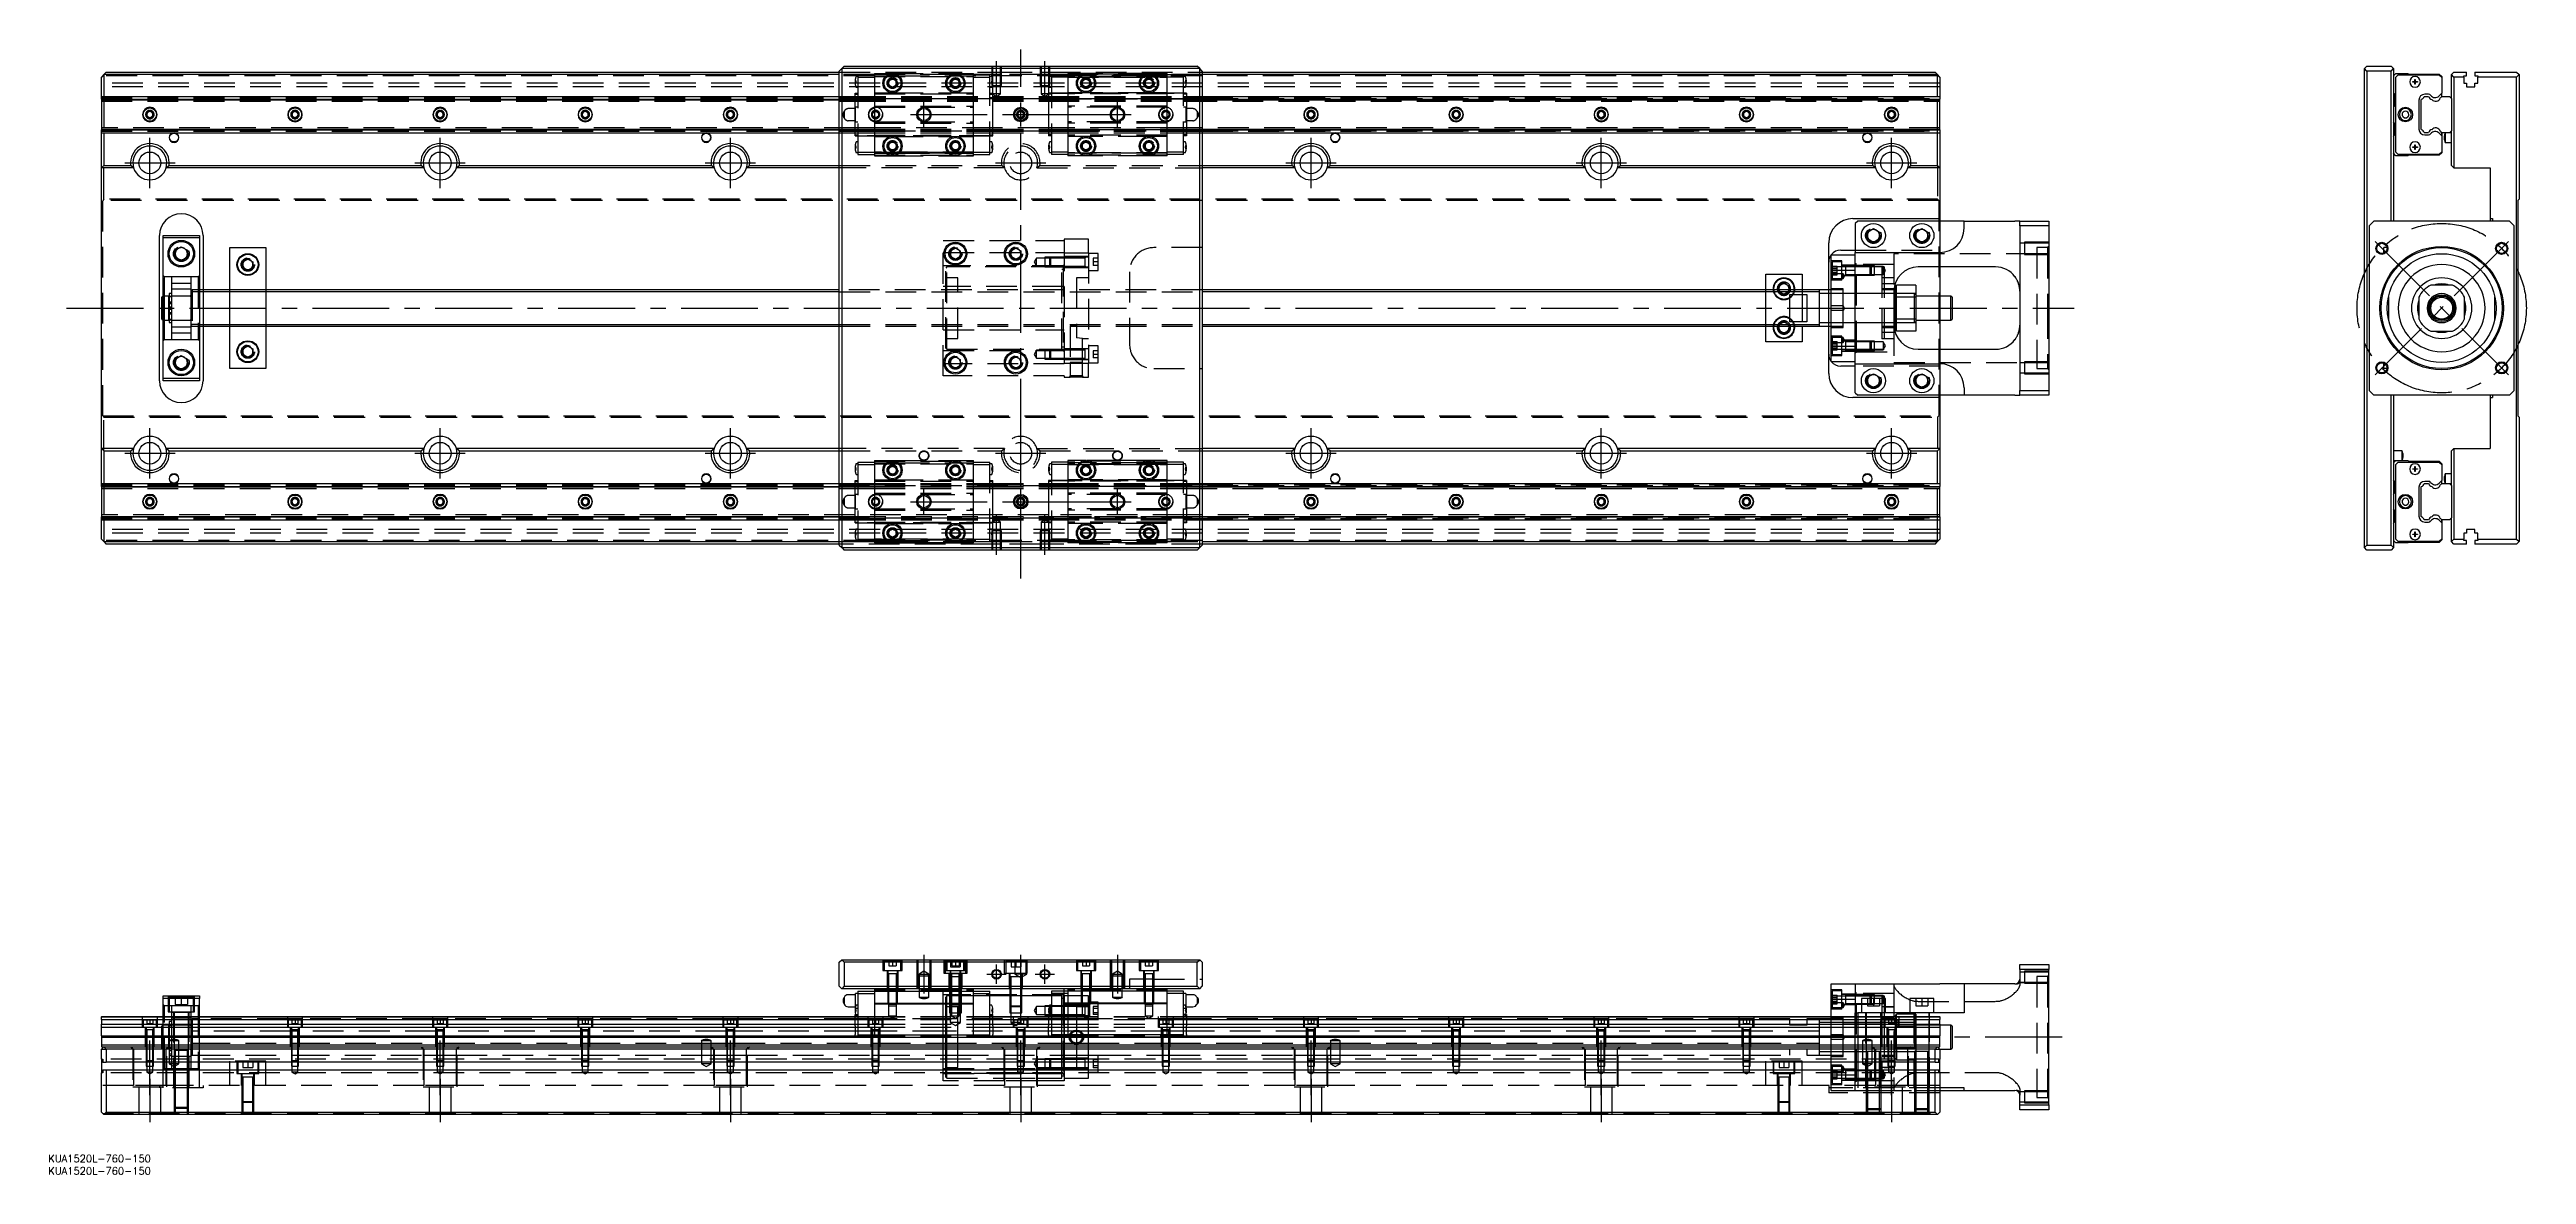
# Model space of a CAD drawing. Extents: x -21 to 1002, y -358 to 107.
import ezdxf

# ---------------------------------------------------------------- set-up
doc = ezdxf.new("R2010")
doc.units = 0
doc.linetypes.add('CENTER', pattern=[50.8, 31.75, -6.35, 6.35, -6.35])
doc.linetypes.add('DASHED', pattern=[19.05, 12.7, -6.35])
doc.layers.get('0').update_dxf_attribs({"linetype": 'CONTINUOUS'})
doc.layers.add('CENTER', color=1, linetype='CENTER')
doc.styles.get("Standard").update_dxf_attribs({"font": 'txt.shx', "height": 3, "bigfont": 'bigfont.shx'})

# ---------------------------------------------------------------- blocks, each defined once
blk = doc.blocks.new('*U2')
at = {"color": 7, "linetype": 'CONTINUOUS'}
blk.add_text('KUA1520L-760-150', height=3, dxfattribs=at).set_placement((-22, -358.1))
blk = doc.blocks.new('*U3')
at = {"color": 7, "linetype": 'CONTINUOUS'}
blk.add_text('KUA1520L-760-150', height=3, dxfattribs=at).set_placement((-22, -353))

msp = doc.modelspace()

# ---------------------------------------------------------------- linework, layer by layer
at = {"color": 7, "linetype": 'CONTINUOUS'}
for p, q in [((1, 96.5), (0, 95.5)), ((0, 87.5), (0, 95.5)), ((2, 97.5), (1, 96.5)), ((1, 96.5), (1, 87.5)), ((305, 96.5), (1, 96.5)), ((2, 97.5), (305, 97.5)), ((306, 99), (305, 98)), ((305, -98), (305, 98)), ((307, 100), (306, 99)), ((454, 99), (306, 99)), ((306, 99), (306, -99)), ((307, 100), (453, 100)), ((325.5, 93.9), (327, 94.7)), ((325.5, 92.1), (325.5, 93.9)), ((327, 94.7), (328.5, 93.9)), ((328.5, 93.9), (328.5, 92.1)), ((351.5, 93.9), (353, 94.7)), ((351.5, 92.1), (351.5, 93.9)), ((353, 94.7), (354.5, 93.9)), ((354.5, 93.9), (354.5, 92.1)), ((405.5, 93.9), (407, 94.7)), ((405.5, 92.1), (405.5, 93.9)), ((407, 94.7), (408.5, 93.9)), ((408.5, 93.9), (408.5, 92.1)), ((431.5, 93.9), (433, 94.7)), ((431.5, 92.1), (431.5, 93.9)), ((433, 94.7), (434.5, 93.9)), ((434.5, 93.9), (434.5, 92.1)), ((454, 99), (453, 100)), ((455, 98), (454, 99)), ((454, -99), (454, 99)), ((455, 98), (455, -98)), ((455, 97.5), (758, 97.5)), ((759, 96.5), (455, 96.5)), ((759, 96.5), (758, 97.5)), ((760, 95.5), (759, 96.5)), ((759, 87.5), (759, 96.5)), ((760, 95.5), (760, 87.5)), ((935.5, 99), (936.5, 100)), ((936.5, 98), (935.5, 99)), ((935.5, -99), (935.5, 99)), ((936.5, 100), (946.5, 100)), ((946.5, 98), (936.5, 98)), ((936.5, 98), (936.5, -98)), ((946.5, 100), (947.5, 99)), ((946.5, 98), (947.5, 99)), ((946.5, 36), (946.5, 98)), ((947.5, 99), (947.5, 36)), ((947.5, 96), (948.4, 97)), ((948.4, 97), (953.4, 97)), ((948.4, 95.4), (949.4, 96.4)), ((948.4, 64.5), (948.4, 95.4)), ((949.4, 96.4), (966.4, 96.4)), ((953.4, 97), (953.7, 96.7)), ((953.7, 96.7), (966.4, 96.7)), ((955.5, 93.6), (956.3, 93.6)), ((955.5, 93.4), (955.5, 93.6)), ((956.3, 93.4), (955.5, 93.4)), ((956.3, 93.6), (956.3, 94.5)), ((956.3, 94.5), (956.5, 94.5)), ((956.3, 93.6), (956.4, 93.5)), ((956.3, 93.4), (956.4, 93.5)), ((956.3, 92.5), (956.3, 93.4)), ((956.5, 92.5), (956.3, 92.5)), ((956.5, 93.6), (956.4, 93.5)), ((956.5, 93.4), (956.4, 93.5)), ((956.5, 94.5), (956.5, 93.6)), ((956.5, 93.6), (957.4, 93.6)), ((957.4, 93.4), (956.5, 93.4)), ((956.5, 93.4), (956.5, 92.5)), ((957.4, 93.6), (957.4, 93.4)), ((966.4, 96.7), (967.4, 95.7)), ((966.4, 96.4), (967.4, 95.4)), ((967.4, 95.7), (967.4, 95.4)), ((967.4, 95.4), (967.4, 88.8)), ((971.4, 96.5), (972.4, 97.5)), ((971.4, 86.7), (971.4, 96.5)), ((972.4, 95.5), (971.4, 96.5)), ((972.4, 97.5), (977.7, 97.5)), ((972.4, 95.5), (972.4, 58)), ((976.6, 95.5), (972.4, 95.5)), ((976.6, 96), (977.7, 96)), ((976.6, 95.5), (976.6, 96)), ((976.6, 95.5), (976.6, 93)), ((976.6, 93), (977.7, 93)), ((977.7, 96), (977.7, 97.5)), ((977.7, 93), (977.7, 91.5)), ((981.1, 97.5), (998.4, 97.5)), ((981.1, 97.5), (981.1, 96)), ((981.1, 96), (982.3, 96)), ((981.1, 91.5), (981.1, 93)), ((981.1, 93), (982.3, 93)), ((982.3, 96), (982.3, 95.5)), ((982.3, 93), (982.3, 95.5)), ((998.4, 95.5), (982.3, 95.5)), ((998.4, 97.5), (999.4, 96.5)), ((999.4, 96.5), (998.4, 95.5)), ((998.4, -95.5), (998.4, 95.5)), ((999.4, 96.5), (999.4, 45)), ((0, 86.3), (0, 87.5)), ((0, 87.5), (305, 87.5)), ((0, 86.3), (0, 86.1)), ((0, 86.3), (305, 86.3)), ((0, 86.1), (305, 86.1)), ((0, 86.1), (0, 73.9)), ((327, 91.3), (325.5, 92.1)), ((328.5, 92.1), (327, 91.3)), ((353, 91.3), (351.5, 92.1)), ((354.5, 92.1), (353, 91.3)), ((407, 91.3), (405.5, 92.1)), ((408.5, 92.1), (407, 91.3)), ((433, 91.3), (431.5, 92.1)), ((434.5, 92.1), (433, 91.3)), ((455, 87.5), (760, 87.5)), ((455, 86.3), (760, 86.3)), ((455, 86.1), (760, 86.1)), ((760, 87.5), (760, 86.3)), ((760, 86.1), (760, 86.3)), ((760, 73.9), (760, 86.1)), ((947.9, 88.5), (947.5, 89)), ((947.5, 83), (947.9, 83.5)), ((947.9, 83.5), (947.9, 88.5)), ((958, 86), (958, 74)), ((958.9, 86.1), (959.1, 86.3)), ((958.9, 73.9), (958.9, 86.1)), ((960.2, 87.5), (962, 87.5)), ((962, 88.4), (960.4, 88.4)), ((967.4, 88.8), (966.3, 87.7)), ((966.9, 86.9), (967.4, 87.5)), ((967.4, 87.5), (967.4, 88.8)), ((967.4, 87.5), (970.6, 87.5)), ((970.6, 87.5), (971.4, 86.7)), ((971.4, 86.7), (971.4, 73.3)), ((977.7, 91.5), (981.1, 91.5)), ((0, 73.9), (0, 73.7)), ((0, 73.9), (305, 73.9)), ((0, 72.5), (0, 73.7)), ((0, 73.7), (305, 73.7)), ((0, 58), (0, 72.5)), ((0, 72.5), (305, 72.5)), ((1, 72.5), (1, 59)), ((18.7, 80.7), (20, 81.4)), ((18.7, 79.3), (18.7, 80.7)), ((20, 78.6), (18.7, 79.3)), ((20, 81.4), (21.2, 80.7)), ((21.2, 79.3), (20, 78.6)), ((21.2, 80.7), (21.2, 79.3)), ((78.7, 80.7), (80, 81.4)), ((78.7, 79.3), (78.7, 80.7)), ((80, 78.6), (78.7, 79.3)), ((80, 81.4), (81.2, 80.7)), ((81.2, 79.3), (80, 78.6)), ((81.2, 80.7), (81.2, 79.3)), ((138.7, 80.7), (140, 81.4)), ((138.7, 79.3), (138.7, 80.7)), ((140, 78.6), (138.7, 79.3)), ((140, 81.4), (141.2, 80.7)), ((141.2, 79.3), (140, 78.6)), ((141.2, 80.7), (141.2, 79.3)), ((198.7, 80.7), (200, 81.4)), ((198.7, 79.3), (198.7, 80.7)), ((200, 78.6), (198.7, 79.3)), ((200, 81.4), (201.2, 80.7)), ((201.2, 79.3), (200, 78.6)), ((201.2, 80.7), (201.2, 79.3)), ((258.7, 80.7), (260, 81.4)), ((258.7, 79.3), (258.7, 80.7)), ((260, 78.6), (258.7, 79.3)), ((260, 81.4), (261.2, 80.7)), ((261.2, 79.3), (260, 78.6)), ((261.2, 80.7), (261.2, 79.3)), ((455, 73.9), (760, 73.9)), ((455, 73.7), (760, 73.7)), ((455, 72.5), (760, 72.5)), ((498.7, 80.7), (500, 81.4)), ((498.7, 79.3), (498.7, 80.7)), ((500, 78.6), (498.7, 79.3)), ((500, 81.4), (501.2, 80.7)), ((501.2, 79.3), (500, 78.6)), ((501.2, 80.7), (501.2, 79.3)), ((558.7, 80.7), (560, 81.4)), ((558.7, 79.3), (558.7, 80.7)), ((560, 78.6), (558.7, 79.3)), ((560, 81.4), (561.2, 80.7)), ((561.2, 79.3), (560, 78.6)), ((561.2, 80.7), (561.2, 79.3)), ((618.7, 80.7), (620, 81.4)), ((618.7, 79.3), (618.7, 80.7)), ((620, 78.6), (618.7, 79.3)), ((620, 81.4), (621.2, 80.7)), ((621.2, 79.3), (620, 78.6)), ((621.2, 80.7), (621.2, 79.3)), ((678.7, 80.7), (680, 81.4)), ((678.7, 79.3), (678.7, 80.7)), ((680, 78.6), (678.7, 79.3)), ((680, 81.4), (681.2, 80.7)), ((681.2, 79.3), (680, 78.6)), ((681.2, 80.7), (681.2, 79.3)), ((738.7, 80.7), (740, 81.4)), ((738.7, 79.3), (738.7, 80.7)), ((740, 78.6), (738.7, 79.3)), ((740, 81.4), (741.2, 80.7)), ((741.2, 79.3), (740, 78.6)), ((741.2, 80.7), (741.2, 79.3)), ((759, 59), (759, 72.5)), ((760, 73.7), (760, 73.9)), ((760, 73.7), (760, 72.5)), ((760, 72.5), (760, 58)), ((947.9, 76.5), (947.5, 77)), ((947.9, 71.5), (947.9, 76.5)), ((951.1, 80), (951.1, 79.9)), ((951.1, 80), (951.1, 80)), ((951.1, 79.9), (951.1, 79.8)), ((951.1, 79.9), (951.1, 79.9)), ((951.1, 79.8), (951.1, 79.7)), ((951.1, 79.8), (951.1, 79.8)), ((951.1, 79.7), (951.1, 79.6)), ((951.1, 79.7), (951.1, 79.7)), ((951.1, 79.6), (951.2, 79.5)), ((951.1, 79.6), (951.1, 79.6)), ((951.2, 79.5), (951.2, 79.4)), ((951.2, 79.4), (951.2, 79.3)), ((951.2, 79.4), (951.2, 79.4)), ((951.2, 79.3), (951.3, 79.3)), ((951.3, 79.3), (951.3, 79.2)), ((951.3, 79.2), (951.4, 79.1)), ((951.3, 79.2), (951.3, 79.2)), ((951.4, 79.1), (951.5, 79)), ((951.4, 79.1), (951.4, 79.1)), ((951.4, 79.1), (951.4, 79.1)), ((951.5, 79), (951.6, 78.9)), ((951.5, 79), (951.5, 79)), ((951.6, 78.9), (951.7, 78.9)), ((951.6, 78.9), (951.6, 78.9)), ((951.7, 78.9), (951.7, 78.8)), ((951.7, 78.8), (951.8, 78.8)), ((951.7, 78.8), (951.7, 78.8)), ((951.8, 78.8), (951.9, 78.7)), ((951.9, 78.7), (952, 78.7)), ((951.9, 78.7), (951.9, 78.7)), ((952, 78.7), (952.1, 78.7)), ((952, 78.7), (952, 78.7)), ((952.1, 78.7), (952.1, 78.6)), ((952.1, 78.6), (952.2, 78.6)), ((952.2, 78.6), (952.3, 78.6)), ((952.2, 78.6), (952.2, 78.6)), ((952.3, 78.6), (952.4, 78.6)), ((952.4, 78.6), (952.5, 78.6)), ((952.4, 78.6), (952.4, 78.6)), ((952.5, 78.6), (952.6, 78.6)), ((952.5, 78.6), (952.5, 78.6)), ((952.6, 78.6), (952.7, 78.6)), ((952.7, 78.6), (952.8, 78.6)), ((952.7, 78.6), (952.7, 78.6)), ((952.8, 78.7), (952.9, 78.7)), ((952.8, 78.6), (952.8, 78.7)), ((952.9, 78.7), (953, 78.7)), ((952.9, 78.7), (952.9, 78.7)), ((953, 78.7), (953.1, 78.8)), ((953, 78.7), (953, 78.7)), ((953.1, 78.8), (953.2, 78.8)), ((953.1, 78.8), (953.1, 78.8)), ((953.2, 78.9), (953.3, 78.9)), ((953.2, 78.8), (953.2, 78.9)), ((953.3, 78.9), (953.4, 79)), ((953.3, 78.9), (953.3, 78.9)), ((953.4, 79), (953.5, 79.1)), ((953.4, 79), (953.4, 79)), ((953.5, 79.1), (953.6, 79.2)), ((953.5, 79.1), (953.5, 79.1)), ((953.5, 79.1), (953.5, 79.1)), ((953.6, 79.3), (953.7, 79.3)), ((953.6, 79.2), (953.6, 79.3)), ((953.6, 79.2), (953.6, 79.2)), ((953.7, 79.5), (953.8, 79.5)), ((953.7, 79.4), (953.7, 79.5)), ((953.7, 79.4), (953.7, 79.4)), ((953.7, 79.3), (953.7, 79.4)), ((953.8, 80), (953.8, 80)), ((953.8, 80), (953.8, 80)), ((953.8, 80), (953.8, 80)), ((953.8, 80), (953.8, 80)), ((953.8, 79.9), (953.8, 80)), ((953.8, 79.9), (953.8, 79.9)), ((953.8, 79.8), (953.8, 79.9)), ((953.8, 79.8), (953.8, 79.8)), ((953.8, 79.7), (953.8, 79.8)), ((953.8, 79.7), (953.8, 79.7)), ((953.8, 79.6), (953.8, 79.7)), ((953.8, 79.6), (953.8, 79.6)), ((953.8, 79.5), (953.8, 79.6)), ((959.1, 73.7), (958.9, 73.9)), ((962, 72.5), (960.2, 72.5)), ((966.3, 72.3), (967.4, 71.2)), ((967.4, 72.5), (966.9, 73.1)), ((967.4, 72.5), (966.9, 73.1)), ((967.4, 72.5), (967.4, 71.2)), ((967.4, 71.2), (967.4, 72.5)), ((970.6, 72.5), (967.4, 72.5)), ((968.9, 72.5), (968.9, 68.5)), ((971.4, 73.3), (970.6, 72.5)), ((971.4, 72.5), (970.6, 72.5)), ((971.4, 59), (971.4, 73.3)), ((325.5, 67.9), (327, 68.7)), ((325.5, 66.1), (325.5, 67.9)), ((327, 65.3), (325.5, 66.1)), ((327, 68.7), (328.5, 67.9)), ((328.5, 66.1), (327, 65.3)), ((328.5, 67.9), (328.5, 66.1)), ((351.5, 67.9), (353, 68.7)), ((351.5, 66.1), (351.5, 67.9)), ((353, 65.3), (351.5, 66.1)), ((353, 68.7), (354.5, 67.9)), ((354.5, 66.1), (353, 65.3)), ((354.5, 67.9), (354.5, 66.1)), ((405.5, 67.9), (407, 68.7)), ((405.5, 66.1), (405.5, 67.9)), ((407, 65.3), (405.5, 66.1)), ((407, 68.7), (408.5, 67.9)), ((408.5, 66.1), (407, 65.3)), ((408.5, 67.9), (408.5, 66.1)), ((431.5, 67.9), (433, 68.7)), ((431.5, 66.1), (431.5, 67.9)), ((433, 65.3), (431.5, 66.1)), ((433, 68.7), (434.5, 67.9)), ((434.5, 66.1), (433, 65.3)), ((434.5, 67.9), (434.5, 66.1)), ((947.5, 71), (947.9, 71.5)), ((948.4, 63), (947.5, 64)), ((949.4, 63.5), (948.4, 64.5)), ((953.4, 63), (948.4, 63)), ((966.4, 63.5), (949.4, 63.5)), ((953.7, 63.2), (953.4, 63)), ((966.4, 63.2), (953.7, 63.2)), ((955.5, 66.4), (955.5, 66.6)), ((955.5, 66.6), (956.3, 66.6)), ((956.3, 66.4), (955.5, 66.4)), ((956.3, 66.6), (956.3, 67.5)), ((956.3, 67.5), (956.5, 67.5)), ((956.3, 66.6), (956.4, 66.5)), ((956.3, 66.4), (956.4, 66.5)), ((956.3, 65.5), (956.3, 66.4)), ((956.5, 65.5), (956.3, 65.5)), ((956.5, 66.6), (956.4, 66.5)), ((956.5, 66.4), (956.4, 66.5)), ((956.5, 67.5), (956.5, 66.6)), ((956.5, 66.6), (957.4, 66.6)), ((957.4, 66.4), (956.5, 66.4)), ((956.5, 66.4), (956.5, 65.5)), ((957.4, 66.6), (957.4, 66.4)), ((960.4, 71.6), (962, 71.6)), ((967.4, 64.5), (966.4, 63.5)), ((967.4, 64.2), (966.4, 63.2)), ((967.4, 71.2), (967.4, 64.5)), ((967.4, 64.5), (967.4, 64.2)), ((968.4, 70.6), (968.4, 70.4)), ((968.9, 68.5), (971.4, 68.5)), ((0, 58), (1, 59)), ((0, -58), (0, 58)), ((13.3, 58), (0, 58)), ((1, 59), (12.1, 59)), ((13.3, 58), (12.1, 59)), ((26.7, 58), (27.9, 59)), ((133.3, 58), (26.7, 58)), ((27.9, 59), (132.1, 59)), ((133.3, 58), (132.1, 59)), ((146.7, 58), (147.9, 59)), ((253.3, 58), (146.7, 58)), ((147.9, 59), (252.1, 59)), ((253.3, 58), (252.1, 59)), ((266.7, 58), (267.9, 59)), ((305, 58), (266.7, 58)), ((267.9, 59), (305, 59)), ((455, 59), (492.1, 59)), ((493.3, 58), (455, 58)), ((493.3, 58), (492.1, 59)), ((506.7, 58), (507.9, 59)), ((613.3, 58), (506.7, 58)), ((507.9, 59), (612.1, 59)), ((613.3, 58), (612.1, 59)), ((626.7, 58), (627.9, 59)), ((733.3, 58), (626.7, 58)), ((627.9, 59), (732.1, 59)), ((733.3, 58), (732.1, 59)), ((746.7, 58), (747.9, 59)), ((760, 58), (746.7, 58)), ((747.9, 59), (759, 59)), ((759, 59), (760, 58)), ((760, 58), (760, 37)), ((971.4, 59), (972.4, 58)), ((972.4, 58), (987.4, 58)), ((987.4, 58), (987.4, 37)), ((998.9, 44.5), (999.4, 45)), ((998.9, 44.5), (998.9, -44.5)), ((724, 37), (760, 37)), ((726, 36), (725, 35)), ((725, 35), (725, 23)), ((770, 36), (726, 36)), ((730, 31.4), (732.5, 32.9)), ((730, 28.6), (730, 31.4)), ((732.5, 32.9), (735, 31.4)), ((735, 31.4), (735, 28.6)), ((750, 31.4), (752.5, 32.9)), ((750, 28.6), (750, 31.4)), ((752.5, 32.9), (755, 31.4)), ((755, 31.4), (755, 28.6)), ((760, 37), (760, 36)), ((770, 36), (791, 36)), ((770, 33), (770, 36)), ((793, 36), (791, 36)), ((793, 34), (793, 36)), ((793, 36), (805, 36)), ((793, 34), (793, -34)), ((805, 34), (793, 34)), ((805, 36), (805, 34)), ((805, 34), (805, -34)), ((939.4, 36), (937.4, 34)), ((937.4, 34), (937.4, -34)), ((995.4, 36), (939.4, 36)), ((987.4, 37), (987.4, 36)), ((987.4, 37), (988.4, 37)), ((988.4, 37), (988.4, 36)), ((997.4, 34), (995.4, 36)), ((997.4, -34), (997.4, 34)), ((24, -30), (24, 30)), ((25.5, 29), (25.5, 30)), ((25.5, 30), (40.5, 30)), ((40.5, 29), (25.5, 29)), ((25.5, -29), (25.5, 29)), ((30.5, 23.9), (33, 25.4)), ((30.5, 21.1), (30.5, 23.9)), ((33, 19.6), (30.5, 21.1)), ((33, 25.4), (35.5, 23.9)), ((35.5, 21.1), (33, 19.6)), ((35.5, 23.9), (35.5, 21.1)), ((40.5, 30), (40.5, 29)), ((40.5, 29), (40.5, -29)), ((42, 30), (42, 7.5)), ((53, 7.5), (53, 25)), ((53, 25), (68, 25)), ((68, 25), (68, 7.5)), ((351, 23.7), (353, 24.8)), ((351, 21.3), (351, 23.7)), ((353, 20.2), (351, 21.3)), ((353, 24.8), (355, 23.7)), ((355, 21.3), (353, 20.2)), ((355, 23.7), (355, 21.3)), ((376, 23.7), (378, 24.8)), ((376, 21.3), (376, 23.7)), ((378, 20.2), (376, 21.3)), ((378, 24.8), (380, 23.7)), ((380, 21.3), (378, 20.2)), ((380, 23.7), (380, 21.3)), ((714, 7.5), (714, 27)), ((715, 15.7), (715, 22)), ((715, 22), (725, 22)), ((719, 24), (725, 24)), ((725, 15.7), (725, 23)), ((725, 23), (760, 23)), ((732.5, 27.1), (730, 28.6)), ((735, 28.6), (732.5, 27.1)), ((752.5, 27.1), (750, 28.6)), ((755, 28.6), (752.5, 27.1)), ((944.8, 25), (943.5, 25)), ((943.5, 22.8), (943.5, 25)), ((990.2, 24), (990.4, 24)), ((990.4, 24), (990.4, 23.6)), ((58.5, 19.2), (60.5, 20.3)), ((58.5, 16.8), (58.5, 19.2)), ((60.5, 15.7), (58.5, 16.8)), ((60.5, 20.3), (62.5, 19.2)), ((62.5, 16.8), (60.5, 15.7)), ((62.5, 19.2), (62.5, 16.8)), ((688, 7.5), (688, 14)), ((688, 14), (703, 14)), ((693.5, 9.2), (695.5, 10.3)), ((695.5, 10.3), (697.5, 9.2)), ((703, 14), (703, 7.5)), ((715, -15.7), (715, 15.7)), ((715, 15.7), (725, 15.7)), ((725, -15.7), (725, 15.7)), ((725, -15.7), (725, 15.7)), ((783, 17), (751, 17)), ((760, 17), (760, 5)), ((791.1, 12.8), (791, 13)), ((791.3, 12.6), (791.1, 12.8)), ((791.4, 12.4), (791.3, 12.6)), ((791.5, 12.2), (791.4, 12.4)), ((791.7, 12), (791.5, 12.2)), ((791.8, 11.7), (791.7, 12)), ((792, 11.4), (791.8, 11.7)), ((792.1, 11.1), (792, 11.4)), ((792.3, 10.7), (792.1, 11.1)), ((792.4, 10.4), (792.3, 10.7)), ((792.5, 10), (792.4, 10.4)), ((25.5, 5), (25, 4.5)), ((25, -4.5), (25, 4.5)), ((305, 7.5), (40.5, 7.5)), ((710, 7.5), (455, 7.5)), ((693.5, 7.5), (693.5, 9.2)), ((697.5, 9.2), (697.5, 7.5)), ((698, -5.6), (698, 5.6)), ((698, 5.6), (705, 5.6)), ((705, 5.6), (705, -5.6)), ((715, 7.5), (710, 7.5)), ((710, 7.5), (710, -7.5)), ((710, 7.5), (710, -7.5)), ((741.5, 7.5), (741, 7.5)), ((741, 7), (741, -7)), ((741.7, 9), (741.5, 9)), ((741.5, 9), (741.5, 0)), ((741.5, 0), (741.5, -9)), ((742, 4.5), (742, 9.5)), ((750, 9.5), (742, 9.5)), ((742, -4.5), (742, 4.5)), ((750, 4.5), (742, 4.5)), ((750, 9.5), (750, 4.5)), ((764.5, 5), (750, 5)), ((750, 4.5), (750, -4.5)), ((765, 4.5), (764.5, 5)), ((764.5, -5), (764.5, 5)), ((765, 4.5), (765, -4.5)), ((792.7, 9.6), (792.5, 10)), ((792.8, 9.1), (792.7, 9.6)), ((792.9, 8.7), (792.8, 9.1)), ((792.9, 8.3), (792.9, 8.7)), ((793, 7.8), (792.9, 8.3)), ((793, 7.4), (793, 7.8)), ((793, 7), (793, 7.4)), ((793, 7), (793, 7)), ((945.4, 4.7), (945.4, -4.7)), ((957.9, 4.5), (957.9, -4.5)), ((971.9, 9.5), (963, 9.5)), ((976.9, -4.5), (976.9, 4.5)), ((989.4, -4.7), (989.4, 4.7)), ((25, -4.5), (25.5, -5)), ((40.5, -7.5), (305, -7.5)), ((42, -7.5), (42, -30)), ((53, -25), (53, -7.5)), ((68, -7.5), (68, -25)), ((455, -7.5), (710, -7.5)), ((688, -14), (688, -7.5)), ((693.5, -9.2), (693.5, -7.5)), ((695.5, -10.3), (693.5, -9.2)), ((697.5, -9.2), (695.5, -10.3)), ((697.5, -7.5), (697.5, -9.2)), ((705, -5.6), (698, -5.6)), ((703, -7.5), (703, -14)), ((710, -7.5), (715, -7.5)), ((714, -27), (714, -7.5)), ((741, -7.5), (741.5, -7.5)), ((741.5, -9), (741.7, -9)), ((742, -9.5), (742, -4.5)), ((750, -4.5), (742, -4.5)), ((750, -9.5), (742, -9.5)), ((750, -4.5), (750, -9.5)), ((750, -5), (764.5, -5)), ((760, -5), (760, -17)), ((764.5, -5), (765, -4.5)), ((792.4, -10.4), (792.5, -10.1)), ((792.5, -10.1), (792.7, -9.6)), ((792.7, -9.6), (792.8, -9.1)), ((792.8, -9.1), (792.9, -8.7)), ((792.9, -8.3), (793, -7.8)), ((792.9, -8.7), (792.9, -8.3)), ((793, -7), (793, -7)), ((793, -7.4), (793, -7)), ((793, -7.8), (793, -7.4)), ((963, -9.5), (971.9, -9.5)), ((30.5, -21.1), (33, -19.6)), ((33, -19.6), (35.5, -21.1)), ((58.5, -16.8), (60.5, -15.7)), ((58.5, -19.2), (58.5, -16.8)), ((60.5, -20.3), (58.5, -19.2)), ((60.5, -15.7), (62.5, -16.8)), ((62.5, -19.2), (60.5, -20.3)), ((62.5, -16.8), (62.5, -19.2)), ((351, -21.3), (353, -20.2)), ((353, -20.2), (355, -21.3)), ((376, -21.3), (378, -20.2)), ((378, -20.2), (380, -21.3)), ((703, -14), (688, -14)), ((715, -22), (715, -15.7)), ((715, -15.7), (725, -15.7)), ((725, -23), (725, -15.7)), ((751, -17), (783, -17)), ((791, -13), (791.1, -12.8)), ((791.1, -12.8), (791.3, -12.6)), ((791.3, -12.6), (791.4, -12.4)), ((791.4, -12.4), (791.5, -12.2)), ((791.5, -12.2), (791.7, -12)), ((791.7, -12), (791.8, -11.7)), ((791.8, -11.7), (792, -11.4)), ((792, -11.4), (792.1, -11.1)), ((792.1, -11.1), (792.3, -10.7)), ((792.3, -10.7), (792.4, -10.4)), ((25.5, -30), (25.5, -29)), ((25.5, -29), (40.5, -29)), ((40.5, -30), (25.5, -30)), ((30.5, -23.9), (30.5, -21.1)), ((33, -25.4), (30.5, -23.9)), ((35.5, -23.9), (33, -25.4)), ((35.5, -21.1), (35.5, -23.9)), ((40.5, -29), (40.5, -30)), ((68, -25), (53, -25)), ((351, -23.7), (351, -21.3)), ((353, -24.8), (351, -23.7)), ((355, -23.7), (353, -24.8)), ((355, -21.3), (355, -23.7)), ((376, -23.7), (376, -21.3)), ((378, -24.8), (376, -23.7)), ((380, -23.7), (378, -24.8)), ((380, -21.3), (380, -23.7)), ((715, -22), (725, -22)), ((725, -24), (719, -24)), ((725, -35), (725, -23)), ((725, -23), (760, -23)), ((730, -28.6), (732.5, -27.1)), ((730, -31.4), (730, -28.6)), ((732.5, -27.1), (735, -28.6)), ((735, -28.6), (735, -31.4)), ((750, -28.6), (752.5, -27.1)), ((750, -31.4), (750, -28.6)), ((752.5, -27.1), (755, -28.6)), ((755, -28.6), (755, -31.4)), ((943.5, -25), (943.5, -22.8)), ((944.8, -25), (943.5, -25)), ((990.2, -24), (990.4, -24)), ((990.4, -23.6), (990.4, -24)), ((760, -37), (724, -37)), ((725, -35), (726, -36)), ((770, -36), (726, -36)), ((732.5, -32.9), (730, -31.4)), ((735, -31.4), (732.5, -32.9)), ((752.5, -32.9), (750, -31.4)), ((755, -31.4), (752.5, -32.9)), ((760, -36), (760, -37)), ((760, -37), (760, -58)), ((770, -33), (770, -36)), ((791, -36), (770, -36)), ((791, -36), (793, -36)), ((793, -34), (805, -34)), ((793, -36), (793, -34)), ((805, -36), (793, -36)), ((805, -34), (805, -36)), ((937.4, -34), (939.4, -36)), ((995.4, -36), (939.4, -36)), ((946.5, -98), (946.5, -36)), ((947.5, -36), (947.5, -99)), ((987.4, -36), (987.4, -37)), ((987.4, -37), (987.4, -58)), ((987.4, -37), (988.4, -37)), ((988.4, -36), (988.4, -37)), ((995.4, -36), (997.4, -34)), ((999.4, -45), (998.9, -44.5)), ((999.4, -45), (999.4, -96.5)), ((0, -72.5), (0, -58)), ((0, -58), (1, -59)), ((13.3, -58), (0, -58)), ((1, -59), (1, -72.5)), ((1, -59), (12.1, -59)), ((12.1, -59), (13.3, -58)), ((133.3, -58), (26.7, -58)), ((27.9, -59), (26.7, -58)), ((27.9, -59), (132.1, -59)), ((132.1, -59), (133.3, -58)), ((147.9, -59), (146.7, -58)), ((253.3, -58), (146.7, -58)), ((147.9, -59), (252.1, -59)), ((252.1, -59), (253.3, -58)), ((305, -58), (266.7, -58)), ((267.9, -59), (266.7, -58)), ((267.9, -59), (305, -59)), ((493.3, -58), (455, -58)), ((455, -59), (492.1, -59)), ((492.1, -59), (493.3, -58)), ((507.9, -59), (506.7, -58)), ((613.3, -58), (506.7, -58)), ((507.9, -59), (612.1, -59)), ((612.1, -59), (613.3, -58)), ((733.3, -58), (626.7, -58)), ((627.9, -59), (626.7, -58)), ((627.9, -59), (732.1, -59)), ((732.1, -59), (733.3, -58)), ((760, -58), (746.7, -58)), ((747.9, -59), (746.7, -58)), ((747.9, -59), (759, -59)), ((759, -59), (760, -58)), ((759, -72.5), (759, -59)), ((760, -58), (760, -72.5)), ((951, -59), (947.5, -59)), ((951, -61), (951, -59)), ((951, -63), (951, -61)), ((951.5, -61.1), (951.5, -60.9)), ((972.4, -58), (971.4, -59)), ((971.4, -73.3), (971.4, -59)), ((972.4, -58), (987.4, -58)), ((972.4, -58), (972.4, -95.5)), ((325.5, -66.1), (327, -65.3)), ((325.5, -67.9), (325.5, -66.1)), ((327, -68.7), (325.5, -67.9)), ((327, -65.3), (328.5, -66.1)), ((328.5, -67.9), (327, -68.7)), ((328.5, -66.1), (328.5, -67.9)), ((351.5, -66.1), (353, -65.3)), ((351.5, -67.9), (351.5, -66.1)), ((353, -68.7), (351.5, -67.9)), ((353, -65.3), (354.5, -66.1)), ((354.5, -67.9), (353, -68.7)), ((354.5, -66.1), (354.5, -67.9)), ((405.5, -66.1), (407, -65.3)), ((405.5, -67.9), (405.5, -66.1)), ((407, -68.7), (405.5, -67.9)), ((407, -65.3), (408.5, -66.1)), ((408.5, -67.9), (407, -68.7)), ((408.5, -66.1), (408.5, -67.9)), ((431.5, -66.1), (433, -65.3)), ((431.5, -67.9), (431.5, -66.1)), ((433, -68.7), (431.5, -67.9)), ((433, -65.3), (434.5, -66.1)), ((434.5, -67.9), (433, -68.7)), ((434.5, -66.1), (434.5, -67.9)), ((947.5, -63), (948.4, -63)), ((947.5, -64), (948.4, -63)), ((947.9, -71.5), (947.5, -71)), ((947.9, -76.5), (947.9, -71.5)), ((948.4, -63), (953.4, -63)), ((948.4, -64.6), (949.4, -63.6)), ((948.4, -95.5), (948.4, -64.6)), ((949.4, -63.6), (966.4, -63.6)), ((953.4, -63), (953.7, -63.3)), ((953.7, -63.3), (966.4, -63.3)), ((955.5, -66.6), (955.5, -66.4)), ((955.5, -66.4), (956.3, -66.4)), ((956.3, -66.6), (955.5, -66.6)), ((956.3, -66.4), (956.3, -65.5)), ((956.3, -65.5), (956.5, -65.5)), ((956.3, -66.4), (956.4, -66.5)), ((956.3, -66.6), (956.4, -66.5)), ((956.3, -67.5), (956.3, -66.6)), ((956.5, -67.5), (956.3, -67.5)), ((956.5, -66.4), (956.4, -66.5)), ((956.5, -66.6), (956.4, -66.5)), ((956.5, -65.5), (956.5, -66.4)), ((956.5, -66.4), (957.4, -66.4)), ((957.4, -66.6), (956.5, -66.6)), ((956.5, -66.6), (956.5, -67.5)), ((957.4, -66.4), (957.4, -66.6)), ((962, -71.6), (960.4, -71.6)), ((967.4, -71.2), (966.3, -72.3)), ((966.4, -63.3), (967.4, -64.3)), ((966.4, -63.6), (967.4, -64.6)), ((967.4, -64.3), (967.4, -64.6)), ((967.4, -64.6), (967.4, -71.2)), ((967.4, -72.5), (967.4, -71.2)), ((968.4, -70.4), (968.4, -70.6)), ((971.4, -68.5), (968.9, -68.5)), ((968.9, -68.5), (968.9, -72.5)), ((0, -73.7), (0, -72.5)), ((0, -72.5), (305, -72.5)), ((0, -73.7), (0, -73.9)), ((0, -73.7), (305, -73.7)), ((0, -73.9), (0, -86.1)), ((0, -73.9), (305, -73.9)), ((18.7, -79.3), (20, -78.6)), ((18.7, -80.7), (18.7, -79.3)), ((20, -81.4), (18.7, -80.7)), ((20, -78.6), (21.2, -79.3)), ((21.2, -80.7), (20, -81.4)), ((21.2, -79.3), (21.2, -80.7)), ((78.7, -79.3), (80, -78.6)), ((78.7, -80.7), (78.7, -79.3)), ((80, -81.4), (78.7, -80.7)), ((80, -78.6), (81.2, -79.3)), ((81.2, -80.7), (80, -81.4)), ((81.2, -79.3), (81.2, -80.7)), ((138.7, -79.3), (140, -78.6)), ((138.7, -80.7), (138.7, -79.3)), ((140, -81.4), (138.7, -80.7)), ((140, -78.6), (141.2, -79.3)), ((141.2, -80.7), (140, -81.4)), ((141.2, -79.3), (141.2, -80.7)), ((198.7, -79.3), (200, -78.6)), ((198.7, -80.7), (198.7, -79.3)), ((200, -81.4), (198.7, -80.7)), ((200, -78.6), (201.2, -79.3)), ((201.2, -80.7), (200, -81.4)), ((201.2, -79.3), (201.2, -80.7)), ((258.7, -79.3), (260, -78.6)), ((258.7, -80.7), (258.7, -79.3)), ((260, -81.4), (258.7, -80.7)), ((260, -78.6), (261.2, -79.3)), ((261.2, -80.7), (260, -81.4)), ((261.2, -79.3), (261.2, -80.7)), ((455, -72.5), (760, -72.5)), ((455, -73.7), (760, -73.7)), ((455, -73.9), (760, -73.9)), ((498.7, -79.3), (500, -78.6)), ((498.7, -80.7), (498.7, -79.3)), ((500, -81.4), (498.7, -80.7)), ((500, -78.6), (501.2, -79.3)), ((501.2, -80.7), (500, -81.4)), ((501.2, -79.3), (501.2, -80.7)), ((558.7, -79.3), (560, -78.6)), ((558.7, -80.7), (558.7, -79.3)), ((560, -81.4), (558.7, -80.7)), ((560, -78.6), (561.2, -79.3)), ((561.2, -80.7), (560, -81.4)), ((561.2, -79.3), (561.2, -80.7)), ((618.7, -79.3), (620, -78.6)), ((618.7, -80.7), (618.7, -79.3)), ((620, -81.4), (618.7, -80.7)), ((620, -78.6), (621.2, -79.3)), ((621.2, -80.7), (620, -81.4)), ((621.2, -79.3), (621.2, -80.7)), ((678.7, -79.3), (680, -78.6)), ((678.7, -80.7), (678.7, -79.3)), ((680, -81.4), (678.7, -80.7)), ((680, -78.6), (681.2, -79.3)), ((681.2, -80.7), (680, -81.4)), ((681.2, -79.3), (681.2, -80.7)), ((738.7, -79.3), (740, -78.6)), ((738.7, -80.7), (738.7, -79.3)), ((740, -81.4), (738.7, -80.7)), ((740, -78.6), (741.2, -79.3)), ((741.2, -80.7), (740, -81.4)), ((741.2, -79.3), (741.2, -80.7)), ((760, -72.5), (760, -73.7)), ((760, -73.9), (760, -73.7)), ((760, -86.1), (760, -73.9)), ((947.5, -77), (947.9, -76.5)), ((951.1, -80), (951.1, -80.1)), ((951.1, -80), (951.1, -80)), ((951.1, -80.1), (951.1, -80.2)), ((951.1, -80.1), (951.1, -80.1)), ((951.1, -80.2), (951.1, -80.3)), ((951.1, -80.2), (951.1, -80.2)), ((951.1, -80.3), (951.1, -80.4)), ((951.1, -80.3), (951.1, -80.3)), ((951.1, -80.4), (951.2, -80.5)), ((951.1, -80.4), (951.1, -80.4)), ((951.2, -80.5), (951.2, -80.6)), ((951.2, -80.6), (951.2, -80.7)), ((951.2, -80.6), (951.2, -80.6)), ((951.2, -80.7), (951.3, -80.7)), ((951.3, -80.7), (951.3, -80.8)), ((951.3, -80.8), (951.4, -80.9)), ((951.3, -80.8), (951.3, -80.8)), ((951.4, -80.9), (951.5, -81)), ((951.4, -80.9), (951.4, -80.9)), ((951.4, -80.9), (951.4, -80.9)), ((951.5, -81), (951.6, -81.1)), ((951.5, -81), (951.5, -81)), ((951.6, -81.1), (951.7, -81.1)), ((951.6, -81.1), (951.6, -81.1)), ((951.7, -81.1), (951.7, -81.2)), ((951.7, -81.2), (951.8, -81.2)), ((951.7, -81.2), (951.7, -81.2)), ((951.8, -81.2), (951.9, -81.3)), ((951.9, -81.3), (952, -81.3)), ((951.9, -81.3), (951.9, -81.3)), ((952, -81.3), (952.1, -81.3)), ((952, -81.3), (952, -81.3)), ((952.1, -81.3), (952.1, -81.4)), ((952.1, -81.4), (952.2, -81.4)), ((952.2, -81.4), (952.3, -81.4)), ((952.2, -81.4), (952.2, -81.4)), ((952.3, -81.4), (952.4, -81.4)), ((952.4, -81.4), (952.5, -81.4)), ((952.4, -81.4), (952.4, -81.4)), ((952.5, -81.4), (952.6, -81.4)), ((952.5, -81.4), (952.5, -81.4)), ((952.6, -81.4), (952.7, -81.4)), ((952.7, -81.4), (952.8, -81.4)), ((952.7, -81.4), (952.7, -81.4)), ((952.8, -81.3), (952.9, -81.3)), ((952.8, -81.4), (952.8, -81.3)), ((952.9, -81.3), (953, -81.3)), ((952.9, -81.3), (952.9, -81.3)), ((953, -81.3), (953.1, -81.2)), ((953, -81.3), (953, -81.3)), ((953.1, -81.2), (953.2, -81.2)), ((953.1, -81.2), (953.1, -81.2)), ((953.2, -81.1), (953.3, -81.1)), ((953.2, -81.2), (953.2, -81.1)), ((953.3, -81.1), (953.4, -81)), ((953.3, -81.1), (953.3, -81.1)), ((953.4, -81), (953.5, -80.9)), ((953.4, -81), (953.4, -81)), ((953.5, -80.9), (953.6, -80.8)), ((953.5, -80.9), (953.5, -80.9)), ((953.5, -80.9), (953.5, -80.9)), ((953.6, -80.7), (953.7, -80.7)), ((953.6, -80.8), (953.6, -80.7)), ((953.6, -80.8), (953.6, -80.8)), ((953.7, -80.5), (953.8, -80.5)), ((953.7, -80.6), (953.7, -80.5)), ((953.7, -80.6), (953.7, -80.6)), ((953.7, -80.7), (953.7, -80.6)), ((953.8, -80), (953.8, -80)), ((953.8, -80), (953.8, -80)), ((953.8, -80), (953.8, -80)), ((953.8, -80), (953.8, -80)), ((953.8, -80.1), (953.8, -80)), ((953.8, -80.1), (953.8, -80.1)), ((953.8, -80.2), (953.8, -80.1)), ((953.8, -80.2), (953.8, -80.2)), ((953.8, -80.3), (953.8, -80.2)), ((953.8, -80.3), (953.8, -80.3)), ((953.8, -80.4), (953.8, -80.3)), ((953.8, -80.4), (953.8, -80.4)), ((953.8, -80.5), (953.8, -80.4)), ((958, -74), (958, -86)), ((958.9, -73.9), (959.1, -73.7)), ((958.9, -86.1), (958.9, -73.9)), ((960.2, -72.5), (962, -72.5)), ((966.9, -73.1), (967.4, -72.5)), ((967.4, -72.5), (970.6, -72.5)), ((970.6, -72.5), (971.4, -72.5)), ((970.6, -72.5), (971.4, -73.3)), ((971.4, -73.3), (971.4, -86.7)), ((0, -86.1), (0, -86.3)), ((0, -86.1), (305, -86.1)), ((0, -87.5), (0, -86.3)), ((0, -86.3), (305, -86.3)), ((0, -95.5), (0, -87.5)), ((0, -87.5), (305, -87.5)), ((1, -87.5), (1, -96.5)), ((325.5, -92.1), (327, -91.3)), ((325.5, -93.9), (325.5, -92.1)), ((327, -91.3), (328.5, -92.1)), ((328.5, -92.1), (328.5, -93.9)), ((351.5, -92.1), (353, -91.3)), ((351.5, -93.9), (351.5, -92.1)), ((353, -91.3), (354.5, -92.1)), ((354.5, -92.1), (354.5, -93.9)), ((405.5, -92.1), (407, -91.3)), ((405.5, -93.9), (405.5, -92.1)), ((407, -91.3), (408.5, -92.1)), ((408.5, -92.1), (408.5, -93.9)), ((431.5, -92.1), (433, -91.3)), ((431.5, -93.9), (431.5, -92.1)), ((433, -91.3), (434.5, -92.1)), ((434.5, -92.1), (434.5, -93.9)), ((455, -86.1), (760, -86.1)), ((455, -86.3), (760, -86.3)), ((455, -87.5), (760, -87.5)), ((759, -96.5), (759, -87.5)), ((760, -86.3), (760, -86.1)), ((760, -86.3), (760, -87.5)), ((760, -87.5), (760, -95.5)), ((947.9, -83.5), (947.5, -83)), ((947.5, -89), (947.9, -88.5)), ((947.9, -88.5), (947.9, -83.5)), ((959.1, -86.3), (958.9, -86.1)), ((962, -87.5), (960.2, -87.5)), ((960.4, -88.4), (962, -88.4)), ((966.3, -87.7), (967.4, -88.8)), ((967.4, -87.5), (966.9, -86.9)), ((967.4, -87.5), (966.9, -86.9)), ((967.4, -87.5), (967.4, -88.8)), ((967.4, -88.8), (967.4, -87.5)), ((970.6, -87.5), (967.4, -87.5)), ((967.4, -88.8), (967.4, -95.5)), ((971.4, -86.7), (970.6, -87.5)), ((971.4, -96.5), (971.4, -86.7)), ((981.1, -91.5), (977.7, -91.5)), ((977.7, -91.5), (977.7, -93)), ((981.1, -93), (981.1, -91.5)), ((0, -95.5), (1, -96.5)), ((1, -96.5), (2, -97.5)), ((1, -96.5), (305, -96.5)), ((305, -97.5), (2, -97.5)), ((305, -98), (306, -99)), ((306, -99), (307, -100)), ((306, -99), (454, -99)), ((453, -100), (307, -100)), ((327, -94.7), (325.5, -93.9)), ((328.5, -93.9), (327, -94.7)), ((353, -94.7), (351.5, -93.9)), ((354.5, -93.9), (353, -94.7)), ((407, -94.7), (405.5, -93.9)), ((408.5, -93.9), (407, -94.7)), ((433, -94.7), (431.5, -93.9)), ((434.5, -93.9), (433, -94.7)), ((453, -100), (454, -99)), ((454, -99), (455, -98)), ((455, -96.5), (759, -96.5)), ((758, -97.5), (455, -97.5)), ((758, -97.5), (759, -96.5)), ((759, -96.5), (760, -95.5)), ((935.5, -99), (936.5, -98)), ((936.5, -100), (935.5, -99)), ((936.5, -98), (946.5, -98)), ((946.5, -100), (936.5, -100)), ((947.5, -99), (946.5, -98)), ((947.5, -99), (946.5, -100)), ((948.4, -97), (947.5, -96)), ((949.4, -96.5), (948.4, -95.5)), ((953.4, -97), (948.4, -97)), ((966.4, -96.5), (949.4, -96.5)), ((953.7, -96.8), (953.4, -97)), ((966.4, -96.8), (953.7, -96.8)), ((955.5, -93.4), (956.3, -93.4)), ((955.5, -93.6), (955.5, -93.4)), ((956.3, -93.6), (955.5, -93.6)), ((956.3, -93.4), (956.3, -92.5)), ((956.3, -92.5), (956.5, -92.5)), ((956.3, -93.4), (956.4, -93.5)), ((956.3, -93.6), (956.4, -93.5)), ((956.3, -94.5), (956.3, -93.6)), ((956.5, -94.5), (956.3, -94.5)), ((956.5, -93.4), (956.4, -93.5)), ((956.5, -93.6), (956.4, -93.5)), ((956.5, -92.5), (956.5, -93.4)), ((956.5, -93.4), (957.4, -93.4)), ((956.5, -93.6), (956.5, -94.5)), ((957.4, -93.6), (956.5, -93.6)), ((957.4, -93.4), (957.4, -93.6)), ((967.4, -95.5), (966.4, -96.5)), ((967.4, -95.8), (966.4, -96.8)), ((967.4, -95.5), (967.4, -95.8)), ((971.4, -96.5), (972.4, -95.5)), ((972.4, -97.5), (971.4, -96.5)), ((972.4, -95.5), (976.6, -95.5)), ((977.7, -97.5), (972.4, -97.5)), ((976.6, -93), (976.6, -95.5)), ((977.7, -93), (976.6, -93)), ((976.6, -96), (976.6, -95.5)), ((977.7, -96), (976.6, -96)), ((977.7, -97.5), (977.7, -96)), ((982.3, -93), (981.1, -93)), ((982.3, -96), (981.1, -96)), ((981.1, -96), (981.1, -97.5)), ((998.4, -97.5), (981.1, -97.5)), ((982.3, -95.5), (982.3, -93)), ((982.3, -95.5), (982.3, -96)), ((982.3, -95.5), (998.4, -95.5)), ((998.4, -95.5), (999.4, -96.5)), ((999.4, -96.5), (998.4, -97.5)), ((305, -270.3), (306, -269.3)), ((305, -280.3), (305, -270.3)), ((306, -269.3), (454, -269.3)), ((306, -269.3), (307, -270.3)), ((453, -270.3), (307, -270.3)), ((307, -270.3), (307, -280.3)), ((351, -276.4), (350.5, -276.4)), ((351, -276.4), (350.5, -276.4)), ((351.4, -276.4), (351, -276.4)), ((351.4, -276.4), (351, -276.4)), ((355, -276.4), (354.6, -276.4)), ((355, -276.4), (354.6, -276.4)), ((355.5, -276.4), (355, -276.4)), ((355.5, -276.4), (355, -276.4)), ((453, -270.3), (454, -269.3)), ((453, -280.3), (453, -270.3)), ((454, -269.3), (455, -270.3)), ((455, -270.3), (455, -280.3)), ((793, -271.3), (805, -271.3)), ((793, -273.3), (793, -271.3)), ((793, -273.3), (793, -277.3)), ((805, -273.3), (793, -273.3)), ((805, -271.3), (805, -273.3)), ((805, -329.3), (805, -273.3)), ((25.5, -284.3), (40.5, -284.3)), ((25.5, -285.3), (25.5, -284.3)), ((25.5, -292.8), (25.5, -285.3)), ((40.5, -285.3), (25.5, -285.3)), ((40.5, -284.3), (40.5, -285.3)), ((40.5, -292.8), (40.5, -285.3)), ((305, -280.3), (306, -281.3)), ((307, -280.3), (306, -281.3)), ((454, -281.3), (306, -281.3)), ((306.7, -287), (306.7, -285.5)), ((307, -280.3), (453, -280.3)), ((307.1, -287.7), (307.1, -284.9)), ((311.7, -283.8), (308.7, -283.8)), ((312.7, -283.3), (311.7, -283.3)), ((311.7, -288.8), (311.7, -283.3)), ((312.7, -282.3), (312.7, -283.3)), ((312.7, -282.3), (319.5, -282.3)), ((312.7, -283.3), (319.5, -283.3)), ((312.7, -283.3), (312.7, -300.3)), ((319.5, -281.3), (319.5, -282.3)), ((319.5, -282.3), (319.5, -287.3)), ((319.5, -282.3), (360.5, -282.3)), ((360.5, -282.3), (360.5, -281.3)), ((360.5, -282.3), (367.3, -282.3)), ((360.5, -287.3), (360.5, -282.3)), ((360.5, -283.3), (367.3, -283.3)), ((367.3, -283.3), (367.3, -282.3)), ((367.3, -300.3), (367.3, -283.3)), ((399.5, -282.3), (392.7, -282.3)), ((392.7, -282.3), (392.7, -283.3)), ((399.5, -283.3), (392.7, -283.3)), ((392.7, -283.3), (392.7, -300.3)), ((398, -282.3), (398, -281.3)), ((399.5, -281.3), (399.5, -282.3)), ((399.5, -282.3), (399.5, -287.3)), ((440.5, -282.3), (399.5, -282.3)), ((440.5, -282.3), (440.5, -281.3)), ((447.3, -282.3), (440.5, -282.3)), ((440.5, -287.3), (440.5, -282.3)), ((447.3, -283.3), (440.5, -283.3)), ((447.3, -283.3), (447.3, -282.3)), ((448.3, -283.3), (447.3, -283.3)), ((447.3, -300.3), (447.3, -283.3)), ((448.3, -283.3), (448.3, -288.8)), ((451.2, -283.8), (448.3, -283.8)), ((452.9, -284.9), (452.9, -287.7)), ((454, -281.3), (453, -280.3)), ((453.3, -285.5), (453.3, -287)), ((454, -281.3), (455, -280.3)), ((715, -279.3), (725, -279.3)), ((715, -285.6), (715, -279.3)), ((715, -292.8), (715, -285.6)), ((715, -285.6), (725, -285.6)), ((725, -279.3), (760, -279.3)), ((725, -279.3), (725, -291.3)), ((727.5, -285.3), (727.5, -291.3)), ((737.5, -285.3), (727.5, -285.3)), ((737.5, -291.3), (737.5, -285.3)), ((747.5, -285.3), (747.5, -291.3)), ((757.5, -285.3), (747.5, -285.3)), ((757.5, -291.3), (757.5, -285.3)), ((770, -279.3), (760, -279.3)), ((791, -279.3), (770, -279.3)), ((770, -279.3), (770, -291.3)), ((0, -292.8), (0, -292.9)), ((0, -292.8), (311.5, -292.8)), ((0, -294), (0, -292.9)), ((0, -292.9), (311.5, -292.9)), ((0, -294), (0, -295.9)), ((0, -294), (311.5, -294)), ((0, -297.2), (0, -295.9)), ((0, -295.9), (311.5, -295.9)), ((308.7, -288.8), (311.7, -288.8)), ((311.5, -290.2), (311.6, -290.2)), ((311.6, -290.4), (311.5, -290.4)), ((311.5, -294.3), (311.5, -291.9)), ((311.5, -291.9), (311.7, -291.9)), ((311.5, -295.8), (311.5, -294.3)), ((311.5, -296.6), (311.5, -295.8)), ((311.5, -296.6), (311.5, -300.2)), ((311.6, -290.2), (311.6, -290.4)), ((312.7, -288.1), (312, -288.1)), ((312, -292.5), (312.7, -292.5)), ((319.5, -287.3), (319.5, -287.5)), ((319.5, -287.3), (360.5, -287.3)), ((319.5, -287.5), (319.5, -300.3)), ((319.5, -287.5), (360.5, -287.5)), ((360.5, -287.5), (360.5, -287.3)), ((360.5, -300.3), (360.5, -287.5)), ((368, -288.1), (367.3, -288.1)), ((367.3, -292.5), (368, -292.5)), ((368.3, -291.9), (368.5, -291.9)), ((368.4, -290.4), (368.4, -290.2)), ((368.4, -290.2), (368.5, -290.2)), ((368.5, -290.4), (368.4, -290.4)), ((368.5, -294.3), (368.5, -291.9)), ((368.5, -292.8), (391.5, -292.8)), ((368.5, -292.9), (391.5, -292.9)), ((368.5, -294), (391.5, -294)), ((368.5, -295.8), (368.5, -294.3)), ((368.5, -296.6), (368.5, -295.8)), ((368.5, -295.9), (391.5, -295.9)), ((368.5, -296.6), (368.5, -300.2)), ((391.5, -290.2), (391.6, -290.2)), ((391.6, -290.4), (391.5, -290.4)), ((391.5, -291.9), (391.5, -294.3)), ((391.7, -291.9), (391.5, -291.9)), ((391.5, -294.3), (391.5, -295.8)), ((391.5, -295.8), (391.5, -296.6)), ((391.5, -300.2), (391.5, -296.6)), ((391.6, -290.2), (391.6, -290.4)), ((392.7, -288.1), (392, -288.1)), ((392, -292.5), (392.7, -292.5)), ((399.5, -287.3), (399.5, -287.5)), ((440.5, -287.3), (399.5, -287.3)), ((399.5, -287.5), (399.5, -300.3)), ((440.5, -287.5), (399.5, -287.5)), ((440.5, -287.5), (440.5, -287.3)), ((440.5, -300.3), (440.5, -287.5)), ((448, -288.1), (447.3, -288.1)), ((447.3, -292.5), (448, -292.5)), ((448.3, -288.8), (451.2, -288.8)), ((448.5, -291.9), (448.3, -291.9)), ((448.4, -290.4), (448.4, -290.2)), ((448.4, -290.2), (448.5, -290.2)), ((448.5, -290.4), (448.4, -290.4)), ((448.5, -291.9), (448.5, -294.3)), ((448.5, -292.8), (760, -292.8)), ((448.5, -292.9), (760, -292.9)), ((448.5, -294), (760, -294)), ((448.5, -294.3), (448.5, -295.8)), ((448.5, -295.8), (448.5, -296.6)), ((448.5, -295.9), (760, -295.9)), ((448.5, -300.2), (448.5, -296.6)), ((725, -291.3), (726, -291.3)), ((725, -292.8), (725, -291.3)), ((770, -291.3), (726, -291.3)), ((726, -291.3), (726, -292.8)), ((760, -292.9), (760, -292.8)), ((760, -292.9), (760, -294)), ((760, -295.9), (760, -294)), ((760, -295.9), (760, -297.2)), ((0, -300.7), (0, -297.2)), ((0, -297.2), (311.5, -297.2)), ((0, -300.7), (0, -301.3)), ((0, -300.7), (311.5, -300.7)), ((0, -301.3), (0, -304.5)), ((0, -301.3), (311.5, -301.3)), ((0, -304.5), (0, -305.3)), ((0, -304.5), (760, -304.5)), ((0, -306.3), (1, -305.3)), ((0, -305.3), (1, -305.3)), ((0, -310.4), (0, -306.3)), ((1, -305.3), (759, -305.3)), ((1, -305.3), (2, -306.3)), ((758, -306.3), (2, -306.3)), ((2, -306.3), (2, -311.6)), ((311.5, -301.3), (311.5, -300.2)), ((311.5, -301.3), (368.5, -301.3)), ((312.7, -300.3), (319.5, -300.3)), ((312.7, -300.3), (312.7, -301.3)), ((312.7, -301.3), (319.5, -301.3)), ((319.5, -298.3), (318.5, -298.3)), ((319.5, -300.3), (319.5, -301.3)), ((319.5, -300.3), (360.5, -300.3)), ((319.5, -301.3), (360.5, -301.3)), ((360.5, -300.3), (367.3, -300.3)), ((360.5, -301.3), (360.5, -300.3)), ((360.5, -301.3), (367.3, -301.3)), ((367.3, -301.3), (367.3, -300.3)), ((368.5, -297.2), (391.5, -297.2)), ((368.5, -301.3), (368.5, -300.2)), ((368.5, -300.7), (391.5, -300.7)), ((368.5, -301.3), (760, -301.3)), ((391.5, -300.2), (391.5, -301.3)), ((392.7, -301.3), (391.5, -301.3)), ((392.7, -300.3), (392.7, -301.3)), ((399.5, -300.3), (392.7, -300.3)), ((399.5, -301.3), (392.7, -301.3)), ((399.5, -300.3), (399.5, -301.3)), ((440.5, -300.3), (399.5, -300.3)), ((440.5, -301.3), (399.5, -301.3)), ((447.3, -300.3), (440.5, -300.3)), ((440.5, -301.3), (440.5, -300.3)), ((447.3, -301.3), (440.5, -301.3)), ((447.3, -301.3), (447.3, -300.3)), ((448.5, -301.3), (447.3, -301.3)), ((448.5, -297.2), (760, -297.2)), ((448.5, -300.2), (448.5, -301.3)), ((448.5, -300.7), (760, -300.7)), ((758, -306.3), (759, -305.3)), ((758, -311.6), (758, -306.3)), ((759, -305.3), (760, -306.3)), ((759, -305.3), (760, -305.3)), ((760, -297.2), (760, -300.7)), ((760, -301.3), (760, -300.7)), ((760, -304.5), (760, -301.3)), ((760, -305.3), (760, -304.5)), ((760, -306.3), (760, -310.4)), ((0, -310.4), (0, -311.6)), ((0, -310.4), (0.5, -310.4)), ((0, -311.6), (0, -315)), ((0.5, -311.6), (0, -311.6)), ((0, -315), (0, -316.1)), ((0, -315), (0.5, -315)), ((0.5, -316.1), (0, -316.1)), ((0, -332.3), (0, -316.1)), ((0.5, -310.4), (0.5, -311.6)), ((0.5, -311.6), (2, -311.6)), ((2, -315), (0.5, -315)), ((0.5, -315), (0.5, -316.1)), ((758, -311.6), (2, -311.6)), ((758, -315), (2, -315)), ((2, -315), (2, -332.3)), ((758, -311.6), (759.5, -311.6)), ((759.5, -315), (758, -315)), ((758, -332.3), (758, -315)), ((759.5, -311.6), (759.5, -310.4)), ((759.5, -310.4), (760, -310.4)), ((760, -311.6), (759.5, -311.6)), ((759.5, -315), (760, -315)), ((759.5, -316.1), (759.5, -315)), ((760, -316.1), (759.5, -316.1)), ((760, -311.6), (760, -310.4)), ((760, -315), (760, -311.6)), ((760, -316.1), (760, -315)), ((760, -316.1), (760, -332.3)), ((770, -322.3), (760, -322.3)), ((760, -323.3), (770, -323.3)), ((770, -323.3), (770, -322.3)), ((770, -323.3), (791, -323.3)), ((793, -329.3), (793, -325.3)), ((1, -333.3), (0, -332.3)), ((2, -332.3), (1, -333.3)), ((759, -333.3), (1, -333.3)), ((2, -332.3), (758, -332.3)), ((759, -333.3), (758, -332.3)), ((760, -332.3), (759, -333.3)), ((793, -331.3), (793, -329.3)), ((793, -329.3), (805, -329.3)), ((805, -331.3), (793, -331.3)), ((805, -329.3), (805, -331.3))]:
    msp.add_line(p, q, dxfattribs=at)
at = {"color": 3, "linetype": 'DASHED'}
for p, q in [((760, 93), (0, 93)), ((319.5, 96), (0.5, 96)), ((305, 97.5), (368, 97.5)), ((319.5, 96.5), (305, 96.5)), ((311.5, 93.6), (311.6, 93.6)), ((311.6, 93.4), (311.5, 93.4)), ((311.6, 94.5), (311.9, 93.6)), ((311.6, 93.6), (311.9, 93.6)), ((311.6, 93.6), (311.6, 93.4)), ((311.9, 93.4), (311.6, 92.5)), ((311.6, 93.4), (311.9, 93.4)), ((311.9, 93.6), (311.9, 93.5)), ((311.9, 93.4), (311.9, 93.5)), ((312.7, 95.7), (312, 95.7)), ((312.7, 96.4), (312.7, 95.4)), ((312.7, 96.4), (319.5, 96.4)), ((312.7, 95.4), (319.5, 95.4)), ((312.7, 95.4), (312.7, 64.5)), ((319.5, 97), (319.5, 96)), ((319.5, 97), (327, 97)), ((319.5, 96.7), (360.5, 96.7)), ((325.1, 96.5), (319.5, 96.5)), ((319.5, 96), (319.5, 89)), ((319.5, 96), (324.4, 96)), ((319.5, 95.7), (360.5, 95.7)), ((324.4, 96), (325.2, 96)), ((325, 93), (325, 93.3)), ((327, 96.5), (325.1, 96.5)), ((325.2, 96), (328.8, 96)), ((327, 97), (353, 97)), ((328.9, 96.5), (327, 96.5)), ((328.8, 96), (329.6, 96)), ((351.1, 96.5), (328.9, 96.5)), ((329.6, 96), (350.4, 96)), ((350.4, 96), (351.2, 96)), ((351, 93), (351, 93.3)), ((353, 96.5), (351.1, 96.5)), ((351.2, 96), (354.8, 96)), ((353, 97), (360.5, 97)), ((354.9, 96.5), (353, 96.5)), ((354.8, 96), (355.6, 96)), ((360.5, 96.5), (354.9, 96.5)), ((355.6, 96), (360.5, 96)), ((360.5, 96), (360.5, 97)), ((368, 96.5), (360.5, 96.5)), ((360.5, 96.4), (367.3, 96.4)), ((360.5, 89), (360.5, 96)), ((399.5, 96), (360.5, 96)), ((360.5, 95.4), (367.3, 95.4)), ((367.3, 95.4), (367.3, 96.4)), ((368, 95.7), (367.3, 95.7)), ((367.3, 64.5), (367.3, 95.4)), ((368, 100), (368, 92)), ((368, 97.5), (372, 97.5)), ((372, 96.5), (368, 96.5)), ((368, 95.7), (368, 95.7)), ((368.1, 93.6), (368.4, 94.5)), ((368.1, 93.6), (368.1, 93.5)), ((368.4, 93.6), (368.1, 93.6)), ((368.1, 93.4), (368.1, 93.5)), ((368.4, 92.5), (368.1, 93.4)), ((368.4, 93.4), (368.1, 93.4)), ((368.4, 100), (368.4, 92)), ((368.4, 93.4), (368.4, 93.6)), ((368.4, 93.6), (368.5, 93.6)), ((368.5, 93.4), (368.4, 93.4)), ((371.6, 92), (371.6, 100)), ((372, 92), (372, 100)), ((372, 97.5), (388, 97.5)), ((388, 96.5), (372, 96.5)), ((388, 100), (388, 92)), ((388, 97.5), (392, 97.5)), ((392, 96.5), (388, 96.5)), ((388.4, 100), (388.4, 92)), ((391.5, 93.6), (391.6, 93.6)), ((391.6, 93.4), (391.5, 93.4)), ((391.6, 92), (391.6, 100)), ((391.6, 94.5), (391.9, 93.6)), ((391.6, 93.6), (391.9, 93.6)), ((391.6, 93.6), (391.6, 93.4)), ((391.9, 93.4), (391.6, 92.5)), ((391.6, 93.4), (391.9, 93.4)), ((391.9, 93.6), (391.9, 93.5)), ((391.9, 93.4), (391.9, 93.5)), ((392, 92), (392, 100)), ((392, 97.5), (455, 97.5)), ((399.5, 96.5), (392, 96.5)), ((392, 95.7), (392, 95.7)), ((392.7, 95.7), (392, 95.7)), ((392.7, 96.4), (392.7, 95.4)), ((399.5, 96.4), (392.7, 96.4)), ((392.7, 95.4), (392.7, 64.5)), ((399.5, 95.4), (392.7, 95.4)), ((399.5, 97), (399.5, 96)), ((407, 97), (399.5, 97)), ((440.5, 96.7), (399.5, 96.7)), ((405.1, 96.5), (399.5, 96.5)), ((399.5, 96), (399.5, 89)), ((404.4, 96), (399.5, 96)), ((440.5, 95.7), (399.5, 95.7)), ((440.5, 95.4), (399.5, 95.4)), ((399.5, 95.4), (440.5, 95.4)), ((405.2, 96), (404.4, 96)), ((405, 93), (405, 93.3)), ((407, 96.5), (405.1, 96.5)), ((408.8, 96), (405.2, 96)), ((433, 97), (407, 97)), ((408.9, 96.5), (407, 96.5)), ((409.6, 96), (408.8, 96)), ((431.1, 96.5), (408.9, 96.5)), ((430.4, 96), (409.6, 96)), ((431.2, 96), (430.4, 96)), ((431, 93), (431, 93.3)), ((433, 96.5), (431.1, 96.5)), ((434.8, 96), (431.2, 96)), ((440.5, 97), (433, 97)), ((434.9, 96.5), (433, 96.5)), ((435.6, 96), (434.8, 96)), ((440.5, 96.5), (434.9, 96.5)), ((440.5, 96), (435.6, 96)), ((440.5, 96), (440.5, 97)), ((447.3, 96.4), (440.5, 96.4)), ((455, 96.5), (440.5, 96.5)), ((440.5, 89), (440.5, 96)), ((759.5, 96), (440.5, 96)), ((447.3, 95.4), (440.5, 95.4)), ((447.3, 95.4), (447.3, 96.4)), ((448, 95.7), (447.3, 95.7)), ((447.3, 64.5), (447.3, 95.4)), ((448.1, 93.6), (448.4, 94.5)), ((448.1, 93.6), (448.1, 93.5)), ((448.4, 93.6), (448.1, 93.6)), ((448.1, 93.4), (448.1, 93.5)), ((448.4, 92.5), (448.1, 93.4)), ((448.4, 93.4), (448.1, 93.4)), ((448.4, 93.4), (448.4, 93.6)), ((448.4, 93.6), (448.5, 93.6)), ((448.5, 93.4), (448.4, 93.4)), ((760, 91.5), (0, 91.5)), ((0, 86.9), (305, 86.9)), ((0, 86.7), (760, 86.7)), ((0, 86.3), (311.5, 86.3)), ((0, 85.5), (311.5, 85.5)), ((1, 87.5), (1, 72.5)), ((305, 87.5), (311.5, 87.5)), ((305, 86.9), (311.5, 86.9)), ((305, 86.3), (311.5, 86.3)), ((305, 86.1), (311.5, 86.1)), ((311.7, 82.5), (308.7, 82.5)), ((311.5, 88.4), (311.5, 88.8)), ((311.5, 88.8), (312.7, 88.8)), ((311.5, 88.4), (312.7, 88.4)), ((311.5, 86), (311.5, 88.4)), ((311.5, 87.5), (368.5, 87.5)), ((311.5, 87), (312.7, 87)), ((311.5, 86.9), (368.5, 86.9)), ((311.5, 86.3), (368.5, 86.3)), ((311.5, 86.3), (368.5, 86.3)), ((311.5, 86.1), (368.5, 86.1)), ((311.5, 74), (311.5, 86)), ((311.5, 85.5), (368.5, 85.5)), ((312.7, 83), (311.7, 83)), ((311.7, 80), (311.7, 83)), ((312, 91.3), (312.7, 91.3)), ((319.5, 89), (327, 89)), ((319.5, 89), (319.5, 88.5)), ((319.5, 88.5), (319.5, 83.5)), ((319.5, 88.5), (360.5, 88.5)), ((319.5, 83.5), (319.5, 83)), ((319.5, 83.5), (360.5, 83.5)), ((319.5, 83), (319.5, 77)), ((319.5, 83), (340, 83)), ((327, 89), (353, 89)), ((340, 83), (360.5, 83)), ((353, 89), (360.5, 89)), ((360.5, 88.5), (360.5, 89)), ((360.5, 83.5), (360.5, 88.5)), ((360.5, 83), (360.5, 83.5)), ((360.5, 77), (360.5, 83)), ((367.3, 91.3), (368, 91.3)), ((367.3, 88.8), (368.5, 88.8)), ((367.3, 88.4), (368.5, 88.4)), ((367.3, 87), (368.5, 87)), ((368, 92), (372, 92)), ((368.4, 92), (368.4, 88.5)), ((368.4, 88.5), (370, 87.5)), ((371.6, 88.5), (368.4, 88.5)), ((368.5, 88.4), (368.5, 88.8)), ((368.5, 86), (368.5, 88.4)), ((368.5, 87.5), (391.5, 87.5)), ((368.5, 86.9), (391.5, 86.9)), ((368.5, 86.3), (391.5, 86.3)), ((368.5, 86.3), (391.5, 86.3)), ((368.5, 86.1), (391.5, 86.1)), ((368.5, 74), (368.5, 86)), ((368.5, 85.5), (391.5, 85.5)), ((370, 87.5), (371.6, 88.5)), ((371.6, 88.5), (371.6, 92)), ((388, 92), (392, 92)), ((388.4, 92), (388.4, 88.5)), ((388.4, 88.5), (390, 87.5)), ((391.6, 88.5), (388.4, 88.5)), ((390, 87.5), (391.6, 88.5)), ((391.5, 88.8), (391.5, 88.4)), ((392.7, 88.8), (391.5, 88.8)), ((391.5, 88.4), (391.5, 86)), ((392.7, 88.4), (391.5, 88.4)), ((391.5, 87.5), (447.3, 87.5)), ((391.5, 87), (392.7, 87)), ((391.5, 86.9), (447.3, 86.9)), ((447.3, 86.3), (391.5, 86.3)), ((391.5, 86.3), (447.3, 86.3)), ((391.5, 86.1), (447.3, 86.1)), ((391.5, 86), (391.5, 74)), ((391.5, 85.5), (447.3, 85.5)), ((391.6, 88.5), (391.6, 92)), ((392, 91.3), (392.7, 91.3)), ((392.7, 88.8), (447.3, 88.8)), ((399.5, 88.8), (392.7, 88.8)), ((399.5, 89), (399.5, 88.5)), ((407, 89), (399.5, 89)), ((440.5, 88.8), (399.5, 88.8)), ((399.5, 88.5), (399.5, 83.5)), ((440.5, 88.5), (399.5, 88.5)), ((399.5, 83.5), (399.5, 83)), ((440.5, 83.5), (399.5, 83.5)), ((399.5, 83), (399.5, 77)), ((420, 83), (399.5, 83)), ((433, 89), (407, 89)), ((440.5, 83), (420, 83)), ((440.5, 89), (433, 89)), ((440.5, 88.5), (440.5, 89)), ((447.3, 88.8), (440.5, 88.8)), ((440.5, 83.5), (440.5, 88.5)), ((440.5, 83), (440.5, 83.5)), ((440.5, 77), (440.5, 83)), ((447.3, 91.3), (448, 91.3)), ((448.5, 88.8), (447.3, 88.8)), ((448.5, 88.4), (447.3, 88.4)), ((447.3, 87.5), (448.5, 87.5)), ((447.3, 87), (448.5, 87)), ((447.3, 86.9), (448.5, 86.9)), ((448.5, 86.3), (447.3, 86.3)), ((447.3, 86.3), (448.5, 86.3)), ((447.3, 86.1), (448.5, 86.1)), ((447.3, 85.5), (448.5, 85.5)), ((448.3, 83), (447.3, 83)), ((448.3, 83), (448.3, 77)), ((451.2, 82.5), (448.3, 82.5)), ((448.5, 88.8), (448.5, 88.4)), ((448.5, 88.4), (448.5, 86)), ((448.5, 87.5), (455, 87.5)), ((448.5, 86.9), (455, 86.9)), ((448.5, 86.3), (760, 86.3)), ((448.5, 86.3), (455, 86.3)), ((448.5, 86.1), (455, 86.1)), ((448.5, 86), (448.5, 82.5)), ((448.5, 85.5), (760, 85.5)), ((448.5, 82.5), (448.5, 77.5)), ((455, 86.9), (760, 86.9)), ((759, 72.5), (759, 87.5)), ((311.5, 74.5), (0, 74.5)), ((0, 73.7), (311.5, 73.7)), ((0, 73.3), (760, 73.3)), ((0, 73.1), (305, 73.1)), ((21.5, 80.3), (21.5, 80)), ((78.5, 80), (78.5, 80.2)), ((138.5, 80), (138.5, 80.2)), ((198.5, 80), (198.5, 80.2)), ((258.5, 80), (258.5, 80.2)), ((305, 73.9), (311.5, 73.9)), ((305, 73.7), (311.5, 73.7)), ((305, 73.1), (311.5, 73.1)), ((305, 72.5), (311.5, 72.5)), ((306.7, 80), (306.7, 80.7)), ((306.7, 79.2), (306.7, 80)), ((307.1, 80), (307.1, 81.4)), ((307.1, 78.6), (307.1, 80)), ((308.7, 77.5), (311.7, 77.5)), ((319.5, 74.5), (311.5, 74.5)), ((311.5, 71.6), (311.5, 74)), ((311.5, 73.9), (319.5, 73.9)), ((311.5, 73.7), (319.5, 73.7)), ((311.5, 73.7), (319.5, 73.7)), ((311.5, 73.1), (319.5, 73.1)), ((312.7, 73), (311.5, 73)), ((311.5, 72.5), (319.5, 72.5)), ((311.7, 77), (311.7, 80)), ((311.7, 77), (312.7, 77)), ((318.5, 80), (318.5, 80.2)), ((318.7, 80.7), (320, 81.4)), ((318.7, 79.3), (318.7, 80.7)), ((320, 78.6), (318.7, 79.3)), ((319.5, 77), (319.5, 76.5)), ((319.5, 77), (340, 77)), ((319.5, 76.5), (319.5, 71.5)), ((319.5, 76.5), (360.5, 76.5)), ((368.5, 74.5), (319.5, 74.5)), ((319.5, 73.9), (368.5, 73.9)), ((319.5, 73.7), (368.5, 73.7)), ((319.5, 73.7), (368.5, 73.7)), ((319.5, 73.1), (368.5, 73.1)), ((319.5, 72.5), (368.5, 72.5)), ((320, 81.4), (321.2, 80.7)), ((321.2, 79.3), (320, 78.6)), ((321.2, 80.7), (321.2, 79.3)), ((340, 77), (360.5, 77)), ((360.5, 76.5), (360.5, 77)), ((360.5, 71.5), (360.5, 76.5)), ((368.5, 73), (367.3, 73)), ((391.5, 74.5), (368.5, 74.5)), ((368.5, 71.6), (368.5, 74)), ((368.5, 73.9), (391.5, 73.9)), ((368.5, 73.7), (391.5, 73.7)), ((368.5, 73.7), (391.5, 73.7)), ((368.5, 73.1), (391.5, 73.1)), ((368.5, 72.5), (391.5, 72.5)), ((378.5, 80), (378.5, 80.2)), ((378.7, 80.7), (380, 81.4)), ((378.7, 79.3), (378.7, 80.7)), ((380, 78.6), (378.7, 79.3)), ((380, 81.4), (381.2, 80.7)), ((381.2, 79.3), (380, 78.6)), ((381.2, 80.7), (381.2, 79.3)), ((399.5, 74.5), (391.5, 74.5)), ((391.5, 74), (391.5, 71.6)), ((391.5, 73.9), (399.5, 73.9)), ((399.5, 73.7), (391.5, 73.7)), ((391.5, 73.7), (399.5, 73.7)), ((391.5, 73.1), (399.5, 73.1)), ((392.7, 73), (391.5, 73)), ((391.5, 72.5), (399.5, 72.5)), ((399.5, 77), (399.5, 76.5)), ((420, 77), (399.5, 77)), ((399.5, 76.5), (399.5, 71.5)), ((440.5, 76.5), (399.5, 76.5)), ((440.5, 74.5), (399.5, 74.5)), ((399.5, 73.9), (440.5, 73.9)), ((440.5, 73.7), (399.5, 73.7)), ((399.5, 73.7), (440.5, 73.7)), ((399.5, 73.1), (440.5, 73.1)), ((399.5, 72.5), (440.5, 72.5)), ((440.5, 77), (420, 77)), ((438.5, 80), (438.5, 80.2)), ((438.7, 80.7), (440, 81.4)), ((438.7, 79.3), (438.7, 80.7)), ((440, 78.6), (438.7, 79.3)), ((440, 81.4), (441.2, 80.7)), ((441.2, 79.3), (440, 78.6)), ((440.5, 76.5), (440.5, 77)), ((440.5, 71.5), (440.5, 76.5)), ((447.3, 74.5), (440.5, 74.5)), ((440.5, 73.9), (447.3, 73.9)), ((447.3, 73.7), (440.5, 73.7)), ((440.5, 73.7), (447.3, 73.7)), ((440.5, 73.1), (447.3, 73.1)), ((440.5, 72.5), (447.3, 72.5)), ((441.2, 80.7), (441.2, 79.3)), ((447.3, 77), (448.3, 77)), ((448.5, 74.5), (447.3, 74.5)), ((447.3, 73.9), (448.5, 73.9)), ((448.5, 73.7), (447.3, 73.7)), ((447.3, 73.7), (448.5, 73.7)), ((447.3, 73.1), (448.5, 73.1)), ((448.5, 73), (447.3, 73)), ((447.3, 72.5), (448.5, 72.5)), ((448.3, 77.5), (451.2, 77.5)), ((448.5, 77.5), (448.5, 74)), ((760, 74.5), (448.5, 74.5)), ((448.5, 74), (448.5, 71.6)), ((448.5, 73.9), (455, 73.9)), ((448.5, 73.7), (760, 73.7)), ((448.5, 73.7), (455, 73.7)), ((448.5, 73.1), (455, 73.1)), ((448.5, 72.5), (455, 72.5)), ((452.9, 81.4), (452.9, 80)), ((452.9, 80), (452.9, 78.6)), ((453.3, 80.7), (453.3, 80)), ((453.3, 80), (453.3, 79.2)), ((455, 73.1), (760, 73.1)), ((498.5, 80), (498.5, 80.2)), ((558.5, 80), (558.5, 80.2)), ((618.5, 80), (618.5, 80.2)), ((678.5, 80), (678.5, 80.2)), ((738.5, 80), (738.5, 80.2)), ((311.5, 71.2), (311.5, 71.6)), ((311.5, 71.6), (312.7, 71.6)), ((311.5, 71.2), (319.5, 71.2)), ((311.5, 66.6), (311.6, 66.6)), ((311.6, 66.4), (311.5, 66.4)), ((311.6, 67.5), (311.9, 66.6)), ((311.6, 66.6), (311.9, 66.6)), ((311.6, 66.6), (311.6, 66.4)), ((311.9, 66.4), (311.6, 65.5)), ((311.6, 66.4), (311.9, 66.4)), ((311.9, 66.6), (311.9, 66.5)), ((311.9, 66.4), (311.9, 66.5)), ((312.7, 68.7), (312, 68.7)), ((312, 64.3), (312.7, 64.3)), ((367.3, 71.2), (312.7, 71.2)), ((312.7, 64.5), (312.7, 63.5)), ((312.7, 64.5), (319.5, 64.5)), ((312.7, 63.5), (319.5, 63.5)), ((319.5, 71.5), (319.5, 71)), ((319.5, 71.5), (360.5, 71.5)), ((319.5, 71.2), (368.5, 71.2)), ((319.5, 71), (319.5, 64)), ((319.5, 71), (327, 71)), ((319.5, 64.5), (360.5, 64.5)), ((360.5, 64.5), (319.5, 64.5)), ((319.5, 64.2), (360.5, 64.2)), ((319.5, 64), (319.5, 63)), ((319.5, 64), (324.4, 64)), ((319.5, 63.2), (360.5, 63.2)), ((319.5, 63), (327, 63)), ((324.4, 64), (325.2, 64)), ((325, 67), (325, 67.3)), ((325.2, 64), (328.8, 64)), ((327, 71), (353, 71)), ((327, 63), (353, 63)), ((328.8, 64), (329.6, 64)), ((329.6, 64), (350.4, 64)), ((350.4, 64), (351.2, 64)), ((351, 67), (351, 67.3)), ((351.2, 64), (354.8, 64)), ((353, 71), (360.5, 71)), ((353, 63), (360.5, 63)), ((354.8, 64), (355.6, 64)), ((355.6, 64), (360.5, 64)), ((360.5, 71), (360.5, 71.5)), ((360.5, 64), (360.5, 71)), ((360.5, 64.5), (367.3, 64.5)), ((360.5, 63), (360.5, 64)), ((360.5, 63.5), (367.3, 63.5)), ((367.3, 71.6), (368.5, 71.6)), ((368, 68.7), (367.3, 68.7)), ((367.3, 63.5), (367.3, 64.5)), ((367.3, 64.3), (368, 64.3)), ((368.1, 66.6), (368.4, 67.5)), ((368.1, 66.6), (368.1, 66.5)), ((368.4, 66.6), (368.1, 66.6)), ((368.1, 66.4), (368.1, 66.5)), ((368.4, 65.5), (368.1, 66.4)), ((368.4, 66.4), (368.1, 66.4)), ((368.4, 66.4), (368.4, 66.6)), ((368.4, 66.6), (368.5, 66.6)), ((368.5, 66.4), (368.4, 66.4)), ((368.5, 71.2), (368.5, 71.6)), ((391.5, 71.6), (391.5, 71.2)), ((392.7, 71.6), (391.5, 71.6)), ((392.7, 71.2), (391.5, 71.2)), ((391.5, 66.6), (391.6, 66.6)), ((391.6, 66.4), (391.5, 66.4)), ((391.6, 67.5), (391.9, 66.6)), ((391.6, 66.6), (391.9, 66.6)), ((391.6, 66.6), (391.6, 66.4)), ((391.9, 66.4), (391.6, 65.5)), ((391.6, 66.4), (391.9, 66.4)), ((391.9, 66.6), (391.9, 66.5)), ((391.9, 66.4), (391.9, 66.5)), ((392.7, 68.7), (392, 68.7)), ((392, 64.3), (392.7, 64.3)), ((392.7, 64.5), (392.7, 63.5)), ((399.5, 64.5), (392.7, 64.5)), ((399.5, 63.5), (392.7, 63.5)), ((399.5, 71.5), (399.5, 71)), ((440.5, 71.5), (399.5, 71.5)), ((399.5, 71), (399.5, 64)), ((407, 71), (399.5, 71)), ((440.5, 64.2), (399.5, 64.2)), ((399.5, 64), (399.5, 63)), ((404.4, 64), (399.5, 64)), ((440.5, 63.2), (399.5, 63.2)), ((407, 63), (399.5, 63)), ((405.2, 64), (404.4, 64)), ((405, 67), (405, 67.3)), ((408.8, 64), (405.2, 64)), ((433, 71), (407, 71)), ((433, 63), (407, 63)), ((409.6, 64), (408.8, 64)), ((430.4, 64), (409.6, 64)), ((431.2, 64), (430.4, 64)), ((431, 67), (431, 67.3)), ((434.8, 64), (431.2, 64)), ((440.5, 71), (433, 71)), ((440.5, 63), (433, 63)), ((435.6, 64), (434.8, 64)), ((440.5, 64), (435.6, 64)), ((440.5, 71), (440.5, 71.5)), ((440.5, 64), (440.5, 71)), ((447.3, 64.5), (440.5, 64.5)), ((440.5, 63), (440.5, 64)), ((447.3, 63.5), (440.5, 63.5)), ((448.5, 71.6), (447.3, 71.6)), ((448.5, 71.2), (447.3, 71.2)), ((448, 68.7), (447.3, 68.7)), ((447.3, 63.5), (447.3, 64.5)), ((447.3, 64.3), (448, 64.3)), ((448.1, 66.6), (448.4, 67.5)), ((448.1, 66.6), (448.1, 66.5)), ((448.4, 66.6), (448.1, 66.6)), ((448.1, 66.4), (448.1, 66.5)), ((448.4, 65.5), (448.1, 66.4)), ((448.4, 66.4), (448.1, 66.4)), ((448.4, 66.4), (448.4, 66.6)), ((448.4, 66.6), (448.5, 66.6)), ((448.5, 66.4), (448.4, 66.4)), ((448.5, 71.6), (448.5, 71.2)), ((1, 45), (1, 59)), ((305, 59), (372.1, 59)), ((373.3, 58), (305, 58)), ((373.3, 58), (372.1, 59)), ((386.7, 58), (387.9, 59)), ((386.7, 58), (455, 58)), ((387.9, 59), (455, 59)), ((759, 59), (759, 45)), ((1, 45), (0.5, 44.5)), ((0.5, -44.5), (0.5, 44.5)), ((759.5, 44.5), (0.5, 44.5)), ((759, 45), (1, 45)), ((759.5, 44.5), (759, 45)), ((759.5, 44.5), (759.5, -44.5)), ((760, 36), (760, 24)), ((36, 22.9), (36, 22.5)), ((348, 28), (398, 28)), ((348, -28), (348, 28)), ((348, 23), (398, 23)), ((355.5, 22.8), (355.5, 22.5)), ((375.5, 22.5), (375.5, 22.9)), ((386.5, 20.7), (385.5, 19.1)), ((386.5, 17.4), (386.5, 20.7)), ((390, 20.7), (386.5, 20.7)), ((390, 21.1), (390, 17.1)), ((392.3, 21.1), (390, 21.1)), ((392, 20.7), (390, 20.7)), ((392.3, 21.1), (392, 20.7)), ((392, 17.4), (392, 20.7)), ((398, 20.7), (392, 20.7)), ((398, 20.7), (392, 20.7)), ((392.3, 21.1), (392.3, 17.1)), ((398, 21.1), (392.3, 21.1)), ((398, 21.1), (392.3, 21.1)), ((408, 28.5), (398, 28.5)), ((398, 28.5), (398, 28)), ((398, 28), (398, -28)), ((398, 22.9), (408, 22.9)), ((408, 21.3), (398, 21.3)), ((406.6, 21.1), (398, 21.1)), ((406.6, 20.7), (398, 20.7)), ((406.6, 17.1), (406.6, 21.1)), ((406.6, 17.1), (406.6, 21.1)), ((406.6, 20.8), (406.6, 21.1)), ((406.6, 21.1), (406.6, 20.8)), ((408, 21.1), (406.6, 21.1)), ((406.6, 17.3), (406.6, 20.8)), ((408, 22.9), (408, 28.5)), ((408, 22.9), (408, -22.9)), ((412, 22.6), (408, 22.6)), ((410, 20.6), (410, 19.1)), ((412, 20.6), (410, 20.6)), ((412, 15.6), (412, 22.6)), ((455, 25), (435, 25)), ((725, 24), (760, 24)), ((725, 15.7), (725, 22)), ((729.5, 30), (729.5, 30.3)), ((800, 22.5), (741, 22.5)), ((741, 22.5), (741, 7)), ((749.5, 30), (749.5, 30.3)), ((760, 24), (760, 23)), ((760, 23), (760, 17)), ((795, 26.8), (793, 26.8)), ((793, 22.6), (795, 22.6)), ((805, 27.2), (795, 27.2)), ((795, 27.2), (795, 22.2)), ((805, 26.8), (795, 26.8)), ((795, 22.6), (805, 22.6)), ((795, 22.2), (805, 22.2)), ((804.5, 25), (800, 25)), ((800, 25), (800, -25)), ((805, 25.5), (804.5, 25)), ((804.5, 25), (804.5, 0)), ((26, 13), (25.5, 13.5)), ((29, 13), (26, 13)), ((26, 0), (26, 13)), ((37, 13), (29, 13)), ((29, 13), (29, 0)), ((40, 13), (37, 13)), ((37, 13), (37, 0)), ((40.5, 13.5), (40, 13)), ((40, 13), (40, -13)), ((58, 18), (58, 18.3)), ((397.5, 17.5), (348, 17.5)), ((349.5, 17), (349, 16.5)), ((349, -16.5), (349, 16.5)), ((354, 12.5), (349, 12.5)), ((397, 17), (349.5, 17)), ((349.5, -17), (349.5, 17)), ((354, -12.5), (354, 12.5)), ((385.5, 19.1), (386.5, 17.4)), ((386.5, 17.4), (390, 17.4)), ((390, 17.4), (392, 17.4)), ((390, 17.1), (392.3, 17.1)), ((392, 17.4), (398, 17.4)), ((392, 17.4), (392.3, 17.1)), ((392, 17.4), (398, 17.4)), ((392.3, 17.1), (398, 17.1)), ((392.3, 17.1), (398, 17.1)), ((397, -17), (397, 17)), ((398, 16), (397, 16)), ((398, 18), (397.5, 17.5)), ((397.5, 17.5), (397.5, -17.5)), ((398, 17.4), (406.6, 17.4)), ((398, 17.1), (406.6, 17.1)), ((398, 16.8), (408, 16.8)), ((408, 12.5), (403, 12.5)), ((403, 12.5), (403, -12.3)), ((406.6, 17.1), (406.6, 17.3)), ((406.6, 17.3), (406.6, 17.1)), ((406.6, 17.1), (406.6, 17.1)), ((406.6, 17.1), (408, 17.1)), ((408, 15.6), (412, 15.6)), ((412, 19.1), (410, 19.1)), ((410, 19.1), (410, 17.6)), ((412, 17.6), (410, 17.6)), ((425, 15), (425, -15)), ((719.5, 19.6), (715, 19.6)), ((715.5, 17), (715, 17)), ((720, 14.2), (715, 14.2)), ((715, 12.2), (720, 12.2)), ((719.5, 11.6), (715, 11.6)), ((719.5, 19.1), (715.5, 19.1)), ((715.5, 19.1), (715.5, 15.6)), ((715.5, 17.3), (717.5, 17.3)), ((715.5, 17.1), (717.5, 17.1)), ((719.5, 17), (715.5, 17)), ((715.5, 16.4), (717.5, 16.4)), ((715.5, 15.6), (715.5, 12.1)), ((715.5, 15.6), (717.5, 15.6)), ((715.5, 14.7), (717.5, 14.7)), ((715.5, 14.1), (717.5, 14.1)), ((715.5, 13.8), (717.5, 13.8)), ((715.5, 12.1), (719.5, 12.1)), ((717.5, 16.4), (717.5, 17.3)), ((717.5, 14.7), (717.5, 16.4)), ((717.5, 13.8), (717.5, 14.7)), ((719.5, 11.6), (719.5, 19.6)), ((725, 17.8), (719.5, 17.8)), ((720.9, 17.6), (719.5, 17.6)), ((720.9, 17), (719.5, 17)), ((719.5, 13.6), (720.9, 13.6)), ((725, 13.3), (719.5, 13.3)), ((720.6, 13.2), (720, 14.2)), ((720, 13.2), (720, 14.2)), ((720, 12.2), (720.6, 13.2)), ((720, 12.2), (720, 13.2)), ((720.6, 13.2), (720, 13.2)), ((720.9, 17.6), (720.9, 13.6)), ((720.9, 17.6), (720.9, 17.6)), ((720.9, 17.6), (720.9, 17.6)), ((725, 17.6), (720.9, 17.6)), ((720.9, 17.6), (720.9, 17)), ((725, 17.2), (720.9, 17.2)), ((725, 17), (720.9, 17)), ((720.9, 17), (720.9, 15.7)), ((720.9, 15.7), (720.9, 15.4)), ((720.9, 15.4), (720.9, 14.1)), ((720.9, 14.1), (720.9, 13.6)), ((720.9, 13.9), (725, 13.9)), ((720.9, 13.6), (720.9, 13.6)), ((720.9, 13.6), (725, 13.6)), ((720.9, 13.6), (720.9, 13.6)), ((725.5, 18), (725, 18.5)), ((725.5, 18), (725, 18)), ((731.1, 17.6), (725, 17.6)), ((731.1, 17.6), (725, 17.6)), ((731.5, 17.2), (725, 17.2)), ((731.5, 17), (725, 17)), ((725, 13.9), (731.5, 13.9)), ((725, 13.6), (731.1, 13.6)), ((725, 13.6), (731.1, 13.6)), ((741, 18), (725.5, 18)), ((725.5, -18), (725.5, 18)), ((731.5, 17.2), (731.1, 17.6)), ((731.1, 15.6), (731.1, 17.6)), ((731.1, 13.6), (731.1, 15.6)), ((731.1, 13.6), (731.5, 13.9)), ((733, 17.6), (731.1, 17.6)), ((731.1, 13.6), (733, 13.6)), ((733, 17.2), (731.5, 17.2)), ((731.5, 17.2), (731.5, 15.6)), ((733, 17), (731.5, 17)), ((731.5, 15.6), (731.5, 13.9)), ((731.5, 13.9), (733, 13.9)), ((733, 13.6), (733, 17.6)), ((736.5, 17.2), (733, 17.2)), ((736, 17), (733, 17)), ((733, 13.9), (736.5, 13.9)), ((737, 17), (736, 17)), ((736, 17), (736, 0)), ((737, 12.5), (736, 12.5)), ((737.5, 15.6), (736.5, 17.2)), ((736.5, 17.2), (736.5, 15.6)), ((736.5, 13.9), (737.5, 15.6)), ((736.5, 15.6), (736.5, 13.9)), ((737, 17), (737, 0)), ((741, 12.5), (737, 12.5)), ((790.9, 13.2), (791, 13)), ((27.8, 5), (25.5, 5)), ((26, -13), (26, 0)), ((27.8, -5), (27.8, 5)), ((29, 4.8), (27.8, 4.8)), ((29, 6), (28, 6)), ((28, 6), (28, -6)), ((29, 4.7), (28, 4.7)), ((29, 2.4), (28, 2.4)), ((28, 2.3), (29, 2.3)), ((29, 1.8), (28, 1.8)), ((28, 0.6), (29, 0.6)), ((28, 0.3), (29, 0.3)), ((37, 10.2), (29, 10.2)), ((37, 7.8), (29, 7.8)), ((36.7, 5), (29, 5)), ((36.7, 5), (29, 5)), ((29, 0), (29, -13)), ((37, 5), (36.7, 5)), ((37.5, 7.5), (37, 7)), ((40.5, 6.8), (37, 6.8)), ((37, 0), (37, -13)), ((40.5, 7.5), (37.5, 7.5)), ((37.5, 7.5), (37.5, -7.5)), ((42, 7.5), (42, 2.5)), ((42, 2.5), (42, -2.5)), ((53, 2.5), (53, 7.5)), ((53, -2.5), (53, 2.5)), ((68, 7.5), (68, 2.5)), ((68, 2.5), (68, -2.5)), ((455, 7.5), (305, 7.5)), ((305, 6.8), (455, 6.8)), ((397.5, 9), (348, 9)), ((398, 9), (397.5, 9)), ((688, 2.5), (688, 7.5)), ((688, -2.5), (688, 2.5)), ((693, 8), (693, 8.3)), ((693.5, 6.8), (693.5, 7.5)), ((695.5, 5.7), (693.5, 6.8)), ((697.5, 6.8), (695.5, 5.7)), ((697.5, 7.5), (697.5, 6.8)), ((703, 7.5), (703, -7.5)), ((715, 6), (710, 6)), ((714, 6), (714, 7.5)), ((714, -6), (714, 6)), ((720, 8), (715, 8)), ((720, 7.5), (715, 7.5)), ((720, 6), (715, 6)), ((720, 1), (715, 1)), ((720, 1), (720, 8)), ((725, 6), (720, 6)), ((720.6, 0), (720, 1)), ((720, -1), (720, 1)), ((736, 6), (725, 6)), ((741, 10), (736, 10)), ((741, 8), (736, 8)), ((741, 7.5), (736, 7.5)), ((741, 6), (736, 6)), ((736, 0), (736, -17)), ((737, 0), (737, -17)), ((741, 7.5), (741, 7.5)), ((741.5, 6), (741, 6)), ((742, 6), (741.5, 6)), ((749.5, 6), (742, 6)), ((750, 5.5), (749.5, 6)), ((749.5, -6), (749.5, 6)), ((750, 6), (749.5, 6)), ((760, 5), (760, -5)), ((804.5, 0), (804.5, -25)), ((25.5, -5), (27.8, -5)), ((27.8, -4.8), (29, -4.8)), ((28, -0.3), (29, -0.3)), ((29, -0.6), (28, -0.6)), ((28, -1.8), (29, -1.8)), ((29, -2.3), (28, -2.3)), ((28, -2.4), (29, -2.4)), ((28, -4.6), (29, -4.6)), ((28, -6), (29, -6)), ((29, -5), (36.7, -5)), ((29, -5), (36.7, -5)), ((29, -7.8), (37, -7.8)), ((29, -10.2), (37, -10.2)), ((36.7, -5), (37, -5)), ((40.5, -6.7), (37, -6.7)), ((37, -7), (37.5, -7.5)), ((37.5, -7.5), (40.5, -7.5)), ((42, -2.5), (42, -7.5)), ((53, -7.5), (53, -2.5)), ((68, -2.5), (68, -7.5)), ((305, -6.7), (455, -6.7)), ((305, -7.5), (455, -7.5)), ((348, -9), (397.5, -9)), ((397.5, -9), (398, -9)), ((403, -7.1), (400.5, -7.5)), ((400.5, -7.5), (400.5, -22.5)), ((400.5, -7.5), (400.5, -7.5)), ((688, -7.5), (688, -2.5)), ((693, -8), (693, -7.7)), ((693.5, -6.8), (695.5, -5.7)), ((693.5, -7.5), (693.5, -6.8)), ((695.5, -5.7), (697.5, -6.8)), ((697.5, -6.8), (697.5, -7.5)), ((710, -6), (715, -6)), ((714, -7.5), (714, -6)), ((720, -1), (715, -1)), ((715, -6), (720, -6)), ((715, -7.5), (720, -7.5)), ((715, -8), (720, -8)), ((720.6, 0), (720, -1)), ((720, -8), (720, -1)), ((720, -6), (725, -6)), ((725, -6), (736, -6)), ((736, -6), (741, -6)), ((736, -7.5), (741, -7.5)), ((736, -8), (741, -8)), ((736, -10), (741, -10)), ((741, -6), (741.5, -6)), ((741, -7), (741, -22.5)), ((741, -7.5), (741, -7.5)), ((741.5, -6), (742, -6)), ((742, -6), (749.5, -6)), ((749.5, -6), (750, -5.5)), ((749.5, -6), (750, -6)), ((25.5, -13.5), (26, -13)), ((26, -13), (29, -13)), ((29, -13), (37, -13)), ((37, -13), (40, -13)), ((40, -13), (40.5, -13.5)), ((58, -18), (58, -17.7)), ((348, -17.5), (397.5, -17.5)), ((349, -12.5), (354, -12.5)), ((349, -16.5), (349.5, -17)), ((349.5, -17), (397, -17)), ((386.5, -17.4), (385.5, -19.1)), ((385.5, -19.1), (386.5, -20.7)), ((386.5, -20.7), (386.5, -17.4)), ((390, -17.4), (386.5, -17.4)), ((390, -17.1), (390, -21.1)), ((392.3, -17.1), (390, -17.1)), ((392, -17.4), (390, -17.4)), ((392.3, -17.1), (392, -17.4)), ((392, -20.7), (392, -17.4)), ((398, -17.4), (392, -17.4)), ((398, -17.4), (392, -17.4)), ((392.3, -17.1), (392.3, -21.1)), ((398, -17.1), (392.3, -17.1)), ((397, -16), (398, -16)), ((397.5, -17.5), (398, -18)), ((408, -16.8), (398, -16.8)), ((406.6, -17.1), (398, -17.1)), ((406.6, -17.4), (398, -17.4)), ((405.5, -12.5), (403, -12.3)), ((405.5, -22.5), (405.5, -12.5)), ((405.5, -12.5), (408, -12.5)), ((406.6, -21.1), (406.6, -17.1)), ((406.6, -21.1), (406.6, -17.1)), ((406.6, -20.8), (406.6, -17.3)), ((406.6, -20.7), (406.6, -17.4)), ((412, -15.6), (408, -15.6)), ((410, -17.6), (410, -19.1)), ((412, -17.6), (410, -17.6)), ((412, -19.1), (410, -19.1)), ((410, -19.1), (410, -20.6)), ((412, -22.6), (412, -15.6)), ((719.5, -11.6), (715, -11.6)), ((720, -12.2), (715, -12.2)), ((715, -14.2), (720, -14.2)), ((715, -17), (715.5, -17)), ((715, -19.6), (719.5, -19.6)), ((719.5, -12.1), (715.5, -12.1)), ((715.5, -12.1), (715.5, -19.1)), ((715.5, -13.8), (717.5, -13.8)), ((715.5, -14.1), (717.5, -14.1)), ((715.5, -14.7), (717.5, -14.7)), ((715.5, -15.6), (717.5, -15.6)), ((715.5, -16.4), (717.5, -16.4)), ((715.5, -17), (719.5, -17)), ((715.5, -17.1), (717.5, -17.1)), ((715.5, -17.3), (717.5, -17.3)), ((715.5, -19.1), (719.5, -19.1)), ((717.5, -14.1), (717.5, -13.8)), ((717.5, -15.6), (717.5, -14.1)), ((717.5, -17.1), (717.5, -15.6)), ((717.5, -17.3), (717.5, -17.1)), ((719.5, -15.6), (719.5, -11.6)), ((725, -13.3), (719.5, -13.3)), ((720.9, -13.6), (719.5, -13.6)), ((719.5, -19.6), (719.5, -15.6)), ((719.5, -17), (720.9, -17)), ((719.5, -17.6), (720.9, -17.6)), ((719.5, -17.8), (725, -17.8)), ((720.6, -13.2), (720, -12.2)), ((720, -13.2), (720, -12.2)), ((720, -14.2), (720.6, -13.2)), ((720, -14.2), (720, -13.2)), ((720.6, -13.2), (720, -13.2)), ((720.9, -13.6), (720.9, -17.6)), ((720.9, -13.6), (720.9, -17.6)), ((720.9, -13.6), (720.9, -17.6)), ((720.9, -13.6), (720.9, -13.6)), ((720.9, -13.6), (720.9, -13.6)), ((725, -13.6), (720.9, -13.6)), ((725, -13.9), (720.9, -13.9)), ((720.9, -17), (725, -17)), ((720.9, -17.2), (725, -17.2)), ((720.9, -17.6), (720.9, -17.6)), ((720.9, -17.6), (725, -17.6)), ((720.9, -17.6), (720.9, -17.6)), ((731.1, -13.6), (725, -13.6)), ((731.1, -13.6), (725, -13.6)), ((731.5, -13.9), (725, -13.9)), ((725, -22), (725, -15.7)), ((725, -17), (731.5, -17)), ((725, -17.2), (731.5, -17.2)), ((725, -17.6), (731.1, -17.6)), ((725, -17.6), (731.1, -17.6)), ((725, -18.5), (725.5, -18)), ((725, -18), (725.5, -18)), ((725.5, -18), (741, -18)), ((731.5, -13.9), (731.1, -13.6)), ((731.1, -17.6), (731.1, -13.6)), ((731.1, -17.6), (731.5, -17.2)), ((733, -13.6), (731.1, -13.6)), ((731.1, -17.6), (733, -17.6)), ((733, -13.9), (731.5, -13.9)), ((731.5, -13.9), (731.5, -17.2)), ((731.5, -17), (733, -17)), ((731.5, -17.2), (733, -17.2)), ((733, -17.6), (733, -13.6)), ((736.5, -13.9), (733, -13.9)), ((733, -17), (736, -17)), ((733, -17.2), (736.5, -17.2)), ((736, -12.5), (737, -12.5)), ((736, -17), (737, -17)), ((737.5, -15.6), (736.5, -13.9)), ((736.5, -13.9), (736.5, -17.2)), ((736.5, -17.2), (737.5, -15.6)), ((737, -12.5), (741, -12.5)), ((760, -17), (760, -23)), ((791.1, -12.8), (790.9, -13.2)), ((30, -22.5), (30, -22.2)), ((398, -23), (348, -23)), ((398, -28), (348, -28)), ((350.5, -22.5), (350.5, -22.1)), ((375.5, -22.5), (375.5, -22.1)), ((386.5, -20.7), (390, -20.7)), ((390, -20.7), (392, -20.7)), ((390, -21.1), (392.3, -21.1)), ((392, -20.7), (398, -20.7)), ((392, -20.7), (392.3, -21.1)), ((392, -20.7), (398, -20.7)), ((392.3, -21.1), (398, -21.1)), ((392.3, -21.1), (398, -21.1)), ((398, -20.7), (406.6, -20.7)), ((398, -21.1), (406.6, -21.1)), ((398, -21.3), (408, -21.3)), ((408, -22.9), (398, -22.9)), ((398, -28), (398, -28.5)), ((398, -28.5), (400, -28.5)), ((400.5, -28), (400, -28.5)), ((400, -28.5), (400.1, -28.5)), ((400, -28.5), (400, -28.5)), ((400, -28.5), (400, -28.5)), ((400, -28.5), (400, -28.5)), ((400, -28.5), (400, -28.5)), ((400.1, -28.5), (400.2, -28.5)), ((400.1, -28.5), (400.1, -28.5)), ((400.1, -28.5), (400.1, -28.5)), ((400.2, -28.5), (400.3, -28.5)), ((400.2, -28.5), (400.2, -28.5)), ((400.2, -28.5), (400.2, -28.5)), ((400.3, -28.5), (400.4, -28.5)), ((400.4, -28.5), (400.5, -28.5)), ((400.4, -28.5), (400.4, -28.5)), ((400.5, -22.5), (400.5, -28)), ((405.5, -22.5), (400.5, -22.5)), ((405.5, -28), (400.5, -28)), ((400.5, -28.5), (400.6, -28.4)), ((400.6, -28.4), (400.7, -28.4)), ((400.7, -28.4), (400.8, -28.4)), ((400.8, -28.4), (400.9, -28.4)), ((400.9, -28.4), (401, -28.4)), ((401, -28.4), (401.1, -28.4)), ((401.1, -28.4), (401.2, -28.4)), ((401.2, -28.4), (401.4, -28.4)), ((401.4, -28.4), (401.5, -28.4)), ((401.5, -28.4), (401.6, -28.4)), ((401.6, -28.4), (401.7, -28.4)), ((401.7, -28.4), (401.9, -28.4)), ((401.9, -28.4), (402, -28.4)), ((402, -28.4), (402.1, -28.4)), ((402.1, -28.4), (402.3, -28.4)), ((402.3, -28.4), (402.4, -28.4)), ((402.4, -28.4), (402.6, -28.4)), ((402.6, -28.4), (402.7, -28.4)), ((402.7, -28.4), (402.9, -28.4)), ((402.9, -28.4), (403, -28.4)), ((403, -28.4), (403.1, -28.4)), ((403.1, -28.4), (403.3, -28.4)), ((403.3, -28.4), (403.4, -28.4)), ((403.4, -28.4), (403.6, -28.4)), ((403.6, -28.4), (403.7, -28.4)), ((403.7, -28.4), (403.9, -28.4)), ((403.9, -28.4), (404, -28.4)), ((404, -28.4), (404.1, -28.4)), ((404.1, -28.4), (404.3, -28.4)), ((404.3, -28.4), (404.4, -28.4)), ((404.4, -28.4), (404.5, -28.4)), ((404.5, -28.4), (404.6, -28.4)), ((404.6, -28.4), (404.8, -28.4)), ((404.8, -28.4), (404.9, -28.4)), ((404.9, -28.4), (405, -28.4)), ((405, -28.4), (405.1, -28.4)), ((405.1, -28.4), (405.2, -28.4)), ((405.2, -28.4), (405.3, -28.4)), ((405.3, -28.4), (405.4, -28.4)), ((405.4, -28.4), (405.5, -28.5)), ((405.5, -28), (405.5, -22.5)), ((406, -28.5), (405.5, -28)), ((405.5, -28.5), (405.6, -28.5)), ((405.5, -28.5), (405.5, -28.5)), ((405.6, -28.5), (405.7, -28.5)), ((405.7, -28.5), (405.8, -28.5)), ((405.7, -28.5), (405.7, -28.5)), ((405.8, -28.5), (405.9, -28.5)), ((405.8, -28.5), (405.8, -28.5)), ((405.8, -28.5), (405.8, -28.5)), ((405.9, -28.5), (406, -28.5)), ((405.9, -28.5), (405.9, -28.5)), ((405.9, -28.5), (405.9, -28.5)), ((406, -28.5), (406, -28.5)), ((406, -28.5), (406, -28.5)), ((406, -28.5), (406, -28.5)), ((406, -28.5), (408, -28.5)), ((406, -28.5), (406, -28.5)), ((406.6, -21.1), (406.6, -20.7)), ((406.6, -21.1), (408, -21.1)), ((408, -22.6), (412, -22.6)), ((408, -28.5), (408, -22.9)), ((412, -20.6), (410, -20.6)), ((435, -25), (455, -25)), ((760, -24), (725, -24)), ((729.5, -30), (729.5, -29.7)), ((741, -22.5), (800, -22.5)), ((749.5, -30), (749.5, -29.7)), ((760, -23), (760, -24)), ((760, -24), (760, -36)), ((795, -22.6), (793, -22.6)), ((793, -26.8), (795, -26.8)), ((805, -22.2), (795, -22.2)), ((795, -22.2), (795, -27.2)), ((805, -22.6), (795, -22.6)), ((795, -26.8), (805, -26.8)), ((795, -27.2), (805, -27.2)), ((800, -25), (804.5, -25)), ((804.5, -25), (805, -25.5)), ((0.5, -44.5), (759.5, -44.5)), ((0.5, -44.5), (1, -45)), ((1, -59), (1, -45)), ((1, -45), (759, -45)), ((759, -45), (759.5, -44.5)), ((759, -45), (759, -59)), ((373.3, -58), (305, -58)), ((305, -59), (372.1, -59)), ((372.1, -59), (373.3, -58)), ((386.7, -58), (455, -58)), ((387.9, -59), (386.7, -58)), ((387.9, -59), (455, -59)), ((311.5, -66.4), (311.6, -66.4)), ((311.6, -66.6), (311.5, -66.6)), ((311.5, -71.6), (311.5, -71.2)), ((311.5, -71.2), (312.7, -71.2)), ((311.5, -71.6), (312.7, -71.6)), ((311.5, -74), (311.5, -71.6)), ((311.6, -65.5), (311.9, -66.4)), ((311.6, -66.4), (311.9, -66.4)), ((311.6, -66.4), (311.6, -66.6)), ((311.9, -66.6), (311.6, -67.5)), ((311.6, -66.6), (311.9, -66.6)), ((311.9, -66.4), (311.9, -66.5)), ((311.9, -66.6), (311.9, -66.5)), ((312.7, -64.3), (312, -64.3)), ((312, -68.7), (312.7, -68.7)), ((312.7, -63.6), (312.7, -64.6)), ((312.7, -63.6), (319.5, -63.6)), ((312.7, -64.6), (319.5, -64.6)), ((312.7, -64.6), (312.7, -95.5)), ((319.5, -63), (319.5, -64)), ((319.5, -63), (327, -63)), ((319.5, -63.3), (360.5, -63.3)), ((319.5, -64), (319.5, -71)), ((319.5, -64), (324.4, -64)), ((319.5, -64.3), (360.5, -64.3)), ((319.5, -71), (319.5, -71.5)), ((319.5, -71), (327, -71)), ((319.5, -71.5), (319.5, -76.5)), ((319.5, -71.5), (360.5, -71.5)), ((324.4, -64), (325.2, -64)), ((325, -67), (325, -66.7)), ((325.2, -64), (328.8, -64)), ((327, -63), (353, -63)), ((327, -71), (353, -71)), ((328.8, -64), (329.6, -64)), ((329.6, -64), (350.4, -64)), ((350.4, -64), (351.2, -64)), ((351, -67), (351, -66.7)), ((351.2, -64), (354.8, -64)), ((353, -63), (360.5, -63)), ((353, -71), (360.5, -71)), ((354.8, -64), (355.6, -64)), ((355.6, -64), (360.5, -64)), ((360.5, -64), (360.5, -63)), ((360.5, -63.6), (367.3, -63.6)), ((360.5, -71), (360.5, -64)), ((360.5, -64.6), (367.3, -64.6)), ((360.5, -71.5), (360.5, -71)), ((360.5, -76.5), (360.5, -71.5)), ((367.3, -64.6), (367.3, -63.6)), ((368, -64.3), (367.3, -64.3)), ((367.3, -95.5), (367.3, -64.6)), ((367.3, -68.7), (368, -68.7)), ((367.3, -71.2), (368.5, -71.2)), ((367.3, -71.6), (368.5, -71.6)), ((368.1, -66.4), (368.4, -65.5)), ((368.1, -66.4), (368.1, -66.5)), ((368.4, -66.4), (368.1, -66.4)), ((368.1, -66.6), (368.1, -66.5)), ((368.4, -67.5), (368.1, -66.6)), ((368.4, -66.6), (368.1, -66.6)), ((368.4, -66.6), (368.4, -66.4)), ((368.4, -66.4), (368.5, -66.4)), ((368.5, -66.6), (368.4, -66.6)), ((368.5, -71.6), (368.5, -71.2)), ((368.5, -74), (368.5, -71.6)), ((391.5, -66.4), (391.6, -66.4)), ((391.6, -66.6), (391.5, -66.6)), ((399.5, -71.2), (391.5, -71.2)), ((391.5, -71.2), (391.5, -71.6)), ((391.5, -71.6), (391.5, -74)), ((392.7, -71.6), (391.5, -71.6)), ((391.6, -65.5), (391.9, -66.4)), ((391.6, -66.4), (391.9, -66.4)), ((391.6, -66.4), (391.6, -66.6)), ((391.9, -66.6), (391.6, -67.5)), ((391.6, -66.6), (391.9, -66.6)), ((391.9, -66.4), (391.9, -66.5)), ((391.9, -66.6), (391.9, -66.5)), ((392.7, -64.3), (392, -64.3)), ((392, -68.7), (392.7, -68.7)), ((392.7, -63.6), (392.7, -64.6)), ((399.5, -63.6), (392.7, -63.6)), ((392.7, -64.6), (392.7, -95.5)), ((399.5, -64.6), (392.7, -64.6)), ((392.7, -71.2), (447.3, -71.2)), ((407, -63), (399.5, -63)), ((399.5, -63), (399.5, -64)), ((440.5, -63.3), (399.5, -63.3)), ((399.5, -64), (399.5, -71)), ((404.4, -64), (399.5, -64)), ((440.5, -64.3), (399.5, -64.3)), ((440.5, -64.6), (399.5, -64.6)), ((399.5, -64.6), (440.5, -64.6)), ((399.5, -71), (399.5, -71.5)), ((407, -71), (399.5, -71)), ((440.5, -71.2), (399.5, -71.2)), ((399.5, -71.5), (399.5, -76.5)), ((440.5, -71.5), (399.5, -71.5)), ((405.2, -64), (404.4, -64)), ((405, -67), (405, -66.7)), ((408.8, -64), (405.2, -64)), ((420, -63), (407, -63)), ((433, -71), (407, -71)), ((409.6, -64), (408.8, -64)), ((430.4, -64), (409.6, -64)), ((433, -63), (420, -63)), ((431.2, -64), (430.4, -64)), ((431, -67), (431, -66.7)), ((434.8, -64), (431.2, -64)), ((440.5, -63), (433, -63)), ((440.5, -71), (433, -71)), ((435.6, -64), (434.8, -64)), ((440.5, -64), (435.6, -64)), ((440.5, -64), (440.5, -63)), ((447.3, -63.6), (440.5, -63.6)), ((440.5, -71), (440.5, -64)), ((447.3, -64.6), (440.5, -64.6)), ((440.5, -71.5), (440.5, -71)), ((447.3, -71.2), (440.5, -71.2)), ((440.5, -76.5), (440.5, -71.5)), ((447.3, -64.6), (447.3, -63.6)), ((448, -64.3), (447.3, -64.3)), ((447.3, -95.5), (447.3, -64.6)), ((447.3, -68.7), (448, -68.7)), ((448.5, -71.2), (447.3, -71.2)), ((448.5, -71.6), (447.3, -71.6)), ((448.1, -66.4), (448.4, -65.5)), ((448.1, -66.4), (448.1, -66.5)), ((448.4, -66.4), (448.1, -66.4)), ((448.1, -66.6), (448.1, -66.5)), ((448.4, -67.5), (448.1, -66.6)), ((448.4, -66.6), (448.1, -66.6)), ((448.4, -66.6), (448.4, -66.4)), ((448.4, -66.4), (448.5, -66.4)), ((448.5, -66.6), (448.4, -66.6)), ((448.5, -71.2), (448.5, -71.6)), ((448.5, -71.6), (448.5, -74)), ((0, -73.1), (305, -73.1)), ((0, -73.3), (760, -73.3)), ((0, -73.7), (311.5, -73.7)), ((0, -74.5), (311.5, -74.5)), ((1, -72.5), (1, -87.5)), ((18.5, -80), (18.5, -79.8)), ((78.5, -80), (78.5, -79.8)), ((138.5, -80), (138.5, -79.8)), ((198.5, -80), (198.5, -79.8)), ((258.5, -80), (258.5, -79.8)), ((305, -72.5), (311.5, -72.5)), ((305, -73.1), (311.5, -73.1)), ((305, -73.7), (311.5, -73.7)), ((305, -73.9), (311.5, -73.9)), ((306.7, -80), (306.7, -79.2)), ((306.7, -80.8), (306.7, -80)), ((307.1, -80), (307.1, -78.6)), ((307.1, -81.4), (307.1, -80)), ((311.7, -77.5), (308.7, -77.5)), ((311.5, -72.5), (319.5, -72.5)), ((311.5, -73), (312.7, -73)), ((311.5, -73.1), (319.5, -73.1)), ((311.5, -73.7), (319.5, -73.7)), ((311.5, -73.7), (319.5, -73.7)), ((311.5, -73.9), (319.5, -73.9)), ((311.5, -86), (311.5, -74)), ((311.5, -74.5), (319.5, -74.5)), ((312.7, -77), (311.7, -77)), ((311.7, -80), (311.7, -77)), ((311.7, -83), (311.7, -80)), ((318.5, -80), (318.5, -79.8)), ((318.7, -79.3), (320, -78.6)), ((318.7, -80.7), (318.7, -79.3)), ((320, -81.4), (318.7, -80.7)), ((319.5, -72.5), (368.5, -72.5)), ((319.5, -73.1), (368.5, -73.1)), ((319.5, -73.7), (368.5, -73.7)), ((319.5, -73.7), (368.5, -73.7)), ((319.5, -73.9), (368.5, -73.9)), ((319.5, -74.5), (368.5, -74.5)), ((319.5, -76.5), (319.5, -77)), ((319.5, -76.5), (360.5, -76.5)), ((319.5, -77), (340, -77)), ((319.5, -77), (319.5, -83)), ((320, -78.6), (321.2, -79.3)), ((321.2, -80.7), (320, -81.4)), ((321.2, -79.3), (321.2, -80.7)), ((340, -77), (360.5, -77)), ((360.5, -77), (360.5, -76.5)), ((360.5, -83), (360.5, -77)), ((367.3, -73), (368.5, -73)), ((368.5, -72.5), (391.5, -72.5)), ((368.5, -73.1), (391.5, -73.1)), ((368.5, -73.7), (391.5, -73.7)), ((368.5, -73.7), (391.5, -73.7)), ((368.5, -73.9), (391.5, -73.9)), ((368.5, -86), (368.5, -74)), ((368.5, -74.5), (391.5, -74.5)), ((378.5, -80), (378.5, -79.8)), ((378.7, -79.3), (380, -78.6)), ((378.7, -80.7), (378.7, -79.3)), ((380, -81.4), (378.7, -80.7)), ((380, -78.6), (381.2, -79.3)), ((381.2, -80.7), (380, -81.4)), ((381.2, -79.3), (381.2, -80.7)), ((391.5, -72.5), (399.5, -72.5)), ((391.5, -73), (392.7, -73)), ((391.5, -73.1), (399.5, -73.1)), ((399.5, -73.7), (391.5, -73.7)), ((391.5, -73.7), (399.5, -73.7)), ((391.5, -73.9), (399.5, -73.9)), ((391.5, -74), (391.5, -86)), ((391.5, -74.5), (399.5, -74.5)), ((399.5, -72.5), (440.5, -72.5)), ((399.5, -73.1), (440.5, -73.1)), ((440.5, -73.7), (399.5, -73.7)), ((399.5, -73.7), (440.5, -73.7)), ((399.5, -73.9), (440.5, -73.9)), ((399.5, -74.5), (440.5, -74.5)), ((399.5, -76.5), (399.5, -77)), ((440.5, -76.5), (399.5, -76.5)), ((399.5, -77), (399.5, -83)), ((420, -77), (399.5, -77)), ((440.5, -77), (420, -77)), ((438.5, -80), (438.5, -79.8)), ((438.7, -79.3), (440, -78.6)), ((438.7, -80.7), (438.7, -79.3)), ((440, -81.4), (438.7, -80.7)), ((440, -78.6), (441.2, -79.3)), ((441.2, -80.7), (440, -81.4)), ((440.5, -72.5), (447.3, -72.5)), ((440.5, -73.1), (447.3, -73.1)), ((447.3, -73.7), (440.5, -73.7)), ((440.5, -73.7), (447.3, -73.7)), ((440.5, -73.9), (447.3, -73.9)), ((440.5, -74.5), (447.3, -74.5)), ((440.5, -77), (440.5, -76.5)), ((440.5, -83), (440.5, -77)), ((441.2, -79.3), (441.2, -80.7)), ((447.3, -72.5), (448.5, -72.5)), ((447.3, -73), (448.5, -73)), ((447.3, -73.1), (448.5, -73.1)), ((448.5, -73.7), (447.3, -73.7)), ((447.3, -73.7), (448.5, -73.7)), ((447.3, -73.9), (448.5, -73.9)), ((447.3, -74.5), (448.5, -74.5)), ((448.3, -77), (447.3, -77)), ((448.3, -77), (448.3, -83)), ((451.2, -77.5), (448.3, -77.5)), ((448.5, -72.5), (455, -72.5)), ((448.5, -73.1), (455, -73.1)), ((448.5, -73.7), (760, -73.7)), ((448.5, -73.7), (455, -73.7)), ((448.5, -73.9), (455, -73.9)), ((448.5, -74), (448.5, -77.5)), ((448.5, -74.5), (760, -74.5)), ((448.5, -77.5), (448.5, -82.5)), ((452.9, -78.6), (452.9, -80)), ((452.9, -80), (452.9, -81.4)), ((453.3, -79.2), (453.3, -80)), ((453.3, -80), (453.3, -80.8)), ((455, -73.1), (760, -73.1)), ((498.5, -80), (498.5, -79.8)), ((558.5, -80), (558.5, -79.8)), ((618.5, -80), (618.5, -79.8)), ((678.5, -80), (678.5, -79.8)), ((738.5, -80), (738.5, -79.8)), ((759, -87.5), (759, -72.5)), ((311.5, -85.5), (0, -85.5)), ((0, -86.3), (311.5, -86.3)), ((0, -86.7), (760, -86.7)), ((0, -86.9), (305, -86.9)), ((760, -91.5), (0, -91.5)), ((305, -86.1), (311.5, -86.1)), ((305, -86.3), (311.5, -86.3)), ((305, -86.9), (311.5, -86.9)), ((305, -87.5), (311.5, -87.5)), ((308.7, -82.5), (311.7, -82.5)), ((368.5, -85.5), (311.5, -85.5)), ((311.5, -88.4), (311.5, -86)), ((311.5, -86.1), (368.5, -86.1)), ((311.5, -86.3), (368.5, -86.3)), ((311.5, -86.3), (368.5, -86.3)), ((311.5, -86.9), (368.5, -86.9)), ((312.7, -87), (311.5, -87)), ((311.5, -87.5), (368.5, -87.5)), ((311.5, -88.8), (311.5, -88.4)), ((311.5, -88.4), (312.7, -88.4)), ((311.5, -88.8), (312.7, -88.8)), ((311.7, -83), (312.7, -83)), ((312.7, -91.3), (312, -91.3)), ((367.3, -88.8), (312.7, -88.8)), ((312.7, -88.8), (319.5, -88.8)), ((319.5, -83), (319.5, -83.5)), ((319.5, -83), (340, -83)), ((319.5, -83.5), (319.5, -88.5)), ((319.5, -83.5), (360.5, -83.5)), ((319.5, -88.5), (319.5, -89)), ((319.5, -88.5), (360.5, -88.5)), ((319.5, -88.8), (360.5, -88.8)), ((319.5, -89), (327, -89)), ((319.5, -89), (319.5, -96)), ((327, -89), (353, -89)), ((340, -83), (360.5, -83)), ((353, -89), (360.5, -89)), ((360.5, -83.5), (360.5, -83)), ((360.5, -88.5), (360.5, -83.5)), ((360.5, -89), (360.5, -88.5)), ((360.5, -88.8), (367.3, -88.8)), ((360.5, -96), (360.5, -89)), ((368.5, -87), (367.3, -87)), ((367.3, -88.4), (368.5, -88.4)), ((367.3, -88.8), (368.5, -88.8)), ((368, -91.3), (367.3, -91.3)), ((368, -92), (368, -100)), ((372, -92), (368, -92)), ((370, -87.5), (368.4, -88.5)), ((368.4, -88.5), (368.4, -92)), ((368.4, -88.5), (371.6, -88.5)), ((368.4, -92), (368.4, -100)), ((391.5, -85.5), (368.5, -85.5)), ((368.5, -88.4), (368.5, -86)), ((368.5, -86.1), (391.5, -86.1)), ((368.5, -86.3), (391.5, -86.3)), ((368.5, -86.3), (391.5, -86.3)), ((368.5, -86.9), (391.5, -86.9)), ((368.5, -87.5), (391.5, -87.5)), ((368.5, -88.8), (368.5, -88.4)), ((371.6, -88.5), (370, -87.5)), ((371.6, -92), (371.6, -88.5)), ((371.6, -100), (371.6, -92)), ((372, -100), (372, -92)), ((388, -92), (388, -100)), ((392, -92), (388, -92)), ((390, -87.5), (388.4, -88.5)), ((388.4, -88.5), (388.4, -92)), ((388.4, -88.5), (391.6, -88.5)), ((388.4, -92), (388.4, -100)), ((391.6, -88.5), (390, -87.5)), ((447.3, -85.5), (391.5, -85.5)), ((391.5, -86), (391.5, -88.4)), ((391.5, -86.1), (447.3, -86.1)), ((447.3, -86.3), (391.5, -86.3)), ((391.5, -86.3), (447.3, -86.3)), ((391.5, -86.9), (447.3, -86.9)), ((392.7, -87), (391.5, -87)), ((391.5, -87.5), (447.3, -87.5)), ((391.5, -88.4), (391.5, -88.8)), ((392.7, -88.4), (391.5, -88.4)), ((392.7, -88.8), (391.5, -88.8)), ((391.6, -92), (391.6, -88.5)), ((391.6, -100), (391.6, -92)), ((392.7, -91.3), (392, -91.3)), ((392, -100), (392, -92)), ((399.5, -83), (399.5, -83.5)), ((420, -83), (399.5, -83)), ((399.5, -83.5), (399.5, -88.5)), ((440.5, -83.5), (399.5, -83.5)), ((399.5, -88.5), (399.5, -89)), ((440.5, -88.5), (399.5, -88.5)), ((399.5, -89), (399.5, -96)), ((407, -89), (399.5, -89)), ((433, -89), (407, -89)), ((440.5, -83), (420, -83)), ((440.5, -89), (433, -89)), ((440.5, -83.5), (440.5, -83)), ((440.5, -88.5), (440.5, -83.5)), ((440.5, -89), (440.5, -88.5)), ((440.5, -96), (440.5, -89)), ((447.3, -83), (448.3, -83)), ((448.5, -85.5), (447.3, -85.5)), ((447.3, -86.1), (448.5, -86.1)), ((448.5, -86.3), (447.3, -86.3)), ((447.3, -86.3), (448.5, -86.3)), ((447.3, -86.9), (448.5, -86.9)), ((448.5, -87), (447.3, -87)), ((447.3, -87.5), (448.5, -87.5)), ((448.5, -88.4), (447.3, -88.4)), ((448.5, -88.8), (447.3, -88.8)), ((448, -91.3), (447.3, -91.3)), ((448.3, -82.5), (451.2, -82.5)), ((448.5, -82.5), (448.5, -86)), ((760, -85.5), (448.5, -85.5)), ((448.5, -86), (448.5, -88.4)), ((448.5, -86.1), (455, -86.1)), ((448.5, -86.3), (760, -86.3)), ((448.5, -86.3), (455, -86.3)), ((448.5, -86.9), (455, -86.9)), ((448.5, -87.5), (455, -87.5)), ((448.5, -88.4), (448.5, -88.8)), ((455, -86.9), (760, -86.9)), ((760, -93), (0, -93)), ((319.5, -96), (0.5, -96)), ((305, -96.5), (319.5, -96.5)), ((368, -97.5), (305, -97.5)), ((311.5, -93.4), (311.6, -93.4)), ((311.6, -93.6), (311.5, -93.6)), ((311.6, -92.5), (311.9, -93.4)), ((311.6, -93.4), (311.9, -93.4)), ((311.6, -93.4), (311.6, -93.6)), ((311.9, -93.6), (311.6, -94.5)), ((311.6, -93.6), (311.9, -93.6)), ((311.9, -93.4), (311.9, -93.5)), ((311.9, -93.6), (311.9, -93.5)), ((312, -95.7), (312.7, -95.7)), ((312.7, -95.5), (312.7, -96.5)), ((312.7, -95.5), (319.5, -95.5)), ((312.7, -96.5), (319.5, -96.5)), ((319.5, -95.5), (360.5, -95.5)), ((360.5, -95.5), (319.5, -95.5)), ((319.5, -95.8), (360.5, -95.8)), ((319.5, -96), (319.5, -97)), ((319.5, -96), (324.4, -96)), ((319.5, -96.5), (325.1, -96.5)), ((319.5, -96.8), (360.5, -96.8)), ((319.5, -97), (327, -97)), ((324.4, -96), (325.2, -96)), ((325, -93), (325, -92.7)), ((325.1, -96.5), (327, -96.5)), ((325.2, -96), (328.8, -96)), ((327, -96.5), (328.9, -96.5)), ((327, -97), (353, -97)), ((328.8, -96), (329.6, -96)), ((328.9, -96.5), (351.1, -96.5)), ((329.6, -96), (350.4, -96)), ((350.4, -96), (351.2, -96)), ((351, -93), (351, -92.7)), ((351.1, -96.5), (353, -96.5)), ((351.2, -96), (354.8, -96)), ((353, -96.5), (354.9, -96.5)), ((353, -97), (360.5, -97)), ((354.8, -96), (355.6, -96)), ((354.9, -96.5), (360.5, -96.5)), ((355.6, -96), (360.5, -96)), ((360.5, -95.5), (367.3, -95.5)), ((360.5, -97), (360.5, -96)), ((399.5, -96), (360.5, -96)), ((360.5, -96.5), (367.3, -96.5)), ((360.5, -96.5), (368, -96.5)), ((367.3, -96.5), (367.3, -95.5)), ((367.3, -95.7), (368, -95.7)), ((368, -95.7), (368, -95.7)), ((368, -96.5), (372, -96.5)), ((372, -97.5), (368, -97.5)), ((368.1, -93.4), (368.4, -92.5)), ((368.1, -93.4), (368.1, -93.5)), ((368.4, -93.4), (368.1, -93.4)), ((368.1, -93.6), (368.1, -93.5)), ((368.4, -94.5), (368.1, -93.6)), ((368.4, -93.6), (368.1, -93.6)), ((368.4, -93.6), (368.4, -93.4)), ((368.4, -93.4), (368.5, -93.4)), ((368.5, -93.6), (368.4, -93.6)), ((372, -96.5), (388, -96.5)), ((388, -97.5), (372, -97.5)), ((388, -96.5), (392, -96.5)), ((392, -97.5), (388, -97.5)), ((391.5, -93.4), (391.6, -93.4)), ((391.6, -93.6), (391.5, -93.6)), ((391.6, -92.5), (391.9, -93.4)), ((391.6, -93.4), (391.9, -93.4)), ((391.6, -93.4), (391.6, -93.6)), ((391.9, -93.6), (391.6, -94.5)), ((391.6, -93.6), (391.9, -93.6)), ((391.9, -93.4), (391.9, -93.5)), ((391.9, -93.6), (391.9, -93.5)), ((392, -95.7), (392.7, -95.7)), ((392, -95.7), (392, -95.7)), ((392, -96.5), (399.5, -96.5)), ((455, -97.5), (392, -97.5)), ((392.7, -95.5), (392.7, -96.5)), ((399.5, -95.5), (392.7, -95.5)), ((399.5, -96.5), (392.7, -96.5)), ((440.5, -95.8), (399.5, -95.8)), ((399.5, -96), (399.5, -97)), ((404.4, -96), (399.5, -96)), ((399.5, -96.5), (405.1, -96.5)), ((440.5, -96.8), (399.5, -96.8)), ((407, -97), (399.5, -97)), ((405.2, -96), (404.4, -96)), ((405, -93), (405, -92.7)), ((405.1, -96.5), (407, -96.5)), ((408.8, -96), (405.2, -96)), ((407, -96.5), (408.9, -96.5)), ((433, -97), (407, -97)), ((409.6, -96), (408.8, -96)), ((408.9, -96.5), (431.1, -96.5)), ((430.4, -96), (409.6, -96)), ((431.2, -96), (430.4, -96)), ((431, -93), (431, -92.7)), ((431.1, -96.5), (433, -96.5)), ((434.8, -96), (431.2, -96)), ((433, -96.5), (434.9, -96.5)), ((440.5, -97), (433, -97)), ((435.6, -96), (434.8, -96)), ((434.9, -96.5), (440.5, -96.5)), ((440.5, -96), (435.6, -96)), ((447.3, -95.5), (440.5, -95.5)), ((440.5, -97), (440.5, -96)), ((759.5, -96), (440.5, -96)), ((447.3, -96.5), (440.5, -96.5)), ((440.5, -96.5), (455, -96.5)), ((447.3, -96.5), (447.3, -95.5)), ((447.3, -95.7), (448, -95.7)), ((448.1, -93.4), (448.4, -92.5)), ((448.1, -93.4), (448.1, -93.5)), ((448.4, -93.4), (448.1, -93.4)), ((448.1, -93.6), (448.1, -93.5)), ((448.4, -94.5), (448.1, -93.6)), ((448.4, -93.6), (448.1, -93.6)), ((448.4, -93.6), (448.4, -93.4)), ((448.4, -93.4), (448.5, -93.4)), ((448.5, -93.6), (448.4, -93.6)), ((323, -269.3), (323, -273.8)), ((323, -273.8), (331, -273.8)), ((323.5, -269.8), (323.5, -273.8)), ((330.5, -269.8), (323.5, -269.8)), ((324.8, -273.8), (324.8, -281.3)), ((325, -273.8), (325, -275.2)), ((329, -275.2), (325, -275.2)), ((329, -275.2), (325, -275.2)), ((329, -275.2), (325, -275.2)), ((325, -275.2), (325, -281.3)), ((325, -275.2), (325, -275.2)), ((325, -275.2), (325, -275.2)), ((325.4, -275.2), (325.4, -281.3)), ((325.5, -269.8), (325.5, -271.8)), ((325.5, -271.8), (327, -271.8)), ((327, -269.8), (327, -271.8)), ((327, -271.8), (328.5, -271.8)), ((328.5, -269.8), (328.5, -271.8)), ((328.6, -281.3), (328.6, -275.2)), ((329, -275.2), (329, -273.8)), ((329, -275.2), (329, -275.2)), ((329, -281.3), (329, -275.2)), ((329, -275.2), (329, -275.2)), ((329.3, -281.3), (329.3, -273.8)), ((330.5, -273.8), (330.5, -269.8)), ((331, -273.8), (331, -269.3)), ((337, -269.3), (337, -281.3)), ((337.5, -269.3), (337.5, -281.3)), ((340, -274.1), (338, -275.3)), ((338, -275.3), (338, -275.9)), ((338.2, -275.3), (338, -275.9)), ((338, -275.3), (342, -275.3)), ((338, -275.9), (338, -281.3)), ((338, -275.9), (342, -275.9)), ((342, -275.3), (340, -274.1)), ((342, -275.9), (341.8, -275.3)), ((342, -275.9), (342, -275.3)), ((342, -281.3), (342, -275.9)), ((342.5, -281.3), (342.5, -269.3)), ((343, -281.3), (343, -269.3)), ((348.2, -269.3), (348.2, -274.8)), ((348.2, -274.8), (357.8, -274.8)), ((348.8, -269.8), (348.8, -274.8)), ((349.5, -269.8), (348.8, -269.8)), ((349, -269.3), (349, -273.8)), ((349, -273.8), (357, -273.8)), ((349.5, -269.8), (349.5, -273.8)), ((356.5, -269.8), (349.5, -269.8)), ((350.3, -274.8), (350.3, -281.3)), ((350.5, -274.8), (350.5, -276.4)), ((350.5, -276.4), (350.5, -281.3)), ((350.5, -276.4), (350.5, -276.4)), ((350.5, -276.4), (350.5, -276.4)), ((355.5, -276.4), (350.5, -276.4)), ((355.5, -276.4), (350.5, -276.4)), ((350.8, -273.8), (350.8, -281.3)), ((350.9, -276.4), (350.9, -281.3)), ((350.9, -276.4), (350.9, -281.3)), ((351, -269.8), (351, -272.3)), ((351, -272.3), (353, -272.3)), ((351, -273.8), (351, -275.2)), ((355, -275.2), (351, -275.2)), ((355, -275.2), (351, -275.2)), ((351, -275.2), (351, -281.3)), ((351, -275.2), (351, -275.2)), ((351, -275.2), (351, -275.2)), ((351.4, -275.2), (351.4, -281.3)), ((354.6, -276.4), (351.4, -276.4)), ((354.6, -276.4), (351.4, -276.4)), ((351.5, -269.8), (351.5, -271.8)), ((351.5, -271.8), (353, -271.8)), ((353, -269.8), (353, -271.8)), ((353, -271.8), (353, -272.3)), ((353, -271.8), (354.5, -271.8)), ((353, -272.3), (355, -272.3)), ((354.5, -269.8), (354.5, -271.8)), ((354.6, -281.3), (354.6, -275.2)), ((355, -269.8), (355, -272.3)), ((355, -275.2), (355, -273.8)), ((355, -275.2), (355, -275.2)), ((355, -281.3), (355, -275.2)), ((355, -275.2), (355, -275.2)), ((355.1, -281.3), (355.1, -276.4)), ((355.1, -281.3), (355.1, -276.4)), ((355.2, -281.3), (355.2, -273.8)), ((355.5, -276.4), (355.5, -274.8)), ((355.5, -276.4), (355.5, -276.4)), ((355.5, -281.3), (355.5, -276.4)), ((355.5, -276.4), (355.5, -276.4)), ((355.8, -281.3), (355.8, -274.8)), ((356.5, -273.8), (356.5, -269.8)), ((357.3, -269.8), (356.5, -269.8)), ((357, -273.8), (357, -269.3)), ((357.3, -274.8), (357.3, -269.8)), ((357.8, -274.8), (357.8, -269.3)), ((373.2, -269.3), (373.2, -274.8)), ((373.2, -274.8), (382.7, -274.8)), ((373.8, -269.8), (373.8, -274.8)), ((377.5, -269.8), (373.8, -269.8)), ((375.2, -274.8), (375.2, -281.3)), ((375.5, -274.8), (375.5, -276.4)), ((380.5, -276.4), (375.5, -276.4)), ((380.5, -276.4), (375.5, -276.4)), ((375.5, -276.4), (375.5, -276.4)), ((375.5, -276.4), (375.5, -281.3)), ((375.5, -276.4), (375.5, -276.4)), ((375.9, -276.4), (375.9, -281.3)), ((376, -269.8), (376, -272.3)), ((376, -272.3), (378, -272.3)), ((377, -269.3), (377.5, -269.8)), ((377.5, -269.8), (377.5, -275.3)), ((377.5, -269.8), (382.5, -269.8)), ((377.5, -275.3), (380, -276.7)), ((382.5, -275.3), (377.5, -275.3)), ((378, -269.8), (378, -272.3)), ((378, -272.3), (380, -272.3)), ((380, -269.8), (380, -272.3)), ((380, -276.7), (382.5, -275.3)), ((380.1, -281.3), (380.1, -276.4)), ((380.5, -276.4), (380.5, -274.8)), ((380.5, -276.4), (380.5, -276.4)), ((380.5, -276.4), (380.5, -276.4)), ((380.5, -281.3), (380.5, -276.4)), ((380.8, -281.3), (380.8, -274.8)), ((382.3, -274.8), (382.3, -269.8)), ((382.5, -269.8), (383, -269.3)), ((382.5, -275.3), (382.5, -269.8)), ((382.7, -274.8), (382.7, -269.3)), ((403, -269.3), (403, -273.8)), ((403, -273.8), (411, -273.8)), ((403.5, -269.8), (403.5, -273.8)), ((410.5, -269.8), (403.5, -269.8)), ((404.8, -273.8), (404.8, -281.3)), ((405, -273.8), (405, -275.2)), ((409, -275.2), (405, -275.2)), ((409, -275.2), (405, -275.2)), ((409, -275.2), (405, -275.2)), ((405, -275.2), (405, -281.3)), ((405, -275.2), (405, -275.2)), ((405, -275.2), (405, -275.2)), ((405.4, -275.2), (405.4, -281.3)), ((405.5, -269.8), (405.5, -271.8)), ((405.5, -271.8), (407, -271.8)), ((407, -269.8), (407, -271.8)), ((407, -271.8), (408.5, -271.8)), ((408.5, -269.8), (408.5, -271.8)), ((408.6, -281.3), (408.6, -275.2)), ((409, -275.2), (409, -273.8)), ((409, -275.2), (409, -275.2)), ((409, -281.3), (409, -275.2)), ((409, -275.2), (409, -275.2)), ((409.2, -281.3), (409.2, -273.8)), ((410.5, -273.8), (410.5, -269.8)), ((411, -273.8), (411, -269.3)), ((417, -269.3), (417, -281.3)), ((417.5, -269.3), (417.5, -281.3)), ((420, -274.1), (418, -275.3)), ((418, -275.3), (418, -275.9)), ((418.2, -275.3), (418, -275.9)), ((418, -275.3), (422, -275.3)), ((418, -275.9), (418, -281.3)), ((418, -275.9), (422, -275.9)), ((422, -275.3), (420, -274.1)), ((422, -275.9), (421.8, -275.3)), ((422, -275.9), (422, -275.3)), ((422, -281.3), (422, -275.9)), ((422.5, -281.3), (422.5, -269.3)), ((423, -281.3), (423, -269.3)), ((429, -269.3), (429, -273.8)), ((429, -273.8), (437, -273.8)), ((429.5, -269.8), (429.5, -273.8)), ((436.5, -269.8), (429.5, -269.8)), ((430.8, -273.8), (430.8, -281.3)), ((431, -273.8), (431, -275.2)), ((435, -275.2), (431, -275.2)), ((435, -275.2), (431, -275.2)), ((435, -275.2), (431, -275.2)), ((435, -275.2), (431, -275.2)), ((431, -275.2), (431, -275.2)), ((431, -275.2), (431, -281.3)), ((431, -275.2), (431, -275.2)), ((431.4, -275.2), (431.4, -281.3)), ((431.4, -275.2), (431.4, -281.3)), ((431.5, -269.8), (431.5, -271.8)), ((431.5, -271.8), (433, -271.8)), ((433, -269.8), (433, -271.8)), ((433, -271.8), (434.5, -271.8)), ((434.5, -269.8), (434.5, -271.8)), ((434.6, -281.3), (434.6, -275.2)), ((434.6, -281.3), (434.6, -275.2)), ((435, -275.2), (435, -273.8)), ((435, -275.2), (435, -275.2)), ((435, -275.2), (435, -275.2)), ((435, -281.3), (435, -275.2)), ((435.2, -281.3), (435.2, -273.8)), ((436.5, -273.8), (436.5, -269.8)), ((437, -273.8), (437, -269.3)), ((795, -274.4), (793, -274.4)), ((805, -274), (795, -274)), ((795, -274), (795, -279)), ((805, -274.4), (795, -274.4)), ((804.5, -276.3), (800, -276.3)), ((800, -276.3), (800, -326.3)), ((805, -275.8), (804.5, -276.3)), ((804.5, -276.3), (804.5, -326.3)), ((27.5, -284.3), (27.5, -290.8)), ((28, -284.8), (28, -290.8)), ((38, -284.8), (28, -284.8)), ((30.5, -284.8), (30.5, -287.8)), ((33, -284.8), (33, -287.8)), ((35.5, -284.8), (35.5, -287.8)), ((38, -290.8), (38, -284.8)), ((38.5, -290.8), (38.5, -284.3)), ((319.5, -281.3), (360.5, -281.3)), ((319.5, -281.8), (360.5, -281.8)), ((325, -281.3), (325, -287.4)), ((325, -281.3), (325.4, -281.7)), ((325, -281.3), (329, -281.3)), ((325.4, -281.3), (325.4, -287.8)), ((325.4, -281.7), (325.4, -288.3)), ((325.4, -281.7), (328.6, -281.7)), ((328.6, -281.7), (329, -281.3)), ((328.6, -287.8), (328.6, -281.3)), ((328.6, -288.3), (328.6, -281.7)), ((329, -287.4), (329, -281.3)), ((338, -281.3), (338, -284.8)), ((338, -284.8), (342, -284.8)), ((339.9, -285.3), (340.1, -285.3)), ((342, -284.8), (342, -281.3)), ((348, -292.8), (348, -281.3)), ((397.5, -283.8), (348, -283.8)), ((349.5, -284.3), (349, -284.8)), ((349, -292.8), (349, -284.8)), ((350.5, -284.3), (349.5, -284.3)), ((349.5, -292.8), (349.5, -284.3)), ((350.5, -281.3), (350.5, -288.4)), ((350.5, -281.3), (350.5, -288.4)), ((350.9, -284.3), (350.5, -284.3)), ((350.9, -281.3), (350.9, -288.8)), ((350.9, -281.3), (350.9, -288.8)), ((351, -284.3), (350.9, -284.3)), ((351, -281.3), (351, -287.4)), ((351, -281.3), (351.4, -281.7)), ((351, -281.3), (355, -281.3)), ((351.4, -284.3), (351, -284.3)), ((351.4, -281.3), (351.4, -287.8)), ((351.4, -281.7), (351.4, -288.3)), ((351.4, -281.7), (354.6, -281.7)), ((354.6, -284.3), (351.4, -284.3)), ((354.6, -281.7), (355, -281.3)), ((354.6, -287.8), (354.6, -281.3)), ((354.6, -288.3), (354.6, -281.7)), ((355, -284.3), (354.6, -284.3)), ((355, -287.4), (355, -281.3)), ((355.1, -284.3), (355, -284.3)), ((355.1, -288.8), (355.1, -281.3)), ((355.1, -288.8), (355.1, -281.3)), ((355.5, -284.3), (355.1, -284.3)), ((355.5, -288.4), (355.5, -281.3)), ((355.5, -288.4), (355.5, -281.3)), ((360.5, -284.3), (355.5, -284.3)), ((367.3, -284.3), (360.5, -284.3)), ((375.5, -284.3), (367.3, -284.3)), ((375.5, -281.3), (375.5, -288.4)), ((375.5, -281.3), (375.5, -288.4)), ((375.9, -284.3), (375.5, -284.3)), ((375.9, -281.3), (375.9, -288.8)), ((380.1, -284.3), (375.9, -284.3)), ((380.1, -288.8), (380.1, -281.3)), ((380.5, -284.3), (380.1, -284.3)), ((380.5, -288.4), (380.5, -281.3)), ((380.5, -288.4), (380.5, -281.3)), ((392.7, -284.3), (380.5, -284.3)), ((397, -284.3), (392.7, -284.3)), ((397, -287.5), (397, -284.3)), ((398, -285.3), (397, -285.3)), ((398, -283.3), (397.5, -283.8)), ((397.5, -283.8), (397.5, -316.3)), ((398, -292.8), (398, -282.3)), ((399.5, -284.3), (398, -284.3)), ((398, -284.3), (398, -292.8)), ((440.5, -281.3), (399.5, -281.3)), ((440.5, -281.8), (399.5, -281.8)), ((405, -284.3), (399.5, -284.3)), ((405, -281.3), (405, -287.4)), ((405, -281.3), (405.4, -281.7)), ((405, -281.3), (409, -281.3)), ((405.4, -284.3), (405, -284.3)), ((405.4, -281.3), (405.4, -287.8)), ((405.4, -281.7), (405.4, -288.3)), ((405.4, -281.7), (408.6, -281.7)), ((408, -284.3), (405.4, -284.3)), ((408, -287.8), (408, -284.3)), ((408.6, -281.7), (409, -281.3)), ((408.6, -287.8), (408.6, -281.3)), ((408.6, -288.3), (408.6, -281.7)), ((409, -287.4), (409, -281.3)), ((418, -281.3), (418, -284.8)), ((418, -284.8), (422, -284.8)), ((419.9, -285.3), (420.1, -285.3)), ((422, -284.8), (422, -281.3)), ((435, -277.3), (425, -277.3)), ((425, -277.3), (425, -281.3)), ((431, -281.3), (431, -287.4)), ((431, -281.3), (431.4, -281.7)), ((431, -281.3), (435, -281.3)), ((431.4, -281.3), (431.4, -287.8)), ((431.4, -281.3), (431.4, -287.8)), ((431.4, -281.7), (431.4, -288.3)), ((431.4, -281.7), (434.6, -281.7)), ((434.6, -281.7), (435, -281.3)), ((434.6, -287.8), (434.6, -281.3)), ((434.6, -287.8), (434.6, -281.3)), ((434.6, -288.3), (434.6, -281.7)), ((435, -277.3), (455, -277.3)), ((435, -287.4), (435, -281.3)), ((719.5, -281.7), (715, -281.7)), ((715, -284.3), (715.5, -284.3)), ((715, -284.3), (715.5, -284.3)), ((719.5, -282.2), (715.5, -282.2)), ((715.5, -282.2), (715.5, -285.7)), ((715.5, -284), (717.5, -284)), ((715.5, -284.2), (717.5, -284.2)), ((715.5, -284.3), (719.5, -284.3)), ((715.5, -284.3), (719.5, -284.3)), ((715.5, -284.9), (717.5, -284.9)), ((715.5, -285.7), (715.5, -289.2)), ((715.5, -285.7), (717.5, -285.7)), ((715.5, -286.6), (717.5, -286.6)), ((717.5, -284.9), (717.5, -284)), ((717.5, -286.6), (717.5, -284.9)), ((717.5, -287.5), (717.5, -286.6)), ((719.5, -289.7), (719.5, -281.7)), ((725, -283.5), (719.5, -283.5)), ((720.9, -283.7), (719.5, -283.7)), ((719.5, -284.3), (720.9, -284.3)), ((719.5, -284.3), (720.9, -284.3)), ((720.9, -283.7), (720.9, -283.7)), ((720.9, -283.7), (720.9, -283.7)), ((725, -283.7), (720.9, -283.7)), ((720.9, -283.7), (720.9, -284.3)), ((725, -284.1), (720.9, -284.1)), ((720.9, -284.3), (725, -284.3)), ((720.9, -284.3), (725, -284.3)), ((720.9, -284.3), (720.9, -285.6)), ((720.9, -285.6), (720.9, -285.9)), ((720.9, -285.9), (720.9, -287.2)), ((725.5, -283.3), (725, -282.8)), ((725.5, -283.3), (725, -283.3)), ((731.1, -283.7), (725, -283.7)), ((731.1, -283.7), (725, -283.7)), ((731.5, -284.1), (725, -284.1)), ((725, -284.3), (736, -284.3)), ((725, -284.3), (736, -284.3)), ((725.5, -319.3), (725.5, -283.3)), ((741, -283.3), (725.5, -283.3)), ((730, -285.3), (730, -288.3)), ((731.5, -284.1), (731.1, -283.7)), ((731.1, -285.7), (731.1, -283.7)), ((731.1, -287.7), (731.1, -285.7)), ((733, -283.7), (731.1, -283.7)), ((733, -284.1), (731.5, -284.1)), ((731.5, -284.1), (731.5, -285.7)), ((731.5, -285.7), (731.5, -287.4)), ((732.5, -285.3), (732.5, -288.3)), ((733, -287.7), (733, -283.7)), ((736.5, -284.1), (733, -284.1)), ((735, -285.3), (735, -288.3)), ((736, -284.3), (737, -284.3)), ((736, -284.3), (736, -291.3)), ((737.5, -285.7), (736.5, -284.1)), ((736.5, -284.1), (736.5, -285.7)), ((736.5, -287.4), (737.5, -285.7)), ((736.5, -285.7), (736.5, -287.4)), ((737, -284.3), (737, -292.8)), ((741, -279.3), (741, -279.9)), ((741, -279.9), (741, -280.1)), ((741, -279.9), (741, -322.7)), ((741, -280.1), (741, -280.2)), ((741, -280.2), (741.1, -280.4)), ((741.1, -280.4), (741.1, -280.6)), ((741.1, -280.6), (741.2, -280.7)), ((741.2, -280.7), (741.3, -280.9)), ((741.3, -280.9), (741.5, -281.1)), ((741.5, -281.1), (741.6, -281.3)), ((741.6, -281.3), (741.8, -281.6)), ((741.8, -281.6), (742, -281.9)), ((742, -281.9), (742.3, -282.2)), ((742.3, -282.2), (742.6, -282.5)), ((742.6, -282.5), (742.9, -282.8)), ((742.9, -282.8), (743.2, -283.1)), ((743.2, -283.1), (743.5, -283.4)), ((743.5, -283.4), (743.8, -283.6)), ((743.8, -283.6), (744.1, -283.9)), ((744.1, -283.9), (744.4, -284.1)), ((744.4, -284.1), (744.8, -284.4)), ((744.8, -284.4), (745.2, -284.6)), ((745.2, -284.6), (745.6, -284.9)), ((745.6, -284.9), (746, -285.1)), ((746, -285.1), (746.4, -285.3)), ((746.4, -285.3), (746.8, -285.5)), ((746.8, -285.5), (747.2, -285.7)), ((747.2, -285.7), (747.6, -285.9)), ((747.6, -285.9), (748, -286)), ((748, -286), (748.5, -286.2)), ((748.5, -286.2), (748.8, -286.3)), ((748.8, -286.3), (749.1, -286.3)), ((749.1, -286.3), (749.4, -286.4)), ((749.4, -286.4), (749.7, -286.5)), ((749.7, -286.5), (750, -286.5)), ((750, -285.3), (750, -288.3)), ((750, -286.5), (750.3, -286.5)), ((750.3, -286.5), (750.7, -286.5)), ((750.7, -286.5), (751, -286.6)), ((751, -286.6), (783, -286.6)), ((752.5, -285.3), (752.5, -288.3)), ((755, -285.3), (755, -288.3)), ((783, -286.6), (783.3, -286.5)), ((783.3, -286.5), (783.7, -286.5)), ((783.7, -286.5), (784, -286.5)), ((784, -286.5), (784.3, -286.5)), ((784.3, -286.5), (784.7, -286.4)), ((784.7, -286.4), (785, -286.3)), ((785, -286.3), (785.3, -286.2)), ((785.3, -286.2), (785.6, -286.2)), ((785.6, -286.2), (786, -286)), ((786, -286), (786.4, -285.9)), ((786.4, -285.9), (786.8, -285.7)), ((786.8, -285.7), (787.2, -285.5)), ((787.2, -285.5), (787.6, -285.4)), ((787.6, -285.4), (787.9, -285.2)), ((787.9, -285.2), (788.3, -284.9)), ((788.3, -284.9), (788.7, -284.7)), ((788.7, -284.7), (789.1, -284.5)), ((789.1, -284.5), (789.4, -284.2)), ((789.4, -284.2), (789.8, -284)), ((789.8, -284), (790.1, -283.7)), ((790.1, -283.7), (790.4, -283.5)), ((790.4, -283.5), (790.7, -283.2)), ((790.7, -283.2), (791, -282.9)), ((791, -279.3), (791.5, -279.3)), ((791, -279.3), (791.5, -279.3)), ((791, -282.9), (791.3, -282.7)), ((791.3, -282.7), (791.5, -282.4)), ((791.5, -279.3), (791.5, -279.3)), ((791.5, -279.3), (791.5, -279.3)), ((791.5, -282.4), (791.7, -282.2)), ((791.7, -282.2), (792, -281.9)), ((792, -281.9), (792.2, -281.7)), ((792.2, -281.7), (792.3, -281.4)), ((792.3, -281.4), (792.5, -281.2)), ((792.5, -281.2), (792.6, -281)), ((792.6, -281), (792.8, -280.7)), ((792.8, -280.7), (792.9, -280.5)), ((792.9, -280.3), (793, -280.2)), ((792.9, -280.5), (792.9, -280.3)), ((793, -277.3), (793, -278.6)), ((793, -278.6), (795, -278.6)), ((793, -278.6), (793, -279.9)), ((800, -278.8), (793, -278.8)), ((793, -280), (793, -279.9)), ((793, -280.2), (793, -280)), ((795, -278.6), (805, -278.6)), ((795, -279), (805, -279)), ((17, -297.3), (17, -292.8)), ((17.2, -294.3), (17.2, -297.3)), ((22.7, -294.3), (17.2, -294.3)), ((18.7, -294.3), (18.7, -295.6)), ((18.7, -295.6), (20, -295.6)), ((20, -294.3), (20, -295.6)), ((20, -295.6), (21.2, -295.6)), ((21.2, -294.3), (21.2, -295.6)), ((22.7, -297.3), (22.7, -294.3)), ((23, -292.8), (23, -297.3)), ((25.5, -296.3), (25, -296.8)), ((25, -301.3), (25, -296.8)), ((26, -288.3), (25.5, -287.8)), ((25.5, -305.3), (25.5, -292.8)), ((27.8, -296.3), (25.5, -296.3)), ((29, -288.3), (26, -288.3)), ((26, -314.3), (26, -288.3)), ((27.5, -290.8), (38.5, -290.8)), ((27.8, -301.3), (27.8, -296.3)), ((28, -296.5), (27.8, -296.5)), ((29, -294.8), (28, -294.8)), ((28, -294.8), (28, -302.8)), ((29, -296.5), (28, -296.5)), ((29, -296.6), (28, -296.6)), ((37, -288.3), (29, -288.3)), ((29, -288.3), (29, -290.8)), ((29, -290.8), (29, -292.8)), ((37, -291.1), (29, -291.1)), ((29, -292.8), (29, -302.4)), ((30, -293.5), (29, -293.5)), ((30, -296.3), (29, -296.3)), ((29.8, -290.8), (29.8, -322.3)), ((30, -290.8), (30, -292.8)), ((30, -292.8), (30, -302.3)), ((36, -293.5), (30, -293.5)), ((36, -296.3), (30, -296.3)), ((30.5, -287.8), (33, -287.8)), ((33, -287.8), (35.5, -287.8)), ((36, -292.8), (36, -290.8)), ((36, -305.3), (36, -292.8)), ((37, -293.5), (36, -293.5)), ((36.7, -296.3), (36, -296.3)), ((36.3, -322.3), (36.3, -290.8)), ((37, -296.3), (36.7, -296.3)), ((37, -288.3), (37, -290.8)), ((40, -288.3), (37, -288.3)), ((37, -290.8), (37, -292.8)), ((37, -292.8), (37, -305.3)), ((37.5, -293.8), (37, -294.3)), ((40.5, -293.8), (37.5, -293.8)), ((37.5, -293.8), (37.5, -301.3)), ((40.5, -287.8), (40, -288.3)), ((40, -288.3), (40, -314.3)), ((40.5, -305.3), (40.5, -292.8)), ((77, -293.8), (40.5, -293.8)), ((77, -297.3), (77, -292.8)), ((83, -293.8), (77, -293.8)), ((77.2, -294.3), (77.2, -297.3)), ((82.7, -294.3), (77.2, -294.3)), ((78.7, -294.3), (78.7, -295.6)), ((78.7, -295.6), (80, -295.6)), ((80, -294.3), (80, -295.6)), ((80, -295.6), (81.2, -295.6)), ((81.2, -294.3), (81.2, -295.6)), ((82.7, -297.3), (82.7, -294.3)), ((83, -292.8), (83, -297.3)), ((137, -293.8), (83, -293.8)), ((137, -297.3), (137, -292.8)), ((143, -293.8), (137, -293.8)), ((137.2, -294.3), (137.2, -297.3)), ((142.7, -294.3), (137.2, -294.3)), ((138.7, -294.3), (138.7, -295.6)), ((138.7, -295.6), (140, -295.6)), ((140, -294.3), (140, -295.6)), ((140, -295.6), (141.2, -295.6)), ((141.2, -294.3), (141.2, -295.6)), ((142.7, -297.3), (142.7, -294.3)), ((143, -292.8), (143, -297.3)), ((197, -293.8), (143, -293.8)), ((197, -297.3), (197, -292.8)), ((203, -293.8), (197, -293.8)), ((197.2, -294.3), (197.2, -297.3)), ((202.7, -294.3), (197.2, -294.3)), ((198.7, -294.3), (198.7, -295.6)), ((198.7, -295.6), (200, -295.6)), ((200, -294.3), (200, -295.6)), ((200, -295.6), (201.2, -295.6)), ((201.2, -294.3), (201.2, -295.6)), ((202.7, -297.3), (202.7, -294.3)), ((203, -292.8), (203, -297.3)), ((257, -293.8), (203, -293.8)), ((257, -297.3), (257, -292.8)), ((263, -293.8), (257, -293.8)), ((257.2, -294.3), (257.2, -297.3)), ((262.7, -294.3), (257.2, -294.3)), ((258.7, -294.3), (258.7, -295.6)), ((258.7, -295.6), (260, -295.6)), ((260, -294.3), (260, -295.6)), ((260, -295.6), (261.2, -295.6)), ((261.2, -294.3), (261.2, -295.6)), ((262.7, -297.3), (262.7, -294.3)), ((263, -292.8), (263, -297.3)), ((311.5, -293.8), (263, -293.8)), ((311.5, -292.8), (312.7, -292.8)), ((311.5, -292.9), (312.7, -292.9)), ((312.7, -293.8), (311.5, -293.8)), ((311.5, -294), (312.7, -294)), ((311.5, -295.9), (312.7, -295.9)), ((311.6, -289.3), (311.9, -290.2)), ((311.9, -290.2), (311.6, -290.2)), ((311.9, -290.4), (311.6, -291.3)), ((311.9, -290.4), (311.6, -290.4)), ((311.7, -288.8), (311.7, -288.8)), ((311.7, -289.3), (311.7, -288.8)), ((311.7, -289.3), (312.7, -289.3)), ((311.7, -291.9), (312.7, -291.9)), ((311.9, -290.2), (311.9, -290.3)), ((311.9, -290.4), (311.9, -290.3)), ((312.7, -292.8), (319.5, -292.8)), ((312.7, -292.9), (319.5, -292.9)), ((317, -293.8), (312.7, -293.8)), ((312.7, -294), (319.5, -294)), ((312.7, -295.9), (319.5, -295.9)), ((317, -297.3), (317, -292.8)), ((319.5, -293.8), (317, -293.8)), ((317.2, -294.3), (317.2, -297.3)), ((319.5, -294.3), (317.2, -294.3)), ((318.7, -294.3), (318.7, -295.6)), ((318.7, -295.6), (320, -295.6)), ((319.5, -292.8), (360.5, -292.8)), ((319.5, -292.9), (360.5, -292.9)), ((323, -293.8), (319.5, -293.8)), ((319.5, -294), (360.5, -294)), ((322.7, -294.3), (319.5, -294.3)), ((319.5, -295.9), (360.5, -295.9)), ((320, -294.3), (320, -295.6)), ((320, -295.6), (321.2, -295.6)), ((321.2, -294.3), (321.2, -295.6)), ((322.7, -297.3), (322.7, -294.3)), ((323, -292.8), (323, -297.3)), ((348, -293.8), (323, -293.8)), ((325, -287.4), (325.4, -287.8)), ((325, -287.4), (329, -287.4)), ((328.6, -287.8), (325.4, -287.8)), ((325.4, -288.3), (325.4, -292.5)), ((325.4, -288.3), (328.6, -288.3)), ((325.4, -292.5), (327, -293.4)), ((325.4, -292.5), (328.6, -292.5)), ((327, -293.4), (328.6, -292.5)), ((328.6, -287.8), (329, -287.4)), ((328.6, -292.5), (328.6, -288.3)), ((348, -301.3), (348, -292.8)), ((349, -293.8), (348, -293.8)), ((350.9, -288.8), (349, -288.8)), ((349, -301.3), (349, -292.8)), ((354, -293.8), (349, -293.8)), ((349.5, -301.3), (349.5, -292.8)), ((350.5, -288.4), (350.5, -291.3)), ((350.5, -288.4), (350.9, -288.8)), ((350.5, -288.4), (355.5, -288.4)), ((350.5, -291.3), (355.5, -291.3)), ((350.9, -288.8), (350.9, -291.3)), ((355.1, -288.8), (350.9, -288.8)), ((350.9, -291.3), (350.9, -295.3)), ((350.9, -295.3), (353, -296.5)), ((355.1, -295.3), (350.9, -295.3)), ((351, -287.4), (351.4, -287.8)), ((351, -287.4), (355, -287.4)), ((354.6, -287.8), (351.4, -287.8)), ((351.4, -288.3), (351.4, -292.5)), ((351.4, -288.3), (354.6, -288.3)), ((351.4, -292.5), (353, -293.4)), ((351.4, -292.5), (354.6, -292.5)), ((353, -293.4), (354.6, -292.5)), ((353, -296.5), (355.1, -295.3)), ((354, -301.3), (354, -288.8)), ((391.5, -293.8), (354, -293.8)), ((354.6, -287.8), (355, -287.4)), ((354.6, -292.5), (354.6, -288.3)), ((355.1, -288.8), (355.5, -288.4)), ((355.1, -291.3), (355.1, -288.8)), ((355.1, -295.3), (355.1, -291.3)), ((355.5, -291.3), (355.5, -288.4)), ((360.5, -292.8), (367.3, -292.8)), ((360.5, -292.9), (367.3, -292.9)), ((360.5, -294), (367.3, -294)), ((360.5, -295.9), (367.3, -295.9)), ((367.3, -291.9), (368.3, -291.9)), ((367.3, -292.8), (368.5, -292.8)), ((367.3, -292.9), (368.5, -292.9)), ((367.3, -294), (368.5, -294)), ((367.3, -295.9), (368.5, -295.9)), ((368.4, -289.3), (368.1, -290.2)), ((368.1, -290.2), (368.1, -290.3)), ((368.4, -290.2), (368.1, -290.2)), ((368.1, -290.4), (368.1, -290.3)), ((368.1, -290.4), (368.4, -291.3)), ((368.4, -290.4), (368.1, -290.4)), ((375.5, -288.4), (375.5, -291.3)), ((375.5, -288.4), (375.9, -288.8)), ((375.5, -288.4), (380.5, -288.4)), ((375.5, -291.3), (380.5, -291.3)), ((375.9, -288.8), (375.9, -291.3)), ((380.1, -288.8), (375.9, -288.8)), ((375.9, -291.3), (375.9, -295.3)), ((375.9, -295.3), (378, -296.5)), ((380.1, -295.3), (375.9, -295.3)), ((377, -297.3), (377, -292.8)), ((377.2, -294.3), (377.2, -297.3)), ((382.7, -294.3), (377.2, -294.3)), ((378, -296.5), (380.1, -295.3)), ((378.7, -294.3), (378.7, -295.6)), ((378.7, -295.6), (380, -295.6)), ((380, -294.3), (380, -295.6)), ((380, -295.6), (381.2, -295.6)), ((380.1, -288.8), (380.5, -288.4)), ((380.1, -291.3), (380.1, -288.8)), ((380.1, -295.3), (380.1, -291.3)), ((380.5, -291.3), (380.5, -288.4)), ((381.2, -294.3), (381.2, -295.6)), ((382.7, -297.3), (382.7, -294.3)), ((383, -292.8), (383, -297.3)), ((386.5, -288.6), (385.5, -290.3)), ((385.5, -290.3), (386.5, -291.9)), ((386.5, -291.9), (386.5, -288.6)), ((390, -288.6), (386.5, -288.6)), ((386.5, -291.9), (390, -291.9)), ((390, -288.3), (390, -292.3)), ((392.3, -288.3), (390, -288.3)), ((392, -288.6), (390, -288.6)), ((390, -291.9), (392, -291.9)), ((390, -292.3), (392.3, -292.3)), ((391.5, -292.8), (392.7, -292.8)), ((391.5, -292.9), (392.7, -292.9)), ((392.7, -293.8), (391.5, -293.8)), ((391.5, -294), (392.7, -294)), ((391.5, -295.9), (392.7, -295.9)), ((391.6, -289.3), (391.9, -290.2)), ((391.9, -290.2), (391.6, -290.2)), ((391.9, -290.4), (391.6, -291.3)), ((391.9, -290.4), (391.6, -290.4)), ((392.7, -291.9), (391.7, -291.9)), ((391.9, -290.2), (391.9, -290.3)), ((391.9, -290.4), (391.9, -290.3)), ((392.3, -288.3), (392, -288.6)), ((392, -291.9), (392, -288.6)), ((398, -288.6), (392, -288.6)), ((398, -288.6), (392, -288.6)), ((392, -291.9), (398, -291.9)), ((392, -291.9), (392.3, -292.3)), ((392, -291.9), (398, -291.9)), ((392.3, -288.3), (392.3, -292.3)), ((398, -288.3), (392.3, -288.3)), ((398, -288.3), (392.3, -288.3)), ((392.3, -292.3), (398, -292.3)), ((392.3, -292.3), (398, -292.3)), ((392.7, -292.8), (399.5, -292.8)), ((392.7, -292.9), (399.5, -292.9)), ((397, -293.8), (392.7, -293.8)), ((392.7, -294), (399.5, -294)), ((392.7, -295.9), (399.5, -295.9)), ((397, -287.9), (397, -287.5)), ((397, -292.1), (397, -287.9)), ((397, -292.5), (397, -292.1)), ((397, -292.8), (397, -292.5)), ((397, -301.3), (397, -292.8)), ((398, -293.8), (397, -293.8)), ((399.5, -287.3), (398, -287.3)), ((399.5, -287.5), (398, -287.5)), ((408, -288), (398, -288)), ((405.4, -288.3), (398, -288.3)), ((406.6, -288.6), (398, -288.6)), ((398, -291.9), (406.6, -291.9)), ((398, -292.3), (408, -292.3)), ((398, -292.5), (408, -292.5)), ((398, -296), (398, -292.8)), ((398, -292.8), (398, -296)), ((399.5, -293.8), (398, -293.8)), ((398, -301.3), (398, -296)), ((398, -296), (398, -301.3)), ((399.5, -292.8), (440.5, -292.8)), ((399.5, -292.9), (440.5, -292.9)), ((403, -293.8), (399.5, -293.8)), ((399.5, -294), (440.5, -294)), ((399.5, -295.9), (440.5, -295.9)), ((408, -288.8), (403, -288.8)), ((403, -288.8), (403, -298.8)), ((408, -293.8), (403, -293.8)), ((405, -287.4), (405.4, -287.8)), ((405, -287.4), (409, -287.4)), ((408.6, -287.8), (405.4, -287.8)), ((405.4, -288.3), (405.4, -292.5)), ((405.4, -288.3), (408.6, -288.3)), ((405.4, -288.3), (408.6, -288.3)), ((405.4, -292.5), (407, -293.4)), ((405.4, -292.5), (408.6, -292.5)), ((406.4, -287.5), (406.4, -287.5)), ((406.4, -287.5), (406.4, -287.5)), ((406.6, -292.3), (406.6, -288.3)), ((407, -293.4), (408.6, -292.5)), ((409, -286.8), (408, -286.8)), ((408, -292.8), (408, -287.8)), ((408, -301.3), (408, -292.8)), ((413, -293.8), (408, -293.8)), ((408.6, -287.8), (409, -287.4)), ((408.6, -292.5), (408.6, -288.3)), ((412, -286.8), (409, -286.8)), ((410, -288.6), (410, -289.4)), ((412, -288.6), (410, -288.6)), ((410, -289.4), (410, -291.2)), ((412, -289.4), (410, -289.4)), ((410, -291.2), (410, -292)), ((412, -291.2), (410, -291.2)), ((412, -292), (410, -292)), ((412, -293.8), (412, -286.8)), ((437, -293.8), (413, -293.8)), ((431, -287.4), (431.4, -287.8)), ((431, -287.4), (435, -287.4)), ((434.6, -287.8), (431.4, -287.8)), ((431.4, -288.3), (431.4, -292.5)), ((431.4, -288.3), (434.6, -288.3)), ((431.4, -292.5), (433, -293.4)), ((431.4, -292.5), (434.6, -292.5)), ((433, -293.4), (434.6, -292.5)), ((434.6, -287.8), (435, -287.4)), ((434.6, -292.5), (434.6, -288.3)), ((437, -297.3), (437, -292.8)), ((440.5, -293.8), (437, -293.8)), ((437.2, -294.3), (437.2, -297.3)), ((440.5, -294.3), (437.2, -294.3)), ((438.7, -294.3), (438.7, -295.6)), ((438.7, -295.6), (440, -295.6)), ((440, -294.3), (440, -295.6)), ((440, -295.6), (441.2, -295.6)), ((440.5, -292.8), (447.3, -292.8)), ((440.5, -292.9), (447.3, -292.9)), ((443, -293.8), (440.5, -293.8)), ((440.5, -294), (447.3, -294)), ((442.7, -294.3), (440.5, -294.3)), ((440.5, -295.9), (447.3, -295.9)), ((441.2, -294.3), (441.2, -295.6)), ((442.7, -297.3), (442.7, -294.3)), ((443, -292.8), (443, -297.3)), ((447.3, -293.8), (443, -293.8)), ((447.3, -289.3), (448.3, -289.3)), ((448.3, -291.9), (447.3, -291.9)), ((447.3, -292.8), (448.5, -292.8)), ((447.3, -292.9), (448.5, -292.9)), ((448.5, -293.8), (447.3, -293.8)), ((447.3, -294), (448.5, -294)), ((447.3, -295.9), (448.5, -295.9)), ((448.4, -289.3), (448.1, -290.2)), ((448.1, -290.2), (448.1, -290.3)), ((448.4, -290.2), (448.1, -290.2)), ((448.1, -290.4), (448.1, -290.3)), ((448.1, -290.4), (448.4, -291.3)), ((448.4, -290.4), (448.1, -290.4)), ((448.3, -288.8), (448.3, -288.8)), ((448.3, -288.8), (448.3, -289.3)), ((497, -293.8), (448.5, -293.8)), ((497, -297.3), (497, -292.8)), ((503, -293.8), (497, -293.8)), ((497.2, -294.3), (497.2, -297.3)), ((502.7, -294.3), (497.2, -294.3)), ((498.7, -294.3), (498.7, -295.6)), ((498.7, -295.6), (500, -295.6)), ((500, -294.3), (500, -295.6)), ((500, -295.6), (501.2, -295.6)), ((501.2, -294.3), (501.2, -295.6)), ((502.7, -297.3), (502.7, -294.3)), ((503, -292.8), (503, -297.3)), ((557, -293.8), (503, -293.8)), ((557, -297.3), (557, -292.8)), ((563, -293.8), (557, -293.8)), ((557.2, -294.3), (557.2, -297.3)), ((562.7, -294.3), (557.2, -294.3)), ((558.7, -294.3), (558.7, -295.6)), ((558.7, -295.6), (560, -295.6)), ((560, -294.3), (560, -295.6)), ((560, -295.6), (561.2, -295.6)), ((561.2, -294.3), (561.2, -295.6)), ((562.7, -297.3), (562.7, -294.3)), ((563, -292.8), (563, -297.3)), ((617, -293.8), (563, -293.8)), ((617, -297.3), (617, -292.8)), ((623, -293.8), (617, -293.8)), ((617.2, -294.3), (617.2, -297.3)), ((622.7, -294.3), (617.2, -294.3)), ((618.7, -294.3), (618.7, -295.6)), ((618.7, -295.6), (620, -295.6)), ((620, -294.3), (620, -295.6)), ((620, -295.6), (621.2, -295.6)), ((621.2, -294.3), (621.2, -295.6)), ((622.7, -297.3), (622.7, -294.3)), ((623, -292.8), (623, -297.3)), ((677, -293.8), (623, -293.8)), ((677, -297.3), (677, -292.8)), ((683, -293.8), (677, -293.8)), ((677.2, -294.3), (677.2, -297.3)), ((682.7, -294.3), (677.2, -294.3)), ((678.7, -294.3), (678.7, -295.6)), ((678.7, -295.6), (680, -295.6)), ((680, -294.3), (680, -295.6)), ((680, -295.6), (681.2, -295.6)), ((681.2, -294.3), (681.2, -295.6)), ((682.7, -297.3), (682.7, -294.3)), ((683, -292.8), (683, -297.3)), ((698, -293.8), (683, -293.8)), ((698, -296.3), (698, -293.8)), ((705, -296.3), (698, -296.3)), ((710, -293.8), (705, -293.8)), ((705, -293.8), (705, -296.3)), ((715, -293.8), (710, -293.8)), ((710, -293.8), (710, -301.3)), ((710, -293.8), (710, -301.3)), ((715, -295.3), (710, -295.3)), ((720, -287.1), (715, -287.1)), ((715, -289.1), (720, -289.1)), ((719.5, -289.7), (715, -289.7)), ((715, -305.3), (715, -292.8)), ((720, -293.3), (715, -293.3)), ((720, -293.8), (715, -293.8)), ((720, -295.3), (715, -295.3)), ((715.5, -287.2), (717.5, -287.2)), ((715.5, -287.5), (717.5, -287.5)), ((715.5, -289.2), (719.5, -289.2)), ((719.5, -287.7), (720.9, -287.7)), ((725, -288), (719.5, -288)), ((720.6, -288.1), (720, -287.1)), ((720, -288.1), (720, -287.1)), ((720.6, -288.1), (720, -288.1)), ((720, -289.1), (720.6, -288.1)), ((720.6, -288.1), (720, -288.1)), ((720, -289.1), (720, -288.1)), ((720, -300.3), (720, -293.3)), ((725, -295.3), (720, -295.3)), ((720, -295.3), (725, -295.3)), ((720.9, -287.2), (720.9, -287.7)), ((720.9, -287.4), (725, -287.4)), ((720.9, -287.7), (720.9, -287.7)), ((720.9, -287.7), (725, -287.7)), ((720.9, -287.7), (720.9, -287.7)), ((725, -287.4), (727.5, -287.4)), ((725, -287.7), (727.5, -287.7)), ((725, -287.7), (727.5, -287.7)), ((725, -305.3), (725, -292.8)), ((729.5, -295.3), (725, -295.3)), ((725, -295.3), (729.5, -295.3)), ((726, -292.8), (726, -305.3)), ((727.5, -287.4), (731.5, -287.4)), ((727.5, -287.7), (731.1, -287.7)), ((727.5, -287.7), (731.1, -287.7)), ((729.2, -291.3), (729.2, -322.3)), ((729.5, -291.3), (729.5, -292.8)), ((729.5, -292.8), (729.5, -302.3)), ((735.5, -295.3), (729.5, -295.3)), ((729.5, -295.3), (735.5, -295.3)), ((730, -288.3), (732.5, -288.3)), ((731.1, -287.7), (731.5, -287.4)), ((731.1, -287.7), (733, -287.7)), ((731.5, -287.4), (733, -287.4)), ((732.5, -288.3), (735, -288.3)), ((733, -287.4), (736.5, -287.4)), ((735.5, -292.8), (735.5, -291.3)), ((735.5, -307.3), (735.5, -292.8)), ((736, -295.3), (735.5, -295.3)), ((735.5, -295.3), (736, -295.3)), ((735.7, -322.3), (735.7, -291.3)), ((737, -288.8), (736, -288.8)), ((736, -291.3), (736, -292.8)), ((736, -292.8), (736, -315)), ((741, -293.3), (736, -293.3)), ((737, -293.8), (736, -293.8)), ((737, -295.3), (736, -295.3)), ((737, -288.8), (741, -288.8)), ((741, -288.8), (737, -288.8)), ((737, -297.3), (737, -292.8)), ((741, -293.8), (737, -293.8)), ((737.2, -295.3), (737, -295.3)), ((737.2, -294.3), (737.2, -297.3)), ((742.7, -294.3), (737.2, -294.3)), ((741, -295.3), (737.2, -295.3)), ((738.7, -294.3), (738.7, -295.6)), ((738.7, -295.6), (740, -295.6)), ((740, -294.3), (740, -295.6)), ((740, -295.6), (741.2, -295.6)), ((741.5, -293.8), (741, -293.8)), ((741.5, -295.3), (741, -295.3)), ((741.2, -294.3), (741.2, -295.6)), ((741.7, -292.3), (741.5, -292.3)), ((741.5, -292.3), (741.5, -292.8)), ((741.5, -292.8), (741.5, -294.3)), ((741.5, -294.3), (741.5, -297.3)), ((742, -295.3), (741.5, -295.3)), ((742, -295.3), (741.5, -295.3)), ((742, -292.8), (742, -291.8)), ((749.5, -291.8), (742, -291.8)), ((742, -294.3), (742, -292.8)), ((742, -296.8), (742, -294.3)), ((742.7, -295.3), (742, -295.3)), ((742.7, -295.3), (742, -295.3)), ((742, -297.3), (742, -296.8)), ((742.7, -296.8), (742, -296.8)), ((742.7, -297.3), (742.7, -294.3)), ((743, -295.3), (742.7, -295.3)), ((743, -295.3), (742.7, -295.3)), ((743, -296.8), (742.7, -296.8)), ((743, -292.8), (743, -297.3)), ((749.5, -295.3), (743, -295.3)), ((749.5, -295.3), (743, -295.3)), ((749.5, -296.8), (743, -296.8)), ((749.2, -291.3), (749.2, -322.3)), ((749.5, -291.3), (749.5, -292.8)), ((750, -291.8), (749.5, -291.8)), ((749.5, -292.8), (749.5, -307.3)), ((750, -295.8), (749.5, -295.3)), ((750, -295.3), (749.5, -295.3)), ((750, -296.8), (749.5, -296.8)), ((750, -288.3), (752.5, -288.3)), ((750, -291.8), (750, -292.8)), ((750, -292.8), (750, -296.8)), ((755.5, -296.3), (750, -296.3)), ((750, -296.8), (750, -305.8)), ((752.5, -288.3), (755, -288.3)), ((755.5, -292.8), (755.5, -291.3)), ((755.5, -307.3), (755.5, -292.8)), ((760, -296.3), (755.5, -296.3)), ((755.7, -322.3), (755.7, -291.3)), ((764.5, -296.3), (760, -296.3)), ((765, -296.8), (764.5, -296.3)), ((764.5, -301.3), (764.5, -296.3)), ((765, -296.8), (765, -301.3)), ((0, -301.3), (311.5, -301.3)), ((0, -306.3), (2, -306.3)), ((12, -305.3), (13, -306.3)), ((12.1, -305.3), (13.3, -306.3)), ((13, -306.3), (13, -321.8)), ((13.3, -306.3), (13.3, -311.6)), ((23, -297.3), (17, -297.3)), ((18.2, -305.3), (18.2, -297.3)), ((18.5, -297.3), (18.5, -298.3)), ((21.5, -298.3), (18.5, -298.3)), ((18.5, -298.3), (18.5, -298.3)), ((18.5, -298.3), (18.5, -305.3)), ((18.5, -298.3), (18.5, -298.3)), ((20, -298.3), (18.5, -298.3)), ((18.5, -305.3), (18.5, -311)), ((18.5, -305.3), (18.5, -311)), ((18.7, -298.3), (18.7, -305.3)), ((18.7, -305.3), (18.7, -311.3)), ((21.5, -298.3), (20, -298.3)), ((21.2, -305.3), (21.2, -298.3)), ((21.2, -311.3), (21.2, -305.3)), ((21.5, -298.3), (21.5, -297.3)), ((21.5, -298.3), (21.5, -298.3)), ((21.5, -298.3), (21.5, -298.3)), ((21.5, -305.3), (21.5, -298.3)), ((21.5, -311), (21.5, -305.3)), ((21.5, -311), (21.5, -305.3)), ((21.7, -297.3), (21.7, -305.3)), ((25, -305.3), (25, -301.3)), ((25, -305.8), (25, -305.3)), ((25, -305.8), (25.5, -306.3)), ((25.5, -311.6), (25.5, -305.3)), ((27.9, -305.3), (26.7, -306.3)), ((26.7, -311.6), (26.7, -306.3)), ((27, -306.3), (28, -305.3)), ((27, -321.8), (27, -306.3)), ((27.8, -305.3), (27.8, -301.3)), ((27.8, -306.3), (27.8, -305.3)), ((27.8, -306.1), (28, -306.1)), ((28, -302.8), (28, -305.3)), ((32, -302.8), (28, -302.8)), ((28, -305.3), (28, -311.6)), ((28, -305.9), (29, -305.9)), ((28, -305.9), (29, -305.9)), ((28, -306.1), (29, -306.1)), ((29, -307), (28, -307)), ((29, -302.4), (29, -305.3)), ((29, -305.3), (29, -311.6)), ((30.1, -302.3), (29.9, -302.3)), ((30, -302.3), (30, -305.3)), ((30, -305.3), (30, -306.8)), ((30, -306.8), (30, -311.6)), ((32, -306.8), (30, -306.8)), ((30, -306.8), (30, -306.8)), ((30, -306.8), (30, -306.8)), ((30.5, -306.8), (30.5, -311.6)), ((32, -305.3), (32, -302.8)), ((32, -311.6), (32, -305.3)), ((36, -306.8), (32, -306.8)), ((35.5, -311.6), (35.5, -306.8)), ((36, -306.8), (36, -305.3)), ((36, -311.6), (36, -306.8)), ((36, -306.8), (36, -306.8)), ((36, -306.8), (36, -306.8)), ((40.5, -298.8), (37, -298.8)), ((37, -303.8), (40.5, -303.8)), ((37, -305.3), (37, -311.6)), ((37.5, -301.3), (37.5, -305.3)), ((37.5, -305.3), (37.5, -308.8)), ((78.2, -298.8), (40.5, -298.8)), ((40.5, -303.8), (78.2, -303.8)), ((40.5, -311.6), (40.5, -305.3)), ((83, -297.3), (77, -297.3)), ((78.2, -305.3), (78.2, -297.3)), ((78.5, -298.8), (78.2, -298.8)), ((78.2, -303.8), (78.5, -303.8)), ((78.5, -297.3), (78.5, -298.3)), ((78.5, -298.3), (78.5, -298.3)), ((78.5, -298.3), (78.5, -305.3)), ((78.5, -298.3), (78.5, -298.3)), ((80, -298.3), (78.5, -298.3)), ((78.7, -298.8), (78.5, -298.8)), ((78.5, -303.8), (78.7, -303.8)), ((78.5, -305.3), (78.5, -311)), ((78.5, -305.3), (78.5, -311)), ((78.7, -298.3), (78.7, -305.3)), ((81.2, -298.8), (78.7, -298.8)), ((78.7, -303.8), (81.2, -303.8)), ((78.7, -305.3), (78.7, -311.3)), ((81.5, -298.3), (80, -298.3)), ((81.2, -305.3), (81.2, -298.3)), ((81.5, -298.8), (81.2, -298.8)), ((81.2, -303.8), (81.5, -303.8)), ((81.2, -311.3), (81.2, -305.3)), ((81.5, -298.3), (81.5, -297.3)), ((81.5, -298.3), (81.5, -298.3)), ((81.5, -298.3), (81.5, -298.3)), ((81.5, -305.3), (81.5, -298.3)), ((81.7, -298.8), (81.5, -298.8)), ((81.5, -303.8), (81.7, -303.8)), ((81.5, -311), (81.5, -305.3)), ((81.5, -311), (81.5, -305.3)), ((81.7, -297.3), (81.7, -305.3)), ((138.2, -298.8), (81.7, -298.8)), ((81.7, -303.8), (138.2, -303.8)), ((132, -305.3), (133, -306.3)), ((132.1, -305.3), (133.3, -306.3)), ((133, -306.3), (133, -321.8)), ((133.3, -306.3), (133.3, -311.6)), ((143, -297.3), (137, -297.3)), ((138.2, -305.3), (138.2, -297.3)), ((138.5, -298.8), (138.2, -298.8)), ((138.2, -303.8), (138.5, -303.8)), ((138.5, -297.3), (138.5, -298.3)), ((141.5, -298.3), (138.5, -298.3)), ((138.5, -298.3), (138.5, -305.3)), ((138.5, -298.3), (138.5, -298.3)), ((138.5, -298.3), (138.5, -298.3)), ((140, -298.3), (138.5, -298.3)), ((138.7, -298.8), (138.5, -298.8)), ((138.5, -303.8), (138.7, -303.8)), ((138.5, -305.3), (138.5, -311)), ((138.5, -305.3), (138.5, -311)), ((138.7, -298.3), (138.7, -305.3)), ((141.2, -298.8), (138.7, -298.8)), ((138.7, -303.8), (141.2, -303.8)), ((138.7, -305.3), (138.7, -311.3)), ((141.5, -298.3), (140, -298.3)), ((141.2, -305.3), (141.2, -298.3)), ((141.5, -298.8), (141.2, -298.8)), ((141.2, -303.8), (141.5, -303.8)), ((141.2, -311.3), (141.2, -305.3)), ((141.5, -298.3), (141.5, -297.3)), ((141.5, -298.3), (141.5, -298.3)), ((141.5, -305.3), (141.5, -298.3)), ((141.5, -298.3), (141.5, -298.3)), ((141.7, -298.8), (141.5, -298.8)), ((141.5, -303.8), (141.7, -303.8)), ((141.5, -311), (141.5, -305.3)), ((141.5, -311), (141.5, -305.3)), ((141.7, -297.3), (141.7, -305.3)), ((198.2, -298.8), (141.7, -298.8)), ((141.7, -303.8), (198.2, -303.8)), ((147.9, -305.3), (146.7, -306.3)), ((146.7, -311.6), (146.7, -306.3)), ((147, -306.3), (148, -305.3)), ((147, -321.8), (147, -306.3)), ((203, -297.3), (197, -297.3)), ((198.2, -305.3), (198.2, -297.3)), ((198.5, -298.8), (198.2, -298.8)), ((198.2, -303.8), (198.5, -303.8)), ((198.5, -297.3), (198.5, -298.3)), ((200, -298.3), (198.5, -298.3)), ((198.5, -298.3), (198.5, -305.3)), ((198.5, -298.3), (198.5, -298.3)), ((198.5, -298.3), (198.5, -298.3)), ((201.5, -298.3), (198.5, -298.3)), ((198.7, -298.8), (198.5, -298.8)), ((198.5, -303.8), (198.7, -303.8)), ((198.5, -305.3), (198.5, -311)), ((198.5, -305.3), (198.5, -311)), ((198.7, -298.3), (198.7, -305.3)), ((201.2, -298.8), (198.7, -298.8)), ((198.7, -303.8), (201.2, -303.8)), ((198.7, -305.3), (198.7, -311.3)), ((201.5, -298.3), (200, -298.3)), ((201.2, -305.3), (201.2, -298.3)), ((201.5, -298.8), (201.2, -298.8)), ((201.2, -303.8), (201.5, -303.8)), ((201.2, -311.3), (201.2, -305.3)), ((201.5, -298.3), (201.5, -297.3)), ((201.5, -298.3), (201.5, -298.3)), ((201.5, -305.3), (201.5, -298.3)), ((201.5, -298.3), (201.5, -298.3)), ((201.7, -298.8), (201.5, -298.8)), ((201.5, -303.8), (201.7, -303.8)), ((201.5, -311), (201.5, -305.3)), ((201.5, -311), (201.5, -305.3)), ((201.7, -297.3), (201.7, -305.3)), ((258.2, -298.8), (201.7, -298.8)), ((201.7, -303.8), (248, -303.8)), ((248, -302.8), (248, -305.3)), ((252, -302.8), (248, -302.8)), ((248, -303.8), (252, -303.8)), ((248, -305.3), (248, -311.6)), ((250.1, -302.3), (249.9, -302.3)), ((252, -305.3), (252, -302.8)), ((252, -303.8), (258.2, -303.8)), ((252, -305.3), (253, -306.3)), ((252, -311.6), (252, -305.3)), ((252.1, -305.3), (253.3, -306.3)), ((253, -306.3), (253, -321.8)), ((253.3, -306.3), (253.3, -311.6)), ((263, -297.3), (257, -297.3)), ((258.2, -305.3), (258.2, -297.3)), ((258.5, -298.8), (258.2, -298.8)), ((258.2, -303.8), (258.5, -303.8)), ((258.5, -297.3), (258.5, -298.3)), ((261.5, -298.3), (258.5, -298.3)), ((258.5, -298.3), (258.5, -298.3)), ((258.5, -298.3), (258.5, -305.3)), ((258.5, -298.3), (258.5, -298.3)), ((260, -298.3), (258.5, -298.3)), ((258.7, -298.8), (258.5, -298.8)), ((258.5, -303.8), (258.7, -303.8)), ((258.5, -305.3), (258.5, -311)), ((258.5, -305.3), (258.5, -311)), ((258.7, -298.3), (258.7, -305.3)), ((261.2, -298.8), (258.7, -298.8)), ((258.7, -303.8), (261.2, -303.8)), ((258.7, -305.3), (258.7, -311.3)), ((261.5, -298.3), (260, -298.3)), ((261.2, -305.3), (261.2, -298.3)), ((261.5, -298.8), (261.2, -298.8)), ((261.2, -303.8), (261.5, -303.8)), ((261.2, -311.3), (261.2, -305.3)), ((261.5, -298.3), (261.5, -297.3)), ((261.5, -298.3), (261.5, -298.3)), ((261.5, -298.3), (261.5, -298.3)), ((261.5, -305.3), (261.5, -298.3)), ((261.7, -298.8), (261.5, -298.8)), ((261.5, -303.8), (261.7, -303.8)), ((261.5, -311), (261.5, -305.3)), ((261.5, -311), (261.5, -305.3)), ((261.7, -297.3), (261.7, -305.3)), ((311.5, -298.8), (261.7, -298.8)), ((261.7, -303.8), (318.2, -303.8)), ((267.9, -305.3), (266.7, -306.3)), ((266.7, -311.6), (266.7, -306.3)), ((267, -306.3), (268, -305.3)), ((267, -321.8), (267, -306.3)), ((311.5, -297.2), (312.7, -297.2)), ((312.7, -298.8), (311.5, -298.8)), ((311.5, -300.7), (312.7, -300.7)), ((311.5, -301.3), (312.7, -301.3)), ((312.7, -297.2), (319.5, -297.2)), ((318.2, -298.8), (312.7, -298.8)), ((312.7, -300.7), (319.5, -300.7)), ((323, -297.3), (317, -297.3)), ((318.2, -301.3), (318.2, -297.3)), ((318.5, -298.8), (318.2, -298.8)), ((318.2, -305.3), (318.2, -301.3)), ((318.2, -303.8), (318.5, -303.8)), ((318.5, -297.3), (318.5, -298.3)), ((321.5, -298.3), (318.5, -298.3)), ((318.5, -298.3), (318.5, -301.3)), ((318.5, -298.3), (318.5, -298.3)), ((318.5, -298.3), (318.5, -298.3)), ((321.5, -298.3), (318.5, -298.3)), ((318.7, -298.8), (318.5, -298.8)), ((318.5, -301.3), (318.5, -305.3)), ((318.5, -303.8), (318.7, -303.8)), ((318.5, -305.3), (318.5, -311)), ((318.5, -305.3), (318.5, -311)), ((318.7, -298.3), (318.7, -301.3)), ((319.5, -298.8), (318.7, -298.8)), ((318.7, -301.3), (318.7, -305.3)), ((318.7, -303.8), (321.2, -303.8)), ((318.7, -305.3), (318.7, -311.3)), ((319.5, -297.2), (360.5, -297.2)), ((320, -298.3), (319.5, -298.3)), ((321.2, -298.8), (319.5, -298.8)), ((319.5, -300.7), (360.5, -300.7)), ((321.5, -298.3), (320, -298.3)), ((321.2, -301.3), (321.2, -298.3)), ((321.5, -298.8), (321.2, -298.8)), ((321.2, -305.3), (321.2, -301.3)), ((321.2, -303.8), (321.5, -303.8)), ((321.2, -311.3), (321.2, -305.3)), ((321.5, -298.3), (321.5, -297.3)), ((321.5, -298.3), (321.5, -298.3)), ((321.5, -301.3), (321.5, -298.3)), ((321.5, -298.3), (321.5, -298.3)), ((321.7, -298.8), (321.5, -298.8)), ((321.5, -305.3), (321.5, -301.3)), ((321.5, -303.8), (321.7, -303.8)), ((321.5, -311), (321.5, -305.3)), ((321.5, -311), (321.5, -305.3)), ((321.7, -297.3), (321.7, -301.3)), ((348, -298.8), (321.7, -298.8)), ((321.7, -301.3), (321.7, -305.3)), ((321.7, -303.8), (348, -303.8)), ((349, -298.8), (348, -298.8)), ((348, -305.3), (348, -301.3)), ((348, -303.8), (349, -303.8)), ((348, -311.6), (348, -305.3)), ((391.5, -298.8), (349, -298.8)), ((349, -305.3), (349, -301.3)), ((349, -303.8), (397, -303.8)), ((349, -311.6), (349, -305.3)), ((349.5, -305.3), (349.5, -301.3)), ((349.5, -311.6), (349.5, -305.3)), ((354, -313.8), (354, -301.3)), ((360.5, -297.2), (367.3, -297.2)), ((360.5, -300.7), (367.3, -300.7)), ((367.3, -297.2), (368.5, -297.2)), ((367.3, -300.7), (368.5, -300.7)), ((367.3, -301.3), (368.5, -301.3)), ((368.5, -301.3), (391.5, -301.3)), ((372, -305.3), (373, -306.3)), ((372.1, -305.3), (373.3, -306.3)), ((373, -306.3), (373, -321.8)), ((373.3, -306.3), (373.3, -311.6)), ((383, -297.3), (377, -297.3)), ((378.2, -305.3), (378.2, -297.3)), ((378.5, -297.3), (378.5, -298.3)), ((378.5, -298.3), (378.5, -298.3)), ((378.5, -298.3), (378.5, -305.3)), ((378.5, -298.3), (378.5, -298.3)), ((380, -298.3), (378.5, -298.3)), ((378.5, -305.3), (378.5, -311)), ((378.5, -305.3), (378.5, -311)), ((378.7, -298.3), (378.7, -305.3)), ((378.7, -305.3), (378.7, -311.3)), ((381.5, -298.3), (380, -298.3)), ((381.2, -305.3), (381.2, -298.3)), ((381.2, -311.3), (381.2, -305.3)), ((381.5, -298.3), (381.5, -297.3)), ((381.5, -298.3), (381.5, -298.3)), ((381.5, -298.3), (381.5, -298.3)), ((381.5, -305.3), (381.5, -298.3)), ((381.5, -311), (381.5, -305.3)), ((381.5, -311), (381.5, -305.3)), ((381.7, -297.3), (381.7, -305.3)), ((387.9, -305.3), (386.7, -306.3)), ((386.7, -311.6), (386.7, -306.3)), ((387, -306.3), (388, -305.3)), ((387, -321.8), (387, -306.3)), ((391.5, -297.2), (392.7, -297.2)), ((392.7, -298.8), (391.5, -298.8)), ((391.5, -300.7), (392.7, -300.7)), ((392.7, -297.2), (399.5, -297.2)), ((397, -298.8), (392.7, -298.8)), ((392.7, -300.7), (399.5, -300.7)), ((398, -298.8), (397, -298.8)), ((397, -305.3), (397, -301.3)), ((397, -303.8), (398, -303.8)), ((397, -310), (397, -305.3)), ((399.5, -298.8), (398, -298.8)), ((398, -305.3), (398, -301.3)), ((398, -301.3), (398, -305.3)), ((398, -303.8), (408, -303.8)), ((398, -306.6), (398, -305.3)), ((398, -305.3), (398, -306.6)), ((398, -311.6), (398, -306.6)), ((398, -306.6), (398, -311.6)), ((399.5, -297.2), (440.5, -297.2)), ((408, -298.8), (399.5, -298.8)), ((399.5, -300.7), (440.5, -300.7)), ((400, -300.9), (400.1, -300.7)), ((400, -301), (400, -300.9)), ((400, -301.1), (400, -301)), ((400, -301.2), (400, -301.1)), ((400, -301.3), (400, -301.2)), ((400, -301.4), (400, -301.3)), ((400, -301.6), (400, -301.4)), ((400, -301.7), (400, -301.6)), ((400.1, -301.8), (400, -301.7)), ((400.1, -300.5), (400.2, -300.4)), ((400.1, -300.6), (400.1, -300.5)), ((400.1, -300.7), (400.1, -300.6)), ((400.1, -302), (400.1, -301.8)), ((400.1, -302.1), (400.1, -302)), ((400.2, -302.2), (400.1, -302.1)), ((400.2, -300.2), (400.3, -300.1)), ((400.2, -300.3), (400.2, -300.2)), ((400.2, -300.4), (400.2, -300.3)), ((400.2, -302.3), (400.2, -302.2)), ((400.2, -302.4), (400.2, -302.3)), ((400.3, -302.5), (400.2, -302.4)), ((400.3, -300.1), (400.4, -299.9)), ((400.3, -302.6), (400.3, -302.5)), ((400.4, -302.7), (400.3, -302.6)), ((400.4, -299.8), (400.5, -299.7)), ((400.4, -299.9), (400.4, -299.8)), ((400.5, -302.8), (400.4, -302.7)), ((400.5, -299.7), (400.6, -299.6)), ((400.5, -302.9), (400.5, -302.8)), ((400.6, -303), (400.5, -302.9)), ((400.6, -299.6), (400.7, -299.5)), ((400.7, -303.1), (400.6, -303)), ((400.7, -299.5), (400.8, -299.4)), ((400.8, -303.2), (400.7, -303.1)), ((400.8, -299.4), (400.9, -299.3)), ((400.9, -303.3), (400.8, -303.2)), ((400.9, -299.3), (401, -299.2)), ((401, -303.4), (400.9, -303.3)), ((401, -299.2), (401.1, -299.1)), ((401.1, -303.5), (401, -303.4)), ((401.1, -299.1), (401.2, -299)), ((401.2, -303.6), (401.1, -303.5)), ((401.2, -299), (401.4, -298.9)), ((401.4, -303.7), (401.2, -303.6)), ((401.4, -298.9), (401.5, -298.8)), ((401.5, -303.8), (401.4, -303.7)), ((401.5, -298.8), (401.6, -298.8)), ((401.6, -303.8), (401.5, -303.8)), ((401.6, -298.8), (401.7, -298.7)), ((401.7, -303.9), (401.6, -303.8)), ((401.7, -298.7), (401.9, -298.6)), ((401.9, -303.9), (401.7, -303.9)), ((401.9, -298.6), (402, -298.6)), ((402, -304), (401.9, -303.9)), ((402, -298.6), (402.1, -298.6)), ((402.1, -304), (402, -304)), ((402.1, -298.6), (402.3, -298.5)), ((402.3, -304.1), (402.1, -304)), ((402.3, -298.5), (402.4, -298.5)), ((402.4, -304.1), (402.3, -304.1)), ((402.4, -298.5), (402.6, -298.5)), ((402.6, -304.1), (402.4, -304.1)), ((402.6, -298.5), (402.7, -298.5)), ((402.7, -304.1), (402.6, -304.1)), ((402.7, -298.5), (402.9, -298.4)), ((402.9, -304.1), (402.7, -304.1)), ((402.9, -298.4), (403, -298.4)), ((403, -304.2), (402.9, -304.1)), ((403, -298.4), (403.1, -298.4)), ((403, -298.8), (403, -301.3)), ((403, -301.3), (403, -303.7)), ((403, -303.8), (403, -313.8)), ((403.1, -304.1), (403, -304.2)), ((403.1, -298.4), (403.3, -298.5)), ((403.3, -304.1), (403.1, -304.1)), ((403.3, -298.5), (403.4, -298.5)), ((403.4, -304.1), (403.3, -304.1)), ((403.4, -298.5), (403.6, -298.5)), ((403.6, -304.1), (403.4, -304.1)), ((403.6, -298.5), (403.7, -298.5)), ((403.7, -304.1), (403.6, -304.1)), ((403.7, -298.5), (403.9, -298.6)), ((403.9, -304), (403.7, -304.1)), ((403.9, -298.6), (404, -298.6)), ((404, -304), (403.9, -304)), ((404, -298.6), (404.1, -298.6)), ((404.1, -303.9), (404, -304)), ((404.1, -298.6), (404.3, -298.7)), ((404.3, -303.9), (404.1, -303.9)), ((404.3, -298.7), (404.4, -298.8)), ((404.4, -303.8), (404.3, -303.9)), ((404.4, -298.8), (404.5, -298.8)), ((404.5, -303.8), (404.4, -303.8)), ((404.5, -298.8), (404.6, -298.9)), ((404.6, -303.7), (404.5, -303.8)), ((404.6, -298.9), (404.8, -299)), ((404.8, -303.6), (404.6, -303.7)), ((404.8, -299), (404.9, -299.1)), ((404.9, -303.5), (404.8, -303.6)), ((404.9, -299.1), (405, -299.2)), ((405, -303.4), (404.9, -303.5)), ((405, -299.2), (405.1, -299.3)), ((405.1, -303.3), (405, -303.4)), ((405.1, -299.3), (405.2, -299.4)), ((405.2, -303.2), (405.1, -303.3)), ((405.2, -299.4), (405.3, -299.5)), ((405.3, -303.1), (405.2, -303.2)), ((405.3, -299.5), (405.4, -299.6)), ((405.4, -303), (405.3, -303.1)), ((405.4, -299.6), (405.5, -299.7)), ((405.5, -302.9), (405.4, -303)), ((405.5, -299.7), (405.5, -299.8)), ((405.5, -299.8), (405.6, -299.9)), ((405.6, -302.8), (405.5, -302.9)), ((405.6, -299.9), (405.7, -300)), ((405.7, -302.5), (405.6, -302.7)), ((405.6, -302.7), (405.6, -302.8)), ((405.7, -300), (405.7, -300.1)), ((405.7, -300.1), (405.8, -300.2)), ((405.8, -302.4), (405.7, -302.5)), ((405.8, -300.2), (405.8, -300.3)), ((405.8, -300.3), (405.8, -300.4)), ((405.8, -300.4), (405.9, -300.5)), ((405.9, -302.1), (405.8, -302.2)), ((405.8, -302.2), (405.8, -302.3)), ((405.8, -302.3), (405.8, -302.4)), ((405.9, -300.5), (405.9, -300.6)), ((405.9, -300.6), (405.9, -300.7)), ((405.9, -300.7), (406, -300.9)), ((406, -301.7), (405.9, -301.8)), ((405.9, -301.8), (405.9, -302)), ((405.9, -302), (405.9, -302.1)), ((406, -300.9), (406, -301)), ((406, -301), (406, -301.2)), ((406, -301.2), (406, -301.3)), ((406, -301.3), (406, -301.4)), ((406, -301.4), (406, -301.5)), ((406, -301.5), (406, -301.6)), ((406, -301.6), (406, -301.7)), ((438.2, -298.8), (408, -298.8)), ((408, -305.3), (408, -301.3)), ((408, -303.8), (438.2, -303.8)), ((408, -311.6), (408, -305.3)), ((443, -297.3), (437, -297.3)), ((438.2, -301.3), (438.2, -297.3)), ((438.5, -298.8), (438.2, -298.8)), ((438.2, -305.3), (438.2, -301.3)), ((438.2, -303.8), (438.5, -303.8)), ((438.5, -297.3), (438.5, -298.3)), ((441.5, -298.3), (438.5, -298.3)), ((438.5, -298.3), (438.5, -298.3)), ((438.5, -298.3), (438.5, -301.3)), ((438.5, -298.3), (438.5, -298.3)), ((440, -298.3), (438.5, -298.3)), ((438.7, -298.8), (438.5, -298.8)), ((438.5, -301.3), (438.5, -305.3)), ((438.5, -303.8), (438.7, -303.8)), ((438.5, -305.3), (438.5, -311)), ((438.5, -305.3), (438.5, -311)), ((438.7, -298.3), (438.7, -301.3)), ((440.5, -298.8), (438.7, -298.8)), ((438.7, -301.3), (438.7, -305.3)), ((438.7, -303.8), (441.2, -303.8)), ((438.7, -305.3), (438.7, -311.3)), ((440.5, -298.3), (440, -298.3)), ((440.5, -297.2), (447.3, -297.2)), ((441.5, -298.3), (440.5, -298.3)), ((441.2, -298.8), (440.5, -298.8)), ((440.5, -300.7), (447.3, -300.7)), ((441.2, -301.3), (441.2, -298.3)), ((441.5, -298.8), (441.2, -298.8)), ((441.2, -305.3), (441.2, -301.3)), ((441.2, -303.8), (441.5, -303.8)), ((441.2, -311.3), (441.2, -305.3)), ((441.5, -298.3), (441.5, -297.3)), ((441.5, -298.3), (441.5, -298.3)), ((441.5, -298.3), (441.5, -298.3)), ((441.5, -301.3), (441.5, -298.3)), ((441.7, -298.8), (441.5, -298.8)), ((441.5, -305.3), (441.5, -301.3)), ((441.5, -303.8), (441.7, -303.8)), ((441.5, -311), (441.5, -305.3)), ((441.5, -311), (441.5, -305.3)), ((441.7, -297.3), (441.7, -301.3)), ((447.3, -298.8), (441.7, -298.8)), ((441.7, -301.3), (441.7, -305.3)), ((441.7, -303.8), (498.2, -303.8)), ((447.3, -297.2), (448.5, -297.2)), ((448.5, -298.8), (447.3, -298.8)), ((447.3, -300.7), (448.5, -300.7)), ((498.2, -298.8), (448.5, -298.8)), ((448.5, -301.3), (760, -301.3)), ((492, -305.3), (493, -306.3)), ((492.1, -305.3), (493.3, -306.3)), ((493, -306.3), (493, -321.8)), ((493.3, -306.3), (493.3, -311.6)), ((503, -297.3), (497, -297.3)), ((498.2, -305.3), (498.2, -297.3)), ((498.5, -298.8), (498.2, -298.8)), ((498.2, -303.8), (498.5, -303.8)), ((498.5, -297.3), (498.5, -298.3)), ((498.5, -298.3), (498.5, -298.3)), ((498.5, -298.3), (498.5, -305.3)), ((498.5, -298.3), (498.5, -298.3)), ((500, -298.3), (498.5, -298.3)), ((498.7, -298.8), (498.5, -298.8)), ((498.5, -303.8), (498.7, -303.8)), ((498.5, -305.3), (498.5, -311)), ((498.5, -305.3), (498.5, -311)), ((498.7, -298.3), (498.7, -305.3)), ((501.2, -298.8), (498.7, -298.8)), ((498.7, -303.8), (501.2, -303.8)), ((498.7, -305.3), (498.7, -311.3)), ((501.5, -298.3), (500, -298.3)), ((501.2, -305.3), (501.2, -298.3)), ((501.5, -298.8), (501.2, -298.8)), ((501.2, -303.8), (501.5, -303.8)), ((501.2, -311.3), (501.2, -305.3)), ((501.5, -298.3), (501.5, -297.3)), ((501.5, -298.3), (501.5, -298.3)), ((501.5, -298.3), (501.5, -298.3)), ((501.5, -305.3), (501.5, -298.3)), ((501.7, -298.8), (501.5, -298.8)), ((501.5, -303.8), (501.7, -303.8)), ((501.5, -311), (501.5, -305.3)), ((501.5, -311), (501.5, -305.3)), ((501.7, -297.3), (501.7, -305.3)), ((558.2, -298.8), (501.7, -298.8)), ((501.7, -303.8), (508, -303.8)), ((507.9, -305.3), (506.7, -306.3)), ((506.7, -311.6), (506.7, -306.3)), ((507, -306.3), (508, -305.3)), ((507, -321.8), (507, -306.3)), ((508, -302.8), (508, -305.3)), ((512, -302.8), (508, -302.8)), ((508, -303.8), (512, -303.8)), ((508, -305.3), (508, -311.6)), ((510.1, -302.3), (509.9, -302.3)), ((512, -305.3), (512, -302.8)), ((512, -303.8), (558.2, -303.8)), ((512, -311.6), (512, -305.3)), ((563, -297.3), (557, -297.3)), ((558.2, -305.3), (558.2, -297.3)), ((558.5, -298.8), (558.2, -298.8)), ((558.2, -303.8), (558.5, -303.8)), ((558.5, -297.3), (558.5, -298.3)), ((561.5, -298.3), (558.5, -298.3)), ((560, -298.3), (558.5, -298.3)), ((558.5, -298.3), (558.5, -298.3)), ((558.5, -298.3), (558.5, -305.3)), ((558.5, -298.3), (558.5, -298.3)), ((561.5, -298.3), (558.5, -298.3)), ((558.7, -298.8), (558.5, -298.8)), ((558.5, -303.8), (558.7, -303.8)), ((558.5, -305.3), (558.5, -311)), ((558.5, -305.3), (558.5, -311)), ((558.7, -298.3), (558.7, -305.3)), ((561.2, -298.8), (558.7, -298.8)), ((558.7, -303.8), (561.2, -303.8)), ((558.7, -305.3), (558.7, -311.3)), ((561.5, -298.3), (560, -298.3)), ((561.2, -305.3), (561.2, -298.3)), ((561.5, -298.8), (561.2, -298.8)), ((561.2, -303.8), (561.5, -303.8)), ((561.2, -311.3), (561.2, -305.3)), ((561.5, -298.3), (561.5, -297.3)), ((561.5, -298.3), (561.5, -298.3)), ((561.5, -298.3), (561.5, -298.3)), ((561.5, -305.3), (561.5, -298.3)), ((561.7, -298.8), (561.5, -298.8)), ((561.5, -303.8), (561.7, -303.8)), ((561.5, -311), (561.5, -305.3)), ((561.5, -311), (561.5, -305.3)), ((561.7, -297.3), (561.7, -305.3)), ((618.2, -298.8), (561.7, -298.8)), ((561.7, -303.8), (618.2, -303.8)), ((612, -305.3), (613, -306.3)), ((612.1, -305.3), (613.3, -306.3)), ((613, -306.3), (613, -321.8)), ((613.3, -306.3), (613.3, -311.6)), ((623, -297.3), (617, -297.3)), ((618.2, -305.3), (618.2, -297.3)), ((618.5, -298.8), (618.2, -298.8)), ((618.2, -303.8), (618.5, -303.8)), ((618.5, -297.3), (618.5, -298.3)), ((621.5, -298.3), (618.5, -298.3)), ((618.5, -298.3), (618.5, -305.3)), ((618.5, -298.3), (618.5, -298.3)), ((618.5, -298.3), (618.5, -298.3)), ((620, -298.3), (618.5, -298.3)), ((618.7, -298.8), (618.5, -298.8)), ((618.5, -303.8), (618.7, -303.8)), ((618.5, -305.3), (618.5, -311)), ((618.5, -305.3), (618.5, -311)), ((618.7, -298.3), (618.7, -305.3)), ((621.2, -298.8), (618.7, -298.8)), ((618.7, -303.8), (621.2, -303.8)), ((618.7, -305.3), (618.7, -311.3)), ((621.5, -298.3), (620, -298.3)), ((621.2, -305.3), (621.2, -298.3)), ((621.5, -298.8), (621.2, -298.8)), ((621.2, -303.8), (621.5, -303.8)), ((621.2, -311.3), (621.2, -305.3)), ((621.5, -298.3), (621.5, -297.3)), ((621.5, -298.3), (621.5, -298.3)), ((621.5, -305.3), (621.5, -298.3)), ((621.5, -298.3), (621.5, -298.3)), ((621.7, -298.8), (621.5, -298.8)), ((621.5, -303.8), (621.7, -303.8)), ((621.5, -311), (621.5, -305.3)), ((621.5, -311), (621.5, -305.3)), ((621.7, -297.3), (621.7, -305.3)), ((678.2, -298.8), (621.7, -298.8)), ((621.7, -303.8), (678.2, -303.8)), ((627.9, -305.3), (626.7, -306.3)), ((626.7, -311.6), (626.7, -306.3)), ((627, -306.3), (628, -305.3)), ((627, -321.8), (627, -306.3)), ((683, -297.3), (677, -297.3)), ((678.2, -305.3), (678.2, -297.3)), ((678.5, -298.8), (678.2, -298.8)), ((678.2, -303.8), (678.5, -303.8)), ((678.5, -297.3), (678.5, -298.3)), ((681.5, -298.3), (678.5, -298.3)), ((678.5, -298.3), (678.5, -305.3)), ((678.5, -298.3), (678.5, -298.3)), ((678.5, -298.3), (678.5, -298.3)), ((680, -298.3), (678.5, -298.3)), ((678.7, -298.8), (678.5, -298.8)), ((678.5, -303.8), (678.7, -303.8)), ((678.5, -305.3), (678.5, -311)), ((678.5, -305.3), (678.5, -311)), ((678.7, -298.3), (678.7, -305.3)), ((681.2, -298.8), (678.7, -298.8)), ((678.7, -303.8), (681.2, -303.8)), ((678.7, -305.3), (678.7, -311.3)), ((681.5, -298.3), (680, -298.3)), ((681.2, -305.3), (681.2, -298.3)), ((681.5, -298.8), (681.2, -298.8)), ((681.2, -303.8), (681.5, -303.8)), ((681.2, -311.3), (681.2, -305.3)), ((681.5, -298.3), (681.5, -297.3)), ((681.5, -298.3), (681.5, -298.3)), ((681.5, -305.3), (681.5, -298.3)), ((681.5, -298.3), (681.5, -298.3)), ((681.7, -298.8), (681.5, -298.8)), ((681.5, -303.8), (681.7, -303.8)), ((681.5, -311), (681.5, -305.3)), ((681.5, -311), (681.5, -305.3)), ((681.7, -297.3), (681.7, -305.3)), ((710, -298.8), (681.7, -298.8)), ((681.7, -303.8), (710, -303.8)), ((698, -308.8), (698, -306.3)), ((705, -306.3), (705, -308.8)), ((710, -301.3), (710, -305.3)), ((710, -301.3), (710, -305.3)), ((710, -305.3), (710, -308.8)), ((710, -305.3), (710, -308.8)), ((720, -300.3), (715, -300.3)), ((720, -302.3), (715, -302.3)), ((715, -311.6), (715, -305.3)), ((720.6, -301.3), (720, -300.3)), ((720, -302.3), (720, -300.3)), ((720.6, -301.3), (720, -302.3)), ((720, -309.3), (720, -302.3)), ((725, -311.6), (725, -305.3)), ((726, -305.3), (726, -311.6)), ((728, -302.8), (728, -305.3)), ((732, -302.8), (728, -302.8)), ((728, -305.3), (728, -311.6)), ((729.5, -302.3), (729.5, -305.3)), ((729.5, -305.3), (729.5, -307.3)), ((730.1, -302.3), (729.9, -302.3)), ((732, -305.3), (732, -302.8)), ((732, -305.3), (733, -306.3)), ((732, -311.6), (732, -305.3)), ((732.1, -305.3), (733.3, -306.3)), ((733, -306.3), (733, -321.8)), ((733.3, -306.3), (733.3, -311.6)), ((737, -297.3), (737, -318.3)), ((743, -297.3), (737, -297.3)), ((738.2, -305.3), (738.2, -297.3)), ((738.5, -297.3), (738.5, -298.3)), ((741.5, -298.3), (738.5, -298.3)), ((738.5, -298.3), (738.5, -305.3)), ((738.5, -298.3), (738.5, -298.3)), ((738.5, -298.3), (738.5, -298.3)), ((740, -298.3), (738.5, -298.3)), ((738.5, -305.3), (738.5, -311)), ((738.5, -305.3), (738.5, -311)), ((738.7, -298.3), (738.7, -305.3)), ((738.7, -305.3), (738.7, -311.3)), ((741.5, -298.3), (740, -298.3)), ((741.2, -305.3), (741.2, -298.3)), ((741.2, -311.3), (741.2, -305.3)), ((741.5, -298.3), (741.5, -297.3)), ((741.5, -298.3), (741.5, -298.3)), ((741.5, -305.3), (741.5, -298.3)), ((741.5, -298.3), (741.5, -298.3)), ((741.5, -311), (741.5, -305.3)), ((741.5, -311), (741.5, -305.3)), ((741.7, -297.3), (741.7, -305.3)), ((742, -305.8), (742, -297.3)), ((742, -305.8), (742, -310.8)), ((750, -305.8), (742, -305.8)), ((747.9, -305.3), (746.7, -306.3)), ((746.7, -311.6), (746.7, -306.3)), ((747, -306.3), (748, -305.3)), ((747, -321.8), (747, -306.3)), ((749.5, -307.3), (750, -306.8)), ((750, -305.8), (750, -307.3)), ((758, -306.3), (760, -306.3)), ((760, -306.3), (764.5, -306.3)), ((764.5, -306.3), (764.5, -301.3)), ((764.5, -306.3), (765, -305.8)), ((765, -301.3), (765, -305.8)), ((759.5, -310.4), (0.5, -310.4)), ((759.5, -316.1), (0.5, -316.1)), ((13.3, -311.6), (13.3, -315)), ((13.3, -315), (13.3, -321.3)), ((18.5, -311), (18.7, -311.3)), ((18.5, -311), (18.5, -311.6)), ((18.5, -311), (21.5, -311)), ((18.5, -311.6), (18.5, -313.3)), ((18.5, -313.3), (21.5, -313.3)), ((18.7, -311.3), (18.7, -313.3)), ((21.2, -311.3), (18.7, -311.3)), ((18.7, -313.3), (18.7, -315.8)), ((18.7, -315.8), (20, -316.5)), ((21.2, -315.8), (18.7, -315.8)), ((20, -316.5), (21.2, -315.8)), ((21.2, -311.3), (21.5, -311)), ((21.2, -313.3), (21.2, -311.3)), ((21.2, -315.8), (21.2, -313.3)), ((21.5, -311.6), (21.5, -311)), ((21.5, -313.3), (21.5, -311.6)), ((25.5, -315), (25.5, -311.6)), ((25.5, -314.8), (26, -314.3)), ((25.5, -321.3), (25.5, -315)), ((26, -314.3), (29, -314.3)), ((26.7, -315), (26.7, -311.6)), ((26.7, -321.3), (26.7, -315)), ((28, -308.2), (29, -308.2)), ((28, -308.9), (29, -308.9)), ((28, -311.6), (28, -311.7)), ((28, -311.7), (28, -312.3)), ((28, -311.7), (28.2, -312.3)), ((32, -311.7), (28, -311.7)), ((28, -312.3), (30, -313.4)), ((32, -312.3), (28, -312.3)), ((29, -309.1), (30, -309.1)), ((29, -311.5), (37, -311.5)), ((29, -311.6), (29, -312.3)), ((29, -312.3), (29, -314.3)), ((29, -314.3), (30, -314.3)), ((30, -309.1), (30.5, -309.1)), ((30, -311.6), (30, -312.3)), ((30, -312.3), (30, -315)), ((30, -313.4), (32, -312.3)), ((30, -314.3), (30.5, -314.3)), ((30, -315), (30, -322.3)), ((30.5, -309.1), (32, -309.1)), ((30.5, -311.6), (30.5, -312.3)), ((30.5, -312.3), (30.5, -315)), ((30.5, -314.3), (35.5, -314.3)), ((30.5, -315), (30.5, -322.3)), ((31.8, -312.3), (32, -311.7)), ((32, -309.1), (35.5, -309.1)), ((32, -311.7), (32, -311.6)), ((32, -312.3), (32, -311.7)), ((35.5, -309.1), (36, -309.1)), ((35.5, -315), (35.5, -311.6)), ((35.5, -314.3), (36, -314.3)), ((35.5, -322.3), (35.5, -315)), ((36, -309.1), (37, -309.1)), ((36, -315), (36, -311.6)), ((36, -314.3), (37, -314.3)), ((36, -322.3), (36, -315)), ((37, -308.3), (37.5, -308.8)), ((37, -311.6), (37, -314.3)), ((37, -314.3), (40, -314.3)), ((37.5, -308.8), (40.5, -308.8)), ((40, -314.3), (40.5, -314.8)), ((40.5, -308.8), (78.5, -308.8)), ((40.5, -315), (40.5, -311.6)), ((40.5, -322.3), (40.5, -315)), ((68, -311.3), (53, -311.3)), ((53, -311.6), (53, -311.3)), ((53, -315), (53, -311.6)), ((53, -321.3), (53, -315)), ((56, -311.3), (56, -316.3)), ((56, -316.3), (65, -316.3)), ((56.3, -311.3), (56.3, -311.6)), ((56.3, -311.6), (56.3, -315)), ((56.3, -315), (56.3, -316.3)), ((57.8, -316.3), (57.8, -321.3)), ((58, -316.3), (58, -317.9)), ((58.5, -311.3), (58.5, -313.8)), ((58.5, -313.8), (60.5, -313.8)), ((60.5, -311.3), (60.5, -313.8)), ((60.5, -313.8), (62.5, -313.8)), ((62.5, -311.3), (62.5, -313.8)), ((63, -317.9), (63, -316.3)), ((63.2, -321.3), (63.2, -316.3)), ((64.8, -311.6), (64.8, -311.3)), ((64.8, -315), (64.8, -311.6)), ((64.8, -316.3), (64.8, -315)), ((65, -316.3), (65, -311.3)), ((68, -311.6), (68, -311.3)), ((68, -315), (68, -311.6)), ((68, -321.3), (68, -315)), ((78.5, -308.8), (78.7, -308.8)), ((78.5, -311), (78.7, -311.3)), ((78.5, -311), (78.5, -311.6)), ((78.5, -311), (81.5, -311)), ((78.5, -311.6), (78.5, -313.3)), ((78.5, -313.3), (81.5, -313.3)), ((78.7, -308.8), (81.2, -308.8)), ((78.7, -311.3), (78.7, -313.3)), ((81.2, -311.3), (78.7, -311.3)), ((78.7, -313.3), (78.7, -315.8)), ((78.7, -315.8), (80, -316.5)), ((81.2, -315.8), (78.7, -315.8)), ((80, -316.5), (81.2, -315.8)), ((81.2, -308.8), (81.5, -308.8)), ((81.2, -311.3), (81.5, -311)), ((81.2, -313.3), (81.2, -311.3)), ((81.2, -315.8), (81.2, -313.3)), ((81.5, -308.8), (133.3, -308.8)), ((81.5, -311.6), (81.5, -311)), ((81.5, -313.3), (81.5, -311.6)), ((133.3, -308.8), (138.5, -308.8)), ((133.3, -311.6), (133.3, -315)), ((133.3, -315), (133.3, -321.3)), ((138.5, -308.8), (138.7, -308.8)), ((138.5, -311), (138.7, -311.3)), ((138.5, -311), (138.5, -311.6)), ((138.5, -311), (141.5, -311)), ((138.5, -311.6), (138.5, -313.3)), ((138.5, -313.3), (141.5, -313.3)), ((138.7, -308.8), (141.2, -308.8)), ((138.7, -311.3), (138.7, -313.3)), ((141.2, -311.3), (138.7, -311.3)), ((138.7, -313.3), (138.7, -315.8)), ((138.7, -315.8), (140, -316.5)), ((141.2, -315.8), (138.7, -315.8)), ((140, -316.5), (141.2, -315.8)), ((141.2, -308.8), (141.5, -308.8)), ((141.2, -311.3), (141.5, -311)), ((141.2, -313.3), (141.2, -311.3)), ((141.2, -315.8), (141.2, -313.3)), ((141.5, -308.8), (146.7, -308.8)), ((141.5, -311.6), (141.5, -311)), ((141.5, -313.3), (141.5, -311.6)), ((146.7, -308.8), (198.5, -308.8)), ((146.7, -315), (146.7, -311.6)), ((146.7, -321.3), (146.7, -315)), ((198.5, -308.8), (198.7, -308.8)), ((198.5, -311), (198.7, -311.3)), ((198.5, -311), (198.5, -311.6)), ((198.5, -311), (201.5, -311)), ((198.5, -311.6), (198.5, -313.3)), ((198.5, -313.3), (201.5, -313.3)), ((198.7, -308.8), (201.2, -308.8)), ((198.7, -311.3), (198.7, -313.3)), ((201.2, -311.3), (198.7, -311.3)), ((198.7, -313.3), (198.7, -315.8)), ((198.7, -315.8), (200, -316.5)), ((201.2, -315.8), (198.7, -315.8)), ((200, -316.5), (201.2, -315.8)), ((201.2, -308.8), (201.5, -308.8)), ((201.2, -311.3), (201.5, -311)), ((201.2, -313.3), (201.2, -311.3)), ((201.2, -315.8), (201.2, -313.3)), ((201.5, -308.8), (248, -308.8)), ((201.5, -311.6), (201.5, -311)), ((201.5, -313.3), (201.5, -311.6)), ((248, -308.8), (252, -308.8)), ((248, -311.6), (248, -311.7)), ((248, -311.7), (248, -312.3)), ((248, -311.7), (248.2, -312.3)), ((252, -311.7), (248, -311.7)), ((248, -312.3), (250, -313.4)), ((252, -312.3), (248, -312.3)), ((250, -313.4), (252, -312.3)), ((251.8, -312.3), (252, -311.7)), ((252, -308.8), (253.3, -308.8)), ((252, -311.7), (252, -311.6)), ((252, -312.3), (252, -311.7)), ((253.3, -308.8), (258.5, -308.8)), ((253.3, -311.6), (253.3, -315)), ((253.3, -315), (253.3, -321.3)), ((258.5, -308.8), (258.7, -308.8)), ((258.5, -311), (258.7, -311.3)), ((258.5, -311), (258.5, -311.6)), ((258.5, -311), (261.5, -311)), ((258.5, -311.6), (258.5, -313.3)), ((258.5, -313.3), (261.5, -313.3)), ((258.7, -308.8), (261.2, -308.8)), ((258.7, -311.3), (258.7, -313.3)), ((261.2, -311.3), (258.7, -311.3)), ((258.7, -313.3), (258.7, -315.8)), ((258.7, -315.8), (260, -316.5)), ((261.2, -315.8), (258.7, -315.8)), ((260, -316.5), (261.2, -315.8)), ((261.2, -308.8), (261.5, -308.8)), ((261.2, -311.3), (261.5, -311)), ((261.2, -313.3), (261.2, -311.3)), ((261.2, -315.8), (261.2, -313.3)), ((261.5, -308.8), (266.7, -308.8)), ((261.5, -311.6), (261.5, -311)), ((261.5, -313.3), (261.5, -311.6)), ((266.7, -308.8), (318.5, -308.8)), ((266.7, -315), (266.7, -311.6)), ((266.7, -321.3), (266.7, -315)), ((318.5, -308.8), (318.7, -308.8)), ((318.5, -311), (318.7, -311.3)), ((318.5, -311), (318.5, -311.6)), ((318.5, -311), (321.5, -311)), ((318.5, -311.6), (318.5, -313.3)), ((318.5, -313.3), (321.5, -313.3)), ((318.7, -308.8), (321.2, -308.8)), ((318.7, -311.3), (318.7, -313.3)), ((321.2, -311.3), (318.7, -311.3)), ((318.7, -313.3), (318.7, -315.8)), ((318.7, -315.8), (320, -316.5)), ((321.2, -315.8), (318.7, -315.8)), ((320, -316.5), (321.2, -315.8)), ((321.2, -308.8), (321.5, -308.8)), ((321.2, -311.3), (321.5, -311)), ((321.2, -313.3), (321.2, -311.3)), ((321.2, -315.8), (321.2, -313.3)), ((321.5, -308.8), (348, -308.8)), ((321.5, -311.6), (321.5, -311)), ((321.5, -313.3), (321.5, -311.6)), ((348, -308.8), (349, -308.8)), ((348, -314.3), (348, -311.6)), ((348, -315), (348, -314.3)), ((348, -314.3), (373.3, -314.3)), ((348, -319.3), (348, -315)), ((349, -316.3), (348, -316.3)), ((348, -316.3), (397.5, -316.3)), ((349, -308.8), (354, -308.8)), ((349, -315), (349, -311.6)), ((349, -313.8), (354, -313.8)), ((349, -317.8), (349, -315)), ((373.3, -316.3), (349, -316.3)), ((349.5, -315), (349.5, -311.6)), ((349.5, -318.3), (349.5, -315)), ((354, -308.8), (397, -308.8)), ((373.3, -311.6), (373.3, -315)), ((373.3, -314.3), (386.7, -314.3)), ((373.3, -315), (373.3, -321.3)), ((386.7, -316.3), (373.3, -316.3)), ((378.5, -311), (378.7, -311.3)), ((378.5, -311), (378.5, -311.6)), ((378.5, -311), (381.5, -311)), ((378.5, -311.6), (378.5, -313.3)), ((378.5, -313.3), (381.5, -313.3)), ((378.7, -311.3), (378.7, -313.3)), ((381.2, -311.3), (378.7, -311.3)), ((378.7, -313.3), (378.7, -315.8)), ((378.7, -315.8), (380, -316.5)), ((381.2, -315.8), (378.7, -315.8)), ((380, -316.5), (381.2, -315.8)), ((381.2, -311.3), (381.5, -311)), ((381.2, -313.3), (381.2, -311.3)), ((381.2, -315.8), (381.2, -313.3)), ((381.5, -311.6), (381.5, -311)), ((381.5, -313.3), (381.5, -311.6)), ((386.5, -310.6), (385.5, -312.3)), ((385.5, -312.3), (386.5, -313.9)), ((386.5, -313.9), (386.5, -310.6)), ((390, -310.6), (386.5, -310.6)), ((386.5, -313.9), (390, -313.9)), ((386.7, -315), (386.7, -311.6)), ((386.7, -314.3), (398, -314.3)), ((386.7, -321.3), (386.7, -315)), ((397, -316.3), (386.7, -316.3)), ((390, -310.3), (390, -314.3)), ((392.3, -310.3), (390, -310.3)), ((392, -310.6), (390, -310.6)), ((390, -313.9), (392, -313.9)), ((392.3, -310.3), (392, -310.6)), ((392, -313.9), (392, -310.6)), ((398, -310.6), (392, -310.6)), ((392, -313.9), (398, -313.9)), ((392, -313.9), (392.3, -314.3)), ((392.3, -310.3), (392.3, -314.3)), ((398, -310.3), (392.3, -310.3)), ((397, -308.8), (398, -308.8)), ((397, -310.4), (397, -310)), ((397, -311.6), (397, -310.4)), ((397, -314.6), (397, -311.6)), ((397, -315), (397, -314.6)), ((397, -318.3), (397, -315)), ((397.5, -316.3), (397, -316.3)), ((397, -317.3), (398, -317.3)), ((397.5, -316.3), (398, -316.9)), ((398, -316.9), (397.5, -316.3)), ((398, -308.8), (403, -308.8)), ((408, -310), (398, -310)), ((406.6, -310.3), (398, -310.3)), ((406.6, -310.6), (398, -310.6)), ((398, -314.3), (398, -311.6)), ((398, -311.6), (398, -314.3)), ((398, -313.9), (406.6, -313.9)), ((398, -314.3), (398, -315)), ((398, -314.3), (406.6, -314.3)), ((398, -314.5), (408, -314.5)), ((398, -315), (398, -319.3)), ((403, -308.8), (408, -308.8)), ((403, -313.8), (408, -313.8)), ((406.6, -312.3), (406.6, -310.3)), ((406.6, -314.3), (406.6, -310.3)), ((406.6, -310.6), (406.6, -310.3)), ((406.6, -310.3), (406.6, -310.5)), ((406.6, -310.5), (406.6, -310.3)), ((406.6, -310.3), (406.6, -310.5)), ((406.6, -310.5), (406.6, -310.3)), ((408, -310.3), (406.6, -310.3)), ((406.6, -314.3), (406.6, -313.9)), ((406.6, -314.3), (406.6, -314.1)), ((406.6, -314.1), (406.6, -314.3)), ((406.6, -314.3), (406.6, -314.3)), ((406.6, -314.3), (406.6, -314.3)), ((406.6, -314.3), (408, -314.3)), ((408, -308.8), (413, -308.8)), ((408, -308.8), (408.5, -308.8)), ((408, -315), (408, -311.6)), ((408, -318.3), (408, -315)), ((408, -315.8), (408.5, -315.8)), ((408.5, -308.8), (408.7, -308.8)), ((408.5, -315.8), (408.7, -315.8)), ((408.7, -308.8), (411.2, -308.8)), ((408.7, -315.8), (411.2, -315.8)), ((410, -310.6), (410, -311.4)), ((412, -310.6), (410, -310.6)), ((412, -311.4), (410, -311.4)), ((410, -311.4), (410, -314)), ((412, -313.2), (410, -313.2)), ((412, -314), (410, -314)), ((411.2, -308.8), (411.5, -308.8)), ((411.2, -315.8), (411.5, -315.8)), ((411.5, -308.8), (412, -308.8)), ((411.5, -315.8), (412, -315.8)), ((412, -311.6), (412, -308.8)), ((412, -315), (412, -311.6)), ((412, -315.8), (412, -315)), ((413, -308.8), (438.5, -308.8)), ((438.5, -308.8), (438.7, -308.8)), ((438.5, -311), (438.7, -311.3)), ((438.5, -311), (438.5, -311.6)), ((438.5, -311), (441.5, -311)), ((438.5, -311.6), (438.5, -313.3)), ((438.5, -313.3), (441.5, -313.3)), ((438.7, -308.8), (441.2, -308.8)), ((438.7, -311.3), (438.7, -313.3)), ((441.2, -311.3), (438.7, -311.3)), ((438.7, -313.3), (438.7, -315.8)), ((438.7, -315.8), (440, -316.5)), ((441.2, -315.8), (438.7, -315.8)), ((440, -316.5), (441.2, -315.8)), ((441.2, -308.8), (441.5, -308.8)), ((441.2, -311.3), (441.5, -311)), ((441.2, -313.3), (441.2, -311.3)), ((441.2, -315.8), (441.2, -313.3)), ((441.5, -308.8), (493.3, -308.8)), ((441.5, -311.6), (441.5, -311)), ((441.5, -313.3), (441.5, -311.6)), ((493.3, -308.8), (498.5, -308.8)), ((493.3, -311.6), (493.3, -315)), ((493.3, -315), (493.3, -321.3)), ((498.5, -308.8), (498.7, -308.8)), ((498.5, -311), (498.7, -311.3)), ((498.5, -311), (498.5, -311.6)), ((498.5, -311), (501.5, -311)), ((498.5, -311.6), (498.5, -313.3)), ((498.5, -313.3), (501.5, -313.3)), ((498.7, -308.8), (501.2, -308.8)), ((498.7, -311.3), (498.7, -313.3)), ((501.2, -311.3), (498.7, -311.3)), ((498.7, -313.3), (498.7, -315.8)), ((498.7, -315.8), (500, -316.5)), ((501.2, -315.8), (498.7, -315.8)), ((500, -316.5), (501.2, -315.8)), ((501.2, -308.8), (501.5, -308.8)), ((501.2, -311.3), (501.5, -311)), ((501.2, -313.3), (501.2, -311.3)), ((501.2, -315.8), (501.2, -313.3)), ((501.5, -308.8), (506.7, -308.8)), ((501.5, -311.6), (501.5, -311)), ((501.5, -313.3), (501.5, -311.6)), ((506.7, -308.8), (508, -308.8)), ((506.7, -315), (506.7, -311.6)), ((506.7, -321.3), (506.7, -315)), ((508, -308.8), (512, -308.8)), ((508, -311.6), (508, -311.7)), ((508, -311.7), (508, -312.3)), ((508, -311.7), (508.2, -312.3)), ((512, -311.7), (508, -311.7)), ((508, -312.3), (510, -313.4)), ((512, -312.3), (508, -312.3)), ((510, -313.4), (512, -312.3)), ((511.8, -312.3), (512, -311.7)), ((512, -308.8), (558.5, -308.8)), ((512, -311.7), (512, -311.6)), ((512, -312.3), (512, -311.7)), ((558.5, -308.8), (558.7, -308.8)), ((558.5, -311), (558.7, -311.3)), ((558.5, -311), (558.5, -311.6)), ((558.5, -311), (561.5, -311)), ((558.5, -311.6), (558.5, -313.3)), ((558.5, -313.3), (561.5, -313.3)), ((558.7, -308.8), (561.2, -308.8)), ((558.7, -311.3), (558.7, -313.3)), ((561.2, -311.3), (558.7, -311.3)), ((558.7, -313.3), (558.7, -315.8)), ((558.7, -315.8), (560, -316.5)), ((561.2, -315.8), (558.7, -315.8)), ((560, -316.5), (561.2, -315.8)), ((561.2, -308.8), (561.5, -308.8)), ((561.2, -311.3), (561.5, -311)), ((561.2, -313.3), (561.2, -311.3)), ((561.2, -315.8), (561.2, -313.3)), ((561.5, -308.8), (613.3, -308.8)), ((561.5, -311.6), (561.5, -311)), ((561.5, -313.3), (561.5, -311.6)), ((613.3, -308.8), (618.5, -308.8)), ((613.3, -311.6), (613.3, -315)), ((613.3, -315), (613.3, -321.3)), ((618.5, -308.8), (618.7, -308.8)), ((618.5, -311), (618.7, -311.3)), ((618.5, -311), (618.5, -311.6)), ((618.5, -311), (621.5, -311)), ((618.5, -311.6), (618.5, -313.3)), ((618.5, -313.3), (621.5, -313.3)), ((618.7, -308.8), (621.2, -308.8)), ((618.7, -311.3), (618.7, -313.3)), ((621.2, -311.3), (618.7, -311.3)), ((618.7, -313.3), (618.7, -315.8)), ((618.7, -315.8), (620, -316.5)), ((621.2, -315.8), (618.7, -315.8)), ((620, -316.5), (621.2, -315.8)), ((621.2, -308.8), (621.5, -308.8)), ((621.2, -311.3), (621.5, -311)), ((621.2, -313.3), (621.2, -311.3)), ((621.2, -315.8), (621.2, -313.3)), ((621.5, -308.8), (626.7, -308.8)), ((621.5, -311.6), (621.5, -311)), ((621.5, -313.3), (621.5, -311.6)), ((626.7, -308.8), (678.5, -308.8)), ((626.7, -315), (626.7, -311.6)), ((626.7, -321.3), (626.7, -315)), ((678.5, -308.8), (678.7, -308.8)), ((678.5, -311), (678.7, -311.3)), ((678.5, -311), (678.5, -311.6)), ((678.5, -311), (681.5, -311)), ((678.5, -311.6), (678.5, -313.3)), ((678.5, -313.3), (681.5, -313.3)), ((678.7, -308.8), (681.2, -308.8)), ((678.7, -311.3), (678.7, -313.3)), ((681.2, -311.3), (678.7, -311.3)), ((678.7, -313.3), (678.7, -315.8)), ((678.7, -315.8), (680, -316.5)), ((681.2, -315.8), (678.7, -315.8)), ((680, -316.5), (681.2, -315.8)), ((681.2, -308.8), (681.5, -308.8)), ((681.2, -311.3), (681.5, -311)), ((681.2, -313.3), (681.2, -311.3)), ((681.2, -315.8), (681.2, -313.3)), ((681.5, -308.8), (698, -308.8)), ((681.5, -311.6), (681.5, -311)), ((681.5, -313.3), (681.5, -311.6)), ((703, -311.3), (688, -311.3)), ((688, -311.6), (688, -311.3)), ((688, -315), (688, -311.6)), ((688, -321.3), (688, -315)), ((691, -311.3), (691, -316.3)), ((691, -316.3), (700, -316.3)), ((691.2, -311.3), (691.2, -311.6)), ((691.2, -311.6), (691.2, -315)), ((691.2, -315), (691.2, -316.3)), ((692.7, -316.3), (692.7, -321.3)), ((693, -316.3), (693, -317.9)), ((693.5, -311.3), (693.5, -313.8)), ((693.5, -313.8), (695.5, -313.8)), ((695.5, -311.3), (695.5, -313.8)), ((695.5, -313.8), (697.5, -313.8)), ((697.5, -311.3), (697.5, -313.8)), ((698, -317.9), (698, -316.3)), ((698.2, -321.3), (698.2, -316.3)), ((699.7, -311.6), (699.7, -311.3)), ((699.7, -315), (699.7, -311.6)), ((699.7, -316.3), (699.7, -315)), ((700, -316.3), (700, -311.3)), ((703, -311.6), (703, -311.3)), ((703, -315), (703, -311.6)), ((703, -321.3), (703, -315)), ((705, -308.8), (710, -308.8)), ((710, -307.3), (715, -307.3)), ((710, -308.8), (715, -308.8)), ((715, -307.3), (720, -307.3)), ((715, -308.8), (720, -308.8)), ((715, -309.3), (720, -309.3)), ((715, -315), (715, -311.6)), ((719.5, -312.9), (715, -312.9)), ((720, -313.5), (715, -313.5)), ((715, -316.9), (715, -315)), ((715, -315.5), (720, -315.5)), ((715, -323.3), (715, -316.9)), ((715, -316.9), (725, -316.9)), ((719.5, -313.4), (715.5, -313.4)), ((715.5, -313.4), (715.5, -315)), ((715.5, -315), (715.5, -320.4)), ((715.5, -315.1), (717.5, -315.1)), ((715.5, -315.4), (717.5, -315.4)), ((715.5, -316), (717.5, -316)), ((715.5, -316.9), (717.5, -316.9)), ((717.5, -315.4), (717.5, -315.1)), ((717.5, -316.9), (717.5, -315.4)), ((717.5, -318.4), (717.5, -316.9)), ((719.5, -316.9), (719.5, -312.9)), ((725, -314.6), (719.5, -314.6)), ((720.9, -314.9), (719.5, -314.9)), ((719.5, -320.9), (719.5, -316.9)), ((720, -307.3), (725, -307.3)), ((720, -307.3), (725, -307.3)), ((720.6, -314.5), (720, -313.5)), ((720, -314.5), (720, -313.5)), ((720, -315.5), (720.6, -314.5)), ((720.6, -314.5), (720, -314.5)), ((720, -315.5), (720, -314.5)), ((720.9, -314.9), (720.9, -315)), ((720.9, -314.9), (720.9, -314.9)), ((720.9, -314.9), (720.9, -314.9)), ((725, -314.9), (720.9, -314.9)), ((720.9, -314.9), (720.9, -318.9)), ((720.9, -315), (720.9, -315.2)), ((720.9, -315.2), (720.9, -318.5)), ((725, -315.2), (720.9, -315.2)), ((720.9, -316.9), (720.9, -318.9)), ((725, -307.3), (728, -307.3)), ((725, -307.3), (728, -307.3)), ((725, -315), (725, -311.6)), ((729.5, -314.9), (725, -314.9)), ((729.5, -314.9), (725, -314.9)), ((725, -322.3), (725, -315)), ((729.5, -315.2), (725, -315.2)), ((726, -311.6), (726, -315)), ((726, -315), (726, -322.3)), ((728, -307.3), (729.4, -307.3)), ((728, -307.3), (729.4, -307.3)), ((728, -311.6), (728, -311.7)), ((728, -311.7), (728, -312.3)), ((728, -311.7), (728.2, -312.3)), ((732, -311.7), (728, -311.7)), ((728, -312.3), (730, -313.4)), ((732, -312.3), (728, -312.3)), ((729.4, -307.3), (729.5, -307.3)), ((729.4, -307.3), (729.5, -307.3)), ((735.5, -307.3), (729.5, -307.3)), ((735.5, -307.3), (729.5, -307.3)), ((729.5, -307.3), (729.5, -311.6)), ((729.5, -307.3), (729.5, -307.3)), ((729.5, -307.3), (729.5, -307.3)), ((729.5, -311.6), (729.5, -312.3)), ((729.5, -312.3), (729.5, -315)), ((730, -314.9), (729.5, -314.9)), ((730, -314.9), (729.5, -314.9)), ((729.5, -315), (729.5, -322.3)), ((730, -315.2), (729.5, -315.2)), ((730, -307.3), (730, -312.3)), ((730, -312.3), (730, -315)), ((730, -313.4), (732, -312.3)), ((731.1, -314.9), (730, -314.9)), ((731.1, -314.9), (730, -314.9)), ((730, -315), (730, -322.3)), ((731.5, -315.2), (730, -315.2)), ((731.1, -315), (731.1, -314.9)), ((731.3, -315), (731.1, -314.9)), ((731.1, -318.9), (731.1, -315)), ((733, -314.9), (731.1, -314.9)), ((731.5, -315.2), (731.3, -315)), ((733, -315.2), (731.5, -315.2)), ((731.5, -315.2), (731.5, -318.5)), ((731.8, -312.3), (732, -311.7)), ((732, -311.7), (732, -311.6)), ((732, -312.3), (732, -311.7)), ((736.5, -315.2), (733, -315.2)), ((733.3, -311.6), (733.3, -315)), ((733.3, -315), (733.3, -321.3)), ((735, -315), (735, -307.3)), ((735, -321.3), (735, -315)), ((735.5, -315), (735.5, -307.3)), ((735.5, -307.3), (735.6, -307.3)), ((735.5, -307.3), (735.6, -307.3)), ((735.5, -321.3), (735.5, -315)), ((735.6, -307.3), (736, -307.3)), ((735.6, -307.3), (736, -307.3)), ((736, -307.3), (741.5, -307.3)), ((736, -308.8), (741.5, -308.8)), ((736, -309.3), (741, -309.3)), ((736, -311.3), (738.7, -311.3)), ((738.7, -311.3), (736, -311.3)), ((737, -313.8), (736, -313.8)), ((736, -315), (736, -318.3)), ((737.5, -316.9), (736.5, -315.2)), ((736.5, -315.2), (736.5, -318.5)), ((736.5, -318.5), (737.5, -316.9)), ((737, -313.8), (741, -313.8)), ((741, -313.8), (737, -313.8)), ((738.5, -311), (738.7, -311.3)), ((738.5, -311), (738.5, -311.6)), ((738.5, -311), (741.5, -311)), ((738.5, -311.6), (738.5, -313.3)), ((738.5, -313.3), (741.5, -313.3)), ((738.7, -311.3), (738.7, -313.3)), ((741.2, -311.3), (738.7, -311.3)), ((738.7, -313.3), (738.7, -315.8)), ((738.7, -315.8), (740, -316.5)), ((741.2, -315.8), (738.7, -315.8)), ((740, -316.5), (741.2, -315.8)), ((741.2, -311.3), (741.5, -311)), ((741.2, -313.3), (741.2, -311.3)), ((741.2, -315.8), (741.2, -313.3)), ((741.5, -307.3), (749.5, -307.3)), ((741.7, -310.3), (741.5, -310.3)), ((741.5, -311.6), (741.5, -311)), ((741.5, -313.3), (741.5, -311.6)), ((750, -310.8), (742, -310.8)), ((746.1, -317.4), (745.7, -317.6)), ((746.4, -317.2), (746.1, -317.4)), ((746.8, -317), (746.4, -317.2)), ((746.7, -315), (746.7, -311.6)), ((746.7, -321.3), (746.7, -315)), ((747.2, -316.9), (746.8, -317)), ((747.6, -316.7), (747.2, -316.9)), ((748, -316.6), (747.6, -316.7)), ((748.4, -316.4), (748, -316.6)), ((748.7, -316.3), (748.4, -316.4)), ((749, -316.3), (748.7, -316.3)), ((749.3, -316.2), (749, -316.3)), ((749.6, -316.1), (749.3, -316.2)), ((755.5, -307.3), (749.5, -307.3)), ((749.5, -307.3), (749.5, -315)), ((749.5, -315), (749.5, -322.3)), ((751, -316), (749.6, -316.1)), ((750, -307.3), (750, -315)), ((750, -315), (750, -322.3)), ((783, -316), (751, -316)), ((755, -315), (755, -307.3)), ((755, -322.3), (755, -315)), ((755.5, -315), (755.5, -307.3)), ((755.5, -322.3), (755.5, -315)), ((783.3, -316), (783, -316)), ((783.7, -316.1), (783.3, -316)), ((784, -316.1), (783.7, -316.1)), ((784.3, -316.1), (784, -316.1)), ((784.6, -316.2), (784.3, -316.1)), ((784.9, -316.2), (784.6, -316.2)), ((785.2, -316.3), (784.9, -316.2)), ((785.5, -316.4), (785.2, -316.3)), ((786, -316.5), (785.5, -316.4)), ((786.4, -316.7), (786, -316.5)), ((786.8, -316.9), (786.4, -316.7)), ((787.2, -317.1), (786.8, -316.9)), ((787.6, -317.3), (787.2, -317.1)), ((788, -317.5), (787.6, -317.3)), ((13.3, -321.3), (0, -321.3)), ((13, -321.8), (27, -321.8)), ((26.7, -321.3), (13.3, -321.3)), ((15.5, -321.8), (15.5, -333.3)), ((24, -321.3), (24, -322.3)), ((42, -322.3), (24, -322.3)), ((24.5, -333.3), (24.5, -321.8)), ((25.5, -322.3), (25.5, -321.3)), ((133.3, -321.3), (26.7, -321.3)), ((30, -322.3), (30, -330.3)), ((30, -322.3), (30, -330.3)), ((30.5, -322.3), (30.5, -330.8)), ((35.5, -330.8), (35.5, -322.3)), ((36, -330.3), (36, -322.3)), ((36, -330.3), (36, -322.3)), ((42, -321.3), (42, -322.3)), ((63, -317.9), (58, -317.9)), ((58, -317.9), (58, -317.9)), ((58, -317.9), (58, -321.3)), ((58, -317.9), (58, -317.9)), ((58, -321.3), (58, -327.9)), ((58, -321.3), (58, -327.9)), ((58.4, -317.9), (58.4, -321.3)), ((58.4, -321.3), (58.4, -328.3)), ((62.6, -321.3), (62.6, -317.9)), ((62.6, -328.3), (62.6, -321.3)), ((63, -317.9), (63, -317.9)), ((63, -317.9), (63, -317.9)), ((63, -321.3), (63, -317.9)), ((63, -327.9), (63, -321.3)), ((63, -327.9), (63, -321.3)), ((133, -321.8), (147, -321.8)), ((146.7, -321.3), (133.3, -321.3)), ((135.5, -321.8), (135.5, -333.3)), ((144.5, -333.3), (144.5, -321.8)), ((253.3, -321.3), (146.7, -321.3)), ((253, -321.8), (267, -321.8)), ((266.7, -321.3), (253.3, -321.3)), ((255.5, -321.8), (255.5, -333.3)), ((264.5, -333.3), (264.5, -321.8)), ((373.3, -321.3), (266.7, -321.3)), ((373.3, -319.3), (348, -319.3)), ((349, -317.8), (349.5, -318.3)), ((349.5, -318.3), (373.3, -318.3)), ((373, -321.8), (387, -321.8)), ((373.3, -318.3), (386.7, -318.3)), ((386.7, -319.3), (373.3, -319.3)), ((375.5, -321.8), (375.5, -333.3)), ((384.5, -333.3), (384.5, -321.8)), ((386.7, -318.3), (397, -318.3)), ((398, -319.3), (386.7, -319.3)), ((493.3, -321.3), (386.7, -321.3)), ((398, -318.3), (408, -318.3)), ((493, -321.8), (507, -321.8)), ((506.7, -321.3), (493.3, -321.3)), ((495.5, -321.8), (495.5, -333.3)), ((504.5, -333.3), (504.5, -321.8)), ((613.3, -321.3), (506.7, -321.3)), ((613, -321.8), (627, -321.8)), ((626.7, -321.3), (613.3, -321.3)), ((615.5, -321.8), (615.5, -333.3)), ((624.5, -333.3), (624.5, -321.8)), ((733.3, -321.3), (626.7, -321.3)), ((698, -317.9), (693, -317.9)), ((693, -317.9), (693, -321.3)), ((693, -317.9), (693, -317.9)), ((693, -317.9), (693, -317.9)), ((693, -321.3), (693, -327.9)), ((693, -321.3), (693, -327.9)), ((693.4, -317.9), (693.4, -321.3)), ((693.4, -321.3), (693.4, -328.3)), ((697.6, -321.3), (697.6, -317.9)), ((697.6, -328.3), (697.6, -321.3)), ((698, -317.9), (698, -317.9)), ((698, -321.3), (698, -317.9)), ((698, -317.9), (698, -317.9)), ((698, -327.9), (698, -321.3)), ((698, -327.9), (698, -321.3)), ((714, -321.3), (714, -322.3)), ((714, -322.3), (714, -324.3)), ((724, -322.3), (714, -322.3)), ((719, -324.3), (714, -324.3)), ((715, -318.3), (715.5, -318.3)), ((715, -318.3), (715.5, -318.3)), ((715, -320.9), (719.5, -320.9)), ((715, -323.3), (725, -323.3)), ((715.5, -317.7), (717.5, -317.7)), ((715.5, -318.3), (719.5, -318.3)), ((715.5, -318.3), (719.5, -318.3)), ((715.5, -318.4), (717.5, -318.4)), ((715.5, -318.6), (717.5, -318.6)), ((715.5, -320.4), (719.5, -320.4)), ((717.5, -318.6), (717.5, -318.4)), ((760, -324.3), (719, -324.3)), ((719.5, -318.3), (720.9, -318.3)), ((719.5, -318.3), (720.9, -318.3)), ((719.5, -318.9), (720.9, -318.9)), ((719.5, -319.1), (725, -319.1)), ((720.9, -318.3), (725, -318.3)), ((720.9, -318.3), (725, -318.3)), ((720.9, -318.5), (720.9, -318.9)), ((720.9, -318.5), (725, -318.5)), ((720.9, -318.9), (725, -318.9)), ((760, -322.3), (724, -322.3)), ((725, -318.3), (729.5, -318.3)), ((725, -318.3), (729.5, -318.3)), ((725, -318.5), (729.5, -318.5)), ((725, -318.9), (729.5, -318.9)), ((725, -318.9), (729.5, -318.9)), ((725.5, -319.3), (725, -319.3)), ((725, -319.8), (725.5, -319.3)), ((725, -323.3), (725, -322.3)), ((725, -323.3), (729.5, -323.3)), ((729.5, -319.3), (725.5, -319.3)), ((729.5, -318.3), (730, -318.3)), ((729.5, -318.3), (730, -318.3)), ((729.5, -318.5), (730, -318.5)), ((729.5, -318.9), (730, -318.9)), ((729.5, -318.9), (730, -318.9)), ((730, -319.3), (729.5, -319.3)), ((729.5, -322.3), (729.5, -330.8)), ((729.5, -322.3), (729.5, -330.8)), ((729.5, -323.3), (730, -323.3)), ((730, -318.3), (731.5, -318.3)), ((730, -318.3), (731.5, -318.3)), ((730, -318.5), (731.5, -318.5)), ((730, -318.9), (731.1, -318.9)), ((730, -318.9), (731.1, -318.9)), ((733.3, -319.3), (730, -319.3)), ((730, -322.3), (730, -331.3)), ((730, -323.3), (735, -323.3)), ((731.1, -318.9), (731.5, -318.5)), ((731.1, -318.9), (733, -318.9)), ((731.5, -318.3), (733, -318.3)), ((731.5, -318.3), (733, -318.3)), ((731.5, -318.5), (733, -318.5)), ((733, -318.3), (733.3, -318.3)), ((733, -318.3), (733.3, -318.3)), ((733, -318.5), (736.5, -318.5)), ((733, -321.8), (747, -321.8)), ((733.3, -318.3), (735, -318.3)), ((733.3, -318.3), (735, -318.3)), ((735, -319.3), (733.3, -319.3)), ((746.7, -321.3), (733.3, -321.3)), ((735, -318.3), (735.5, -318.3)), ((735, -318.3), (735.5, -318.3)), ((735.5, -319.3), (735, -319.3)), ((735, -322.3), (735, -321.3)), ((735, -331.3), (735, -322.3)), ((735, -323.3), (735.5, -323.3)), ((735.5, -318.3), (736, -318.3)), ((735.5, -318.3), (736, -318.3)), ((741, -319.3), (735.5, -319.3)), ((735.5, -321.8), (735.5, -321.3)), ((735.5, -321.8), (735.5, -333.3)), ((735.5, -323.3), (749.5, -323.3)), ((736, -318.3), (737, -318.3)), ((741.1, -322.2), (741, -322.4)), ((741, -322.4), (741, -322.5)), ((741, -322.5), (741, -322.7)), ((741, -322.7), (741, -323.3)), ((741.2, -321.9), (741.1, -322.1)), ((741.1, -322.1), (741.1, -322.2)), ((741.4, -321.6), (741.2, -321.9)), ((741.5, -321.4), (741.4, -321.6)), ((741.7, -321.2), (741.5, -321.4)), ((741.8, -320.9), (741.7, -321.2)), ((742, -320.7), (741.8, -320.9)), ((742.3, -320.4), (742, -320.7)), ((742.5, -320.2), (742.3, -320.4)), ((742.7, -319.9), (742.5, -320.2)), ((743, -319.7), (742.7, -319.9)), ((743.3, -319.4), (743, -319.7)), ((743.6, -319.1), (743.3, -319.4)), ((743.9, -318.9), (743.6, -319.1)), ((744.2, -318.6), (743.9, -318.9)), ((744.6, -318.4), (744.2, -318.6)), ((744.5, -333.3), (744.5, -321.8)), ((744.9, -318.1), (744.6, -318.4)), ((745.3, -317.9), (744.9, -318.1)), ((745.7, -317.6), (745.3, -317.9)), ((760, -321.3), (746.7, -321.3)), ((749.5, -322.3), (749.5, -330.8)), ((749.5, -322.3), (749.5, -330.8)), ((749.5, -323.3), (750, -323.3)), ((750, -322.3), (750, -331.3)), ((750, -323.3), (755, -323.3)), ((755, -331.3), (755, -322.3)), ((755, -323.3), (755.5, -323.3)), ((755.5, -330.8), (755.5, -322.3)), ((755.5, -330.8), (755.5, -322.3)), ((755.5, -323.3), (760, -323.3)), ((788.4, -317.7), (788, -317.5)), ((788.8, -318), (788.4, -317.7)), ((789.2, -318.2), (788.8, -318)), ((789.6, -318.5), (789.2, -318.2)), ((789.9, -318.7), (789.6, -318.5)), ((790.2, -319), (789.9, -318.7)), ((790.5, -319.2), (790.2, -319)), ((790.8, -319.5), (790.5, -319.2)), ((791.1, -319.8), (790.8, -319.5)), ((791.4, -320.1), (791.1, -319.8)), ((791.7, -320.4), (791.4, -320.1)), ((791.5, -323.3), (791.5, -323.3)), ((791.5, -323.3), (791.5, -323.3)), ((792, -320.7), (791.7, -320.4)), ((792.2, -321), (792, -320.7)), ((792.4, -321.3), (792.2, -321)), ((792.5, -321.5), (792.4, -321.3)), ((792.7, -321.7), (792.5, -321.5)), ((792.8, -321.9), (792.7, -321.7)), ((792.9, -322), (792.8, -321.9)), ((792.9, -322.2), (792.9, -322)), ((793, -322.4), (792.9, -322.2)), ((793, -322.5), (793, -322.4)), ((793, -322.7), (793, -322.5)), ((793, -322.7), (793, -323.9)), ((793, -323.8), (800, -323.8)), ((795, -323.9), (793, -323.9)), ((793, -323.9), (793, -325.3)), ((805, -323.5), (795, -323.5)), ((795, -323.5), (795, -328.5)), ((805, -323.9), (795, -323.9)), ((800, -326.3), (804.5, -326.3)), ((804.5, -326.3), (805, -326.8)), ((0.5, -332.8), (759.5, -332.8)), ((30, -330.3), (30.5, -330.8)), ((30, -330.3), (30, -332.8)), ((30, -330.3), (36, -330.3)), ((30.5, -330.8), (30.5, -332.8)), ((35.5, -330.8), (30.5, -330.8)), ((35.5, -330.8), (36, -330.3)), ((35.5, -332.8), (35.5, -330.8)), ((36, -332.8), (36, -330.3)), ((58, -327.9), (58.4, -328.3)), ((58, -327.9), (58, -332.8)), ((58, -327.9), (63, -327.9)), ((58.4, -328.3), (58.4, -332.8)), ((62.6, -328.3), (58.4, -328.3)), ((62.6, -328.3), (63, -327.9)), ((62.6, -332.8), (62.6, -328.3)), ((63, -332.8), (63, -327.9)), ((693, -327.9), (693.4, -328.3)), ((693, -327.9), (693, -332.8)), ((693, -327.9), (698, -327.9)), ((693.4, -328.3), (693.4, -332.8)), ((697.6, -328.3), (693.4, -328.3)), ((697.6, -328.3), (698, -327.9)), ((697.6, -332.8), (697.6, -328.3)), ((698, -332.8), (698, -327.9)), ((729.5, -330.8), (730, -331.3)), ((729.5, -330.8), (729.5, -332.8)), ((729.5, -330.8), (735.5, -330.8)), ((730, -331.3), (730, -332.8)), ((735, -331.3), (730, -331.3)), ((735, -331.3), (735.5, -330.8)), ((735, -332.8), (735, -331.3)), ((749.5, -330.8), (750, -331.3)), ((749.5, -330.8), (749.5, -332.8)), ((749.5, -330.8), (755.5, -330.8)), ((750, -331.3), (750, -332.8)), ((755, -331.3), (750, -331.3)), ((755, -331.3), (755.5, -330.8)), ((755, -332.8), (755, -331.3)), ((755.5, -332.8), (755.5, -330.8)), ((793, -328.1), (795, -328.1)), ((795, -328.1), (805, -328.1)), ((795, -328.5), (805, -328.5))]:
    msp.add_line(p, q, dxfattribs=at)
at = {"color": 3, "linetype": 'CONTINUOUS'}
for p, q in [((305, 6.8), (40.5, 6.8)), ((710, 6.8), (455, 6.8)), ((40.5, -6.7), (305, -6.7)), ((455, -6.7), (710, -6.7))]:
    msp.add_line(p, q, dxfattribs=at)
at = {"color": 7, "linetype": 'CONTINUOUS'}
for centre, radius in [((327, 93), 4), ((327, 93), 3.5), ((353, 93), 4), ((353, 93), 3.5), ((407, 93), 4), ((407, 93), 3.5), ((433, 93), 4), ((433, 93), 3.5), ((20, 80), 2.75), ((80, 80), 2.75), ((140, 80), 2.75), ((200, 80), 2.75), ((260, 80), 2.75), ((340, 80), 2.5), ((380, 80), 3), ((380, 80), 2.5), ((420, 80), 2.5), ((500, 80), 2.75), ((560, 80), 2.75), ((620, 80), 2.75), ((680, 80), 2.75), ((740, 80), 2.75), ((952.4, 80), 3), ((20, 60), 4.5), ((140, 60), 4.5), ((260, 60), 4.5), ((327, 67), 4), ((327, 67), 3.5), ((353, 67), 4), ((353, 67), 3.5), ((407, 67), 4), ((407, 67), 3.5), ((433, 67), 4), ((433, 67), 3.5), ((500, 60), 4.5), ((620, 60), 4.5), ((740, 60), 4.5), ((732.5, 30), 5), ((752.5, 30), 5), ((33, 22.5), 5.5), ((33, 22.5), 5), ((60.5, 18), 4.5), ((60.5, 18), 4.25), ((353, 22.5), 4.75), ((353, 22.5), 4.25), ((378, 22.5), 4.75), ((378, 22.5), 4.25), ((942.7, 24.7), 2.1), ((967.4, 0), 25.5), ((967.4, 0), 25), ((967.4, 0), 22.5), ((992.2, 24.7), 2.1), ((967.4, 0), 5.5), ((967.4, 0), 5), ((967.4, 0), 4.5), ((33, -22.5), 5.5), ((33, -22.5), 5), ((60.5, -18), 4.5), ((60.5, -18), 4.25), ((353, -22.5), 4.75), ((353, -22.5), 4.25), ((378, -22.5), 4.75), ((378, -22.5), 4.25), ((732.5, -30), 5), ((752.5, -30), 5), ((942.7, -24.7), 2.1), ((992.2, -24.7), 2.1), ((20, -60), 4.5), ((140, -60), 4.5), ((260, -60), 4.5), ((500, -60), 4.5), ((620, -60), 4.5), ((740, -60), 4.5), ((327, -67), 4), ((327, -67), 3.5), ((353, -67), 4), ((353, -67), 3.5), ((407, -67), 4), ((407, -67), 3.5), ((433, -67), 4), ((433, -67), 3.5), ((20, -80), 2.75), ((80, -80), 2.75), ((140, -80), 2.75), ((200, -80), 2.75), ((260, -80), 2.75), ((340, -80), 2.5), ((380, -80), 3), ((380, -80), 2.5), ((420, -80), 2.5), ((500, -80), 2.75), ((560, -80), 2.75), ((620, -80), 2.75), ((680, -80), 2.75), ((740, -80), 2.75), ((952.4, -80), 3), ((327, -93), 4), ((327, -93), 3.5), ((353, -93), 4), ((353, -93), 3.5), ((407, -93), 4), ((407, -93), 3.5), ((433, -93), 4), ((433, -93), 3.5), ((370, -275.3), 1.65), ((390, -275.3), 1.65)]:
    msp.add_circle(centre, radius, dxfattribs=at)
at = {"color": 3, "linetype": 'DASHED'}
for centre, radius in [((327, 93), 2.25), ((327, 93), 2), ((327, 93), 1.62), ((353, 93), 2.25), ((353, 93), 2), ((353, 93), 1.62), ((407, 93), 2.25), ((407, 93), 2), ((407, 93), 1.62), ((433, 93), 2.25), ((433, 93), 2), ((433, 93), 1.62), ((320, 80), 2.75), ((380, 80), 2.75), ((440, 80), 2.75), ((20, 80), 1.5), ((80, 80), 1.5), ((140, 80), 1.5), ((200, 80), 1.5), ((260, 80), 1.5), ((320, 80), 1.5), ((320, 80), 1.25), ((380, 80), 1.5), ((440, 80), 1.5), ((440, 80), 1.25), ((500, 80), 1.5), ((560, 80), 1.5), ((620, 80), 1.5), ((680, 80), 1.5), ((740, 80), 1.5), ((327, 67), 2.25), ((327, 67), 2), ((327, 67), 1.62), ((353, 67), 2.25), ((353, 67), 2), ((353, 67), 1.62), ((380, 60), 4.5), ((407, 67), 2.25), ((407, 67), 2), ((407, 67), 1.62), ((433, 67), 2.25), ((433, 67), 2), ((433, 67), 1.62), ((732.5, 30), 3.25), ((732.5, 30), 3), ((752.5, 30), 3.25), ((752.5, 30), 3), ((33, 22.5), 3.25), ((33, 22.5), 3), ((60.5, 18), 2.75), ((60.5, 18), 2.5), ((353, 22.5), 2.75), ((353, 22.5), 2.5), ((378, 22.5), 2.75), ((378, 22.5), 2.5), ((695.5, 8), 2.5), ((695.5, -8), 2.5), ((33, -22.5), 3.25), ((33, -22.5), 3), ((60.5, -18), 2.75), ((60.5, -18), 2.5), ((353, -22.5), 2.75), ((353, -22.5), 2.5), ((378, -22.5), 2.75), ((378, -22.5), 2.5), ((732.5, -30), 3.25), ((732.5, -30), 3), ((752.5, -30), 3.25), ((752.5, -30), 3), ((340, -61), 2), ((340, -61), 1.83), ((380, -60), 4.5), ((420, -61), 2), ((420, -61), 1.83), ((327, -67), 2.25), ((327, -67), 2), ((327, -67), 1.62), ((353, -67), 2.25), ((353, -67), 2), ((353, -67), 1.62), ((407, -67), 2.25), ((407, -67), 2), ((407, -67), 1.62), ((433, -67), 2.25), ((433, -67), 2), ((433, -67), 1.62), ((20, -80), 1.5), ((80, -80), 1.5), ((140, -80), 1.5), ((200, -80), 1.5), ((260, -80), 1.5), ((320, -80), 2.75), ((320, -80), 1.5), ((320, -80), 1.25), ((380, -80), 2.75), ((380, -80), 1.5), ((440, -80), 2.75), ((440, -80), 1.5), ((440, -80), 1.25), ((500, -80), 1.5), ((560, -80), 1.5), ((620, -80), 1.5), ((680, -80), 1.5), ((740, -80), 1.5), ((327, -93), 2.25), ((327, -93), 2), ((327, -93), 1.62), ((353, -93), 2.25), ((353, -93), 2), ((353, -93), 1.62), ((407, -93), 2.25), ((407, -93), 2), ((407, -93), 1.62), ((433, -93), 2.25), ((433, -93), 2), ((433, -93), 1.62), ((403, -301.3), 2.46)]:
    msp.add_circle(centre, radius, dxfattribs=at)
at = {"color": 3, "linetype": 'CONTINUOUS'}
for centre, radius in [((340, 80), 3), ((420, 80), 3), ((30, 70.5), 1.83), ((250, 70.5), 1.83), ((510, 70.5), 1.83), ((730, 70.5), 1.83), ((942.7, 24.7), 2.5), ((992.2, 24.7), 2.5), ((942.7, -24.7), 2.5), ((992.2, -24.7), 2.5), ((30, -70.5), 1.83), ((250, -70.5), 1.83), ((510, -70.5), 1.83), ((730, -70.5), 1.83), ((340, -80), 3), ((420, -80), 3), ((370, -275.3), 2), ((390, -275.3), 2)]:
    msp.add_circle(centre, radius, dxfattribs=at)
at = {"color": 3, "linetype": 'DASHED'}
for centre, radius, start, end in [((317.5, 93.5), 6, 170.4203, 179.0449), ((317.5, 93.5), 6, 180.9551, 189.5797), ((317.5, 93.5), 6, 159.1494, 170.4059), ((317.5, 93.5), 6, 189.5941, 200.8506), ((312, 95.6), 0.1, 90, 159.1494), ((327, 93), 1.65, 155.38, 180), ((327, 93), 1.62, 158.1587, 201.8413), ((327, 93), 1.65, 180, 204.62), ((327, 93), 1.62, 141.8413, 158.1587), ((327, 93), 1.65, 144.62, 155.38), ((327, 93), 1.62, 201.8413, 218.1587), ((327, 93), 1.65, 204.62, 215.38), ((327, 93), 1.62, 98.1587, 141.8413), ((327, 93), 1.65, 95.38, 144.62), ((327, 93), 1.65, 84.62, 95.38), ((327, 93), 1.62, 81.8413, 98.1587), ((327, 93), 1.62, 38.1587, 81.8413), ((327, 93), 1.65, 35.38, 84.62), ((327, 93), 1.62, 21.8413, 38.1587), ((327, 93), 1.65, 24.62, 35.38), ((327, 93), 1.62, 321.8413, 338.1587), ((327, 93), 1.65, 324.62, 335.38), ((327, 93), 1.65, 335.38, 24.62), ((327, 93), 1.62, 0, 21.8413), ((327, 93), 1.62, 338.1587, 0), ((353, 93), 1.65, 155.38, 180), ((353, 93), 1.62, 158.1587, 201.8413), ((353, 93), 1.65, 180, 204.62), ((353, 93), 1.62, 141.8413, 158.1587), ((353, 93), 1.65, 144.62, 155.38), ((353, 93), 1.62, 201.8413, 218.1587), ((353, 93), 1.65, 204.62, 215.38), ((353, 93), 1.62, 98.1587, 141.8413), ((353, 93), 1.65, 95.38, 144.62), ((353, 93), 1.65, 84.62, 95.38), ((353, 93), 1.62, 81.8413, 98.1587), ((353, 93), 1.62, 38.1587, 81.8413), ((353, 93), 1.65, 35.38, 84.62), ((353, 93), 1.62, 21.8413, 38.1587), ((353, 93), 1.65, 24.62, 35.38), ((353, 93), 1.62, 321.8413, 338.1587), ((353, 93), 1.65, 324.62, 335.38), ((353, 93), 1.65, 335.38, 24.62), ((353, 93), 1.62, 0, 21.8413), ((353, 93), 1.62, 338.1587, 0), ((368, 95.6), 0.1, 20.8506, 90), ((362.5, 93.5), 6, 9.5941, 20.8506), ((362.5, 93.5), 6, 345.5225, 350.4059), ((362.5, 93.5), 6, 0.9551, 9.5797), ((362.5, 93.5), 6, 350.4203, 359.0449), ((397.5, 93.5), 6, 170.4203, 179.0449), ((397.5, 93.5), 6, 180.9551, 189.5797), ((397.5, 93.5), 6, 159.1494, 170.4059), ((397.5, 93.5), 6, 189.5941, 194.4775), ((392, 95.6), 0.1, 90, 159.1494), ((407, 93), 1.65, 155.38, 180), ((407, 93), 1.62, 158.1587, 201.8413), ((407, 93), 1.65, 180, 204.62), ((407, 93), 1.62, 141.8413, 158.1587), ((407, 93), 1.65, 144.62, 155.38), ((407, 93), 1.62, 201.8413, 218.1587), ((407, 93), 1.65, 204.62, 215.38), ((407, 93), 1.62, 98.1587, 141.8413), ((407, 93), 1.65, 95.38, 144.62), ((407, 93), 1.65, 84.62, 95.38), ((407, 93), 1.62, 81.8413, 98.1587), ((407, 93), 1.62, 38.1587, 81.8413), ((407, 93), 1.65, 35.38, 84.62), ((407, 93), 1.62, 21.8413, 38.1587), ((407, 93), 1.65, 24.62, 35.38), ((407, 93), 1.62, 321.8413, 338.1587), ((407, 93), 1.65, 324.62, 335.38), ((407, 93), 1.65, 335.38, 24.62), ((407, 93), 1.62, 0, 21.8413), ((407, 93), 1.62, 338.1587, 0), ((433, 93), 1.65, 155.38, 180), ((433, 93), 1.65, 180, 204.62), ((433, 93), 1.62, 158.1587, 201.8413), ((433, 93), 1.62, 141.8413, 158.1587), ((433, 93), 1.65, 144.62, 155.38), ((433, 93), 1.62, 201.8413, 218.1587), ((433, 93), 1.65, 204.62, 215.38), ((433, 93), 1.62, 98.1587, 141.8413), ((433, 93), 1.65, 95.38, 144.62), ((433, 93), 1.65, 84.62, 95.38), ((433, 93), 1.62, 81.8413, 98.1587), ((433, 93), 1.62, 38.1587, 81.8413), ((433, 93), 1.65, 35.38, 84.62), ((433, 93), 1.62, 21.8413, 38.1587), ((433, 93), 1.65, 24.62, 35.38), ((433, 93), 1.62, 321.8413, 338.1587), ((433, 93), 1.65, 324.62, 335.38), ((433, 93), 1.65, 335.38, 24.62), ((433, 93), 1.62, 0, 21.8413), ((433, 93), 1.62, 338.1587, 0), ((448, 95.6), 0.1, 20.8506, 90), ((442.5, 93.5), 6, 9.5941, 20.8506), ((442.5, 93.5), 6, 339.1494, 350.4059), ((442.5, 93.5), 6, 0.9551, 9.5797), ((442.5, 93.5), 6, 350.4203, 359.0449), ((308.7, 80.7), 1.75, 90, 158.4596), ((312, 91.4), 0.1, 200.8506, 270), ((320, 80), 3, 0, 180), ((327, 93), 1.62, 218.1587, 261.8413), ((327, 93), 1.65, 215.38, 264.62), ((327, 93), 1.62, 261.8413, 278.1587), ((327, 93), 1.65, 264.62, 275.38), ((327, 93), 1.62, 278.1587, 321.8413), ((327, 93), 1.65, 275.38, 324.62), ((353, 93), 1.62, 218.1587, 261.8413), ((353, 93), 1.65, 215.38, 264.62), ((353, 93), 1.62, 261.8413, 278.1587), ((353, 93), 1.65, 264.62, 275.38), ((353, 93), 1.62, 278.1587, 321.8413), ((353, 93), 1.65, 275.38, 324.62), ((368, 91.4), 0.1, 270, 339.1494), ((362.5, 93.5), 6, 339.1494, 345.5225), ((397.5, 93.5), 6, 194.4775, 200.8506), ((392, 91.4), 0.1, 200.8506, 270), ((407, 93), 1.62, 218.1587, 261.8413), ((407, 93), 1.65, 215.38, 264.62), ((407, 93), 1.62, 261.8413, 278.1587), ((407, 93), 1.65, 264.62, 275.38), ((407, 93), 1.62, 278.1587, 321.8413), ((407, 93), 1.65, 275.38, 324.62), ((433, 93), 1.62, 218.1587, 261.8413), ((433, 93), 1.65, 215.38, 264.62), ((433, 93), 1.62, 261.8413, 278.1587), ((433, 93), 1.65, 264.62, 275.38), ((433, 93), 1.62, 278.1587, 321.8413), ((433, 93), 1.65, 275.38, 324.62), ((440, 80), 3, 0, 180), ((448, 91.4), 0.1, 270, 339.1494), ((451.2, 80.7), 1.75, 21.5404, 90), ((20, 80), 1.75, 0, 180), ((20, 80), 1.75, 180, 0), ((20, 80), 1.25, 120, 180), ((20, 80), 1.25, 180, 240), ((20, 80), 1.25, 60, 120), ((20, 80), 1.25, 240, 300), ((20, 80), 1.25, 0, 60), ((20, 80), 1.25, 300, 0), ((80, 80), 1.75, 0, 180), ((80, 80), 1.75, 180, 0), ((80, 80), 1.25, 120, 180), ((80, 80), 1.25, 180, 240), ((80, 80), 1.25, 60, 120), ((80, 80), 1.25, 240, 300), ((80, 80), 1.25, 0, 60), ((80, 80), 1.25, 300, 0), ((140, 80), 1.75, 0, 180), ((140, 80), 1.75, 180, 0), ((140, 80), 1.25, 120, 180), ((140, 80), 1.25, 180, 240), ((140, 80), 1.25, 60, 120), ((140, 80), 1.25, 240, 300), ((140, 80), 1.25, 0, 60), ((140, 80), 1.25, 300, 0), ((200, 80), 1.75, 0, 180), ((200, 80), 1.75, 180, 0), ((200, 80), 1.25, 120, 180), ((200, 80), 1.25, 180, 240), ((200, 80), 1.25, 60, 120), ((200, 80), 1.25, 240, 300), ((200, 80), 1.25, 0, 60), ((200, 80), 1.25, 300, 0), ((260, 80), 1.75, 0, 180), ((260, 80), 1.75, 180, 0), ((260, 80), 1.25, 120, 180), ((260, 80), 1.25, 180, 240), ((260, 80), 1.25, 60, 120), ((260, 80), 1.25, 240, 300), ((260, 80), 1.25, 0, 60), ((260, 80), 1.25, 300, 0), ((307.4, 80.7), 0.7, 113.3901, 180), ((307.4, 79.2), 0.7, 180, 246.6201), ((308.7, 79.2), 1.75, 201.5404, 270), ((320, 80), 3, 180, 0), ((320, 80), 1.75, 0, 180), ((320, 80), 1.75, 180, 0), ((380, 80), 1.75, 0, 180), ((380, 80), 1.75, 180, 0), ((380, 80), 1.25, 120, 180), ((380, 80), 1.25, 180, 240), ((380, 80), 1.25, 60, 120), ((380, 80), 1.25, 240, 300), ((380, 80), 1.25, 0, 60), ((380, 80), 1.25, 300, 0), ((440, 80), 3, 180, 0), ((440, 80), 1.75, 0, 180), ((440, 80), 1.75, 180, 0), ((451.2, 79.2), 1.75, 270, 338.4596), ((452.6, 80.7), 0.7, 0, 66.6201), ((452.6, 79.2), 0.7, 293.3901, 0), ((500, 80), 1.75, 0, 180), ((500, 80), 1.75, 180, 0), ((500, 80), 1.25, 120, 180), ((500, 80), 1.25, 180, 240), ((500, 80), 1.25, 60, 120), ((500, 80), 1.25, 240, 300), ((500, 80), 1.25, 0, 60), ((500, 80), 1.25, 300, 0), ((560, 80), 1.75, 0, 180), ((560, 80), 1.75, 180, 0), ((560, 80), 1.25, 120, 180), ((560, 80), 1.25, 180, 240), ((560, 80), 1.25, 60, 120), ((560, 80), 1.25, 240, 300), ((560, 80), 1.25, 360, 60), ((560, 80), 1.25, 300, 0), ((620, 80), 1.75, 0, 180), ((620, 80), 1.75, 180, 0), ((620, 80), 1.25, 120, 180), ((620, 80), 1.25, 180, 240), ((620, 80), 1.25, 60, 120), ((620, 80), 1.25, 240, 300), ((620, 80), 1.25, 0, 60), ((620, 80), 1.25, 300, 0), ((680, 80), 1.75, 0, 180), ((680, 80), 1.75, 180, 0), ((680, 80), 1.25, 120, 180), ((680, 80), 1.25, 180, 240), ((680, 80), 1.25, 60, 120), ((680, 80), 1.25, 240, 300), ((680, 80), 1.25, 0, 60), ((680, 80), 1.25, 300, 0), ((740, 80), 1.75, 0, 180), ((740, 80), 1.75, 180, 0), ((740, 80), 1.25, 120, 180), ((740, 80), 1.25, 180, 240), ((740, 80), 1.25, 60, 120), ((740, 80), 1.25, 240, 300), ((740, 80), 1.25, 0, 60), ((740, 80), 1.25, 300, 0), ((317.5, 66.5), 6, 170.4203, 179.0449), ((317.5, 66.5), 6, 180.9551, 189.5797), ((317.5, 66.5), 6, 159.1494, 170.4059), ((317.5, 66.5), 6, 189.5941, 200.8506), ((312, 68.6), 0.1, 90, 159.1494), ((312, 64.4), 0.1, 200.8506, 270), ((327, 67), 1.65, 155.38, 180), ((327, 67), 1.62, 158.1587, 201.8413), ((327, 67), 1.65, 180, 204.62), ((327, 67), 1.62, 141.8413, 158.1587), ((327, 67), 1.65, 144.62, 155.38), ((327, 67), 1.62, 201.8413, 218.1587), ((327, 67), 1.65, 204.62, 215.38), ((327, 67), 1.62, 98.1587, 141.8413), ((327, 67), 1.65, 95.38, 144.62), ((327, 67), 1.62, 218.1587, 261.8413), ((327, 67), 1.65, 215.38, 264.62), ((327, 67), 1.65, 84.62, 95.38), ((327, 67), 1.62, 81.8413, 98.1587), ((327, 67), 1.62, 261.8413, 278.1587), ((327, 67), 1.65, 264.62, 275.38), ((327, 67), 1.62, 38.1587, 81.8413), ((327, 67), 1.65, 35.38, 84.62), ((327, 67), 1.62, 278.1587, 321.8413), ((327, 67), 1.65, 275.38, 324.62), ((327, 67), 1.62, 21.8413, 38.1587), ((327, 67), 1.65, 24.62, 35.38), ((327, 67), 1.62, 321.8413, 338.1587), ((327, 67), 1.65, 324.62, 335.38), ((327, 67), 1.65, 335.38, 24.62), ((327, 67), 1.62, 0, 21.8413), ((327, 67), 1.62, 338.1587, 0), ((353, 67), 1.65, 155.38, 180), ((353, 67), 1.62, 158.1587, 201.8413), ((353, 67), 1.65, 180, 204.62), ((353, 67), 1.62, 141.8413, 158.1587), ((353, 67), 1.65, 144.62, 155.38), ((353, 67), 1.62, 201.8413, 218.1587), ((353, 67), 1.65, 204.62, 215.38), ((353, 67), 1.62, 98.1587, 141.8413), ((353, 67), 1.65, 95.38, 144.62), ((353, 67), 1.62, 218.1587, 261.8413), ((353, 67), 1.65, 215.38, 264.62), ((353, 67), 1.65, 84.62, 95.38), ((353, 67), 1.62, 81.8413, 98.1587), ((353, 67), 1.62, 261.8413, 278.1587), ((353, 67), 1.65, 264.62, 275.38), ((353, 67), 1.62, 38.1587, 81.8413), ((353, 67), 1.65, 35.38, 84.62), ((353, 67), 1.62, 278.1587, 321.8413), ((353, 67), 1.65, 275.38, 324.62), ((353, 67), 1.62, 21.8413, 38.1587), ((353, 67), 1.65, 24.62, 35.38), ((353, 67), 1.62, 321.8413, 338.1587), ((353, 67), 1.65, 324.62, 335.38), ((353, 67), 1.65, 335.38, 24.62), ((353, 67), 1.62, 0, 21.8413), ((353, 67), 1.62, 338.1587, 0), ((368, 68.6), 0.1, 20.8506, 90), ((368, 64.4), 0.1, 270, 339.1494), ((362.5, 66.5), 6, 9.5941, 20.8506), ((362.5, 66.5), 6, 339.1494, 350.4059), ((362.5, 66.5), 6, 0.9551, 9.5797), ((362.5, 66.5), 6, 350.4203, 359.0449), ((380, 60), 8, 352.8192, 187.1808), ((380, 60), 7, 343.3985, 196.6015), ((397.5, 66.5), 6, 170.4203, 179.0449), ((397.5, 66.5), 6, 180.9551, 189.5797), ((397.5, 66.5), 6, 159.1494, 170.4059), ((397.5, 66.5), 6, 189.5941, 200.8506), ((392, 68.6), 0.1, 90, 159.1494), ((392, 64.4), 0.1, 200.8506, 270), ((407, 67), 1.65, 155.38, 180), ((407, 67), 1.62, 158.1587, 201.8413), ((407, 67), 1.65, 180, 204.62), ((407, 67), 1.62, 141.8413, 158.1587), ((407, 67), 1.65, 144.62, 155.38), ((407, 67), 1.62, 201.8413, 218.1587), ((407, 67), 1.65, 204.62, 215.38), ((407, 67), 1.62, 98.1587, 141.8413), ((407, 67), 1.65, 95.38, 144.62), ((407, 67), 1.62, 218.1587, 261.8413), ((407, 67), 1.65, 215.38, 264.62), ((407, 67), 1.65, 84.62, 95.38), ((407, 67), 1.62, 81.8413, 98.1587), ((407, 67), 1.62, 261.8413, 278.1587), ((407, 67), 1.65, 264.62, 275.38), ((407, 67), 1.62, 38.1587, 81.8413), ((407, 67), 1.65, 35.38, 84.62), ((407, 67), 1.62, 278.1587, 321.8413), ((407, 67), 1.65, 275.38, 324.62), ((407, 67), 1.62, 21.8413, 38.1587), ((407, 67), 1.65, 24.62, 35.38), ((407, 67), 1.62, 321.8413, 338.1587), ((407, 67), 1.65, 324.62, 335.38), ((407, 67), 1.65, 335.38, 24.62), ((407, 67), 1.62, 0, 21.8413), ((407, 67), 1.62, 338.1587, 0), ((433, 67), 1.65, 155.38, 180), ((433, 67), 1.65, 180, 204.62), ((433, 67), 1.62, 158.1587, 201.8413), ((433, 67), 1.62, 141.8413, 158.1587), ((433, 67), 1.65, 144.62, 155.38), ((433, 67), 1.62, 201.8413, 218.1587), ((433, 67), 1.65, 204.62, 215.38), ((433, 67), 1.62, 98.1587, 141.8413), ((433, 67), 1.65, 95.38, 144.62), ((433, 67), 1.62, 218.1587, 261.8413), ((433, 67), 1.65, 215.38, 264.62), ((433, 67), 1.65, 84.62, 95.38), ((433, 67), 1.62, 81.8413, 98.1587), ((433, 67), 1.62, 261.8413, 278.1587), ((433, 67), 1.65, 264.62, 275.38), ((433, 67), 1.62, 38.1587, 81.8413), ((433, 67), 1.65, 35.38, 84.62), ((433, 67), 1.62, 278.1587, 321.8413), ((433, 67), 1.65, 275.38, 324.62), ((433, 67), 1.62, 21.8413, 38.1587), ((433, 67), 1.65, 24.62, 35.38), ((433, 67), 1.62, 321.8413, 338.1587), ((433, 67), 1.65, 324.62, 335.38), ((433, 67), 1.65, 335.38, 24.62), ((433, 67), 1.62, 0, 21.8413), ((433, 67), 1.62, 338.1587, 0), ((448, 68.6), 0.1, 20.8506, 90), ((448, 64.4), 0.1, 270, 339.1494), ((442.5, 66.5), 6, 9.5941, 20.8506), ((442.5, 66.5), 6, 339.1494, 350.4059), ((442.5, 66.5), 6, 0.9551, 9.5797), ((442.5, 66.5), 6, 350.4203, 359.0449), ((380, 60), 7, 196.6015, 343.3985), ((732.5, 30), 2.5, 120, 180), ((732.5, 30), 2.5, 60, 120), ((732.5, 30), 2.5, 0, 60), ((752.5, 30), 2.5, 120, 180), ((752.5, 30), 2.5, 60, 120), ((752.5, 30), 2.5, 0, 60), ((33, 22.5), 2.5, 120, 180), ((33, 22.5), 2.5, 180, 240), ((33, 22.5), 2.5, 60, 120), ((33, 22.5), 2.5, 0, 60), ((33, 22.5), 2.5, 300, 0), ((353, 22.5), 2.1, 162.2472, 180), ((353, 22.5), 2.1, 180, 197.7528), ((353, 22.5), 2.1, 137.7528, 162.2472), ((353, 22.5), 2.1, 197.7528, 222.2472), ((353, 22.5), 2.1, 102.2472, 137.7528), ((353, 22.5), 2.1, 222.2472, 257.7528), ((353, 22.5), 2.1, 77.7528, 102.2472), ((353, 22.5), 2.1, 42.2472, 77.7528), ((353, 22.5), 2.1, 282.2472, 317.7528), ((353, 22.5), 2.1, 17.7528, 42.2472), ((353, 22.5), 2.1, 317.7528, 342.2472), ((353, 22.5), 2.1, 342.2472, 17.7528), ((378, 22.5), 2.1, 162.2472, 180), ((378, 22.5), 2.1, 180, 197.7528), ((378, 22.5), 2.1, 137.7528, 162.2472), ((378, 22.5), 2.1, 197.7528, 222.2472), ((378, 22.5), 2.1, 102.2472, 137.7528), ((378, 22.5), 2.1, 222.2472, 257.7528), ((378, 22.5), 2.1, 77.7528, 102.2472), ((378, 22.5), 2.1, 42.2472, 77.7528), ((378, 22.5), 2.1, 282.2472, 317.7528), ((378, 22.5), 2.1, 17.7528, 42.2472), ((378, 22.5), 2.1, 317.7528, 342.2472), ((378, 22.5), 2.1, 342.2472, 17.7528), ((435, 15), 10, 90, 180), ((732.5, 30), 2.5, 180, 240), ((732.5, 30), 2.5, 240, 300), ((732.5, 30), 2.5, 300, 0), ((752.5, 30), 2.5, 180, 240), ((752.5, 30), 2.5, 240, 300), ((752.5, 30), 2.5, 300, 0), ((33, 22.5), 2.5, 240, 300), ((60.5, 18), 2.1, 162.2472, 180), ((60.5, 18), 2.1, 180, 197.7528), ((60.5, 18), 2.1, 137.7528, 162.2472), ((60.5, 18), 2.1, 197.7528, 222.2472), ((60.5, 18), 2.1, 102.2472, 137.7528), ((60.5, 18), 2.1, 222.2472, 257.7528), ((60.5, 18), 2.1, 77.7528, 102.2472), ((60.5, 18), 2.1, 257.7528, 282.2472), ((60.5, 18), 2.1, 42.2472, 77.7528), ((60.5, 18), 2.1, 282.2472, 317.7528), ((60.5, 18), 2.1, 17.7528, 42.2472), ((60.5, 18), 2.1, 317.7528, 342.2472), ((60.5, 18), 2.1, 342.2472, 17.7528), ((353, 22.5), 2.1, 257.7528, 282.2472), ((378, 22.5), 2.1, 257.7528, 282.2472), ((695.5, 8), 2.75, 349.5243, 190.4757), ((36.7, 5.3), 0.3, 270, 360), ((695.5, 8), 4.5, 186.3794, 303.749), ((695.5, 8), 4.25, 186.7563, 306.0319), ((695.5, 8), 2.75, 190.4757, 270), ((695.5, 8), 2.1, 162.2472, 180), ((695.5, 8), 2.1, 180, 193.7741), ((695.5, 8), 2.1, 137.7528, 162.2472), ((695.5, 8), 2.1, 193.7741, 197.7528), ((695.5, 8), 2.1, 197.7528, 222.2472), ((695.5, 8), 2.1, 102.2472, 137.7528), ((695.5, 8), 2.1, 222.2472, 257.7528), ((695.5, 8), 2.1, 77.7528, 102.2472), ((695.5, 8), 2.1, 257.7528, 282.2472), ((695.5, 8), 2.75, 270, 349.5243), ((695.5, 8), 2.1, 42.2472, 77.7528), ((695.5, 8), 2.1, 282.2472, 317.7528), ((695.5, 8), 2.1, 17.7528, 42.2472), ((695.5, 8), 2.1, 317.7528, 342.2472), ((695.5, 8), 2.1, 346.2259, 17.7528), ((695.5, 8), 2.1, 342.2472, 346.2259), ((695.5, 8), 4.5, 303.749, 353.6206), ((695.5, 8), 4.25, 306.0319, 353.2437), ((36.7, -5.3), 0.3, 0, 90), ((695.5, -8), 4.5, 90, 173.6206), ((695.5, -8), 4.25, 53.9681, 173.2437), ((695.5, -8), 2.75, 169.5243, 270), ((695.5, -8), 2.75, 10.4757, 169.5243), ((695.5, -8), 2.1, 166.2259, 180), ((695.5, -8), 2.1, 180, 197.7528), ((695.5, -8), 2.1, 137.7528, 162.2472), ((695.5, -8), 2.1, 162.2472, 166.2259), ((695.5, -8), 2.1, 197.7528, 222.2472), ((695.5, -8), 2.1, 102.2472, 137.7528), ((695.5, -8), 2.1, 222.2472, 257.7528), ((695.5, -8), 2.1, 77.7528, 102.2472), ((695.5, -8), 2.1, 257.7528, 282.2472), ((695.5, -8), 4.5, 56.251, 90), ((695.5, -8), 2.75, 270, 10.4757), ((695.5, -8), 2.1, 42.2472, 77.7528), ((695.5, -8), 2.1, 282.2472, 317.7528), ((695.5, -8), 2.1, 17.7528, 42.2472), ((695.5, -8), 2.1, 317.7528, 342.2472), ((695.5, -8), 2.1, 13.7741, 17.7528), ((695.5, -8), 2.1, 342.2472, 13.7741), ((695.5, -8), 4.5, 6.3794, 56.251), ((695.5, -8), 4.25, 6.7563, 53.9681), ((33, -22.5), 2.5, 120, 180), ((33, -22.5), 2.5, 60, 120), ((33, -22.5), 2.5, 0, 60), ((60.5, -18), 2.1, 162.2472, 180), ((60.5, -18), 2.1, 180, 197.7528), ((60.5, -18), 2.1, 137.7528, 162.2472), ((60.5, -18), 2.1, 197.7528, 222.2472), ((60.5, -18), 2.1, 102.2472, 137.7528), ((60.5, -18), 2.1, 222.2472, 257.7528), ((60.5, -18), 2.1, 77.7528, 102.2472), ((60.5, -18), 2.1, 257.7528, 282.2472), ((60.5, -18), 2.1, 42.2472, 77.7528), ((60.5, -18), 2.1, 282.2472, 317.7528), ((60.5, -18), 2.1, 17.7528, 42.2472), ((60.5, -18), 2.1, 317.7528, 342.2472), ((60.5, -18), 2.1, 342.2472, 17.7528), ((353, -22.5), 2.1, 102.2472, 137.7528), ((353, -22.5), 2.1, 102.2472, 137.7528), ((353, -22.5), 2.1, 77.7528, 102.2472), ((353, -22.5), 2.1, 77.7528, 102.2472), ((353, -22.5), 2.1, 42.2472, 77.7528), ((353, -22.5), 2.1, 42.2472, 77.7528), ((378, -22.5), 2.1, 102.2472, 137.7528), ((378, -22.5), 2.1, 77.7528, 102.2472), ((378, -22.5), 2.1, 42.2472, 77.7528), ((435, -15), 10, 180, 270), ((33, -22.5), 2.5, 180, 240), ((33, -22.5), 2.5, 240, 300), ((33, -22.5), 2.5, 300, 0), ((353, -22.5), 2.1, 162.2472, 180), ((353, -22.5), 2.1, 162.2472, 180), ((353, -22.5), 2.1, 180, 197.7528), ((353, -22.5), 2.1, 180, 197.7528), ((353, -22.5), 2.1, 137.7528, 162.2472), ((353, -22.5), 2.1, 137.7528, 162.2472), ((353, -22.5), 2.1, 197.7528, 222.2472), ((353, -22.5), 2.1, 197.7528, 222.2472), ((353, -22.5), 2.1, 222.2472, 257.7528), ((353, -22.5), 2.1, 222.2472, 257.7528), ((353, -22.5), 2.1, 257.7528, 282.2472), ((353, -22.5), 2.1, 257.7528, 282.2472), ((353, -22.5), 2.1, 282.2472, 317.7528), ((353, -22.5), 2.1, 282.2472, 317.7528), ((353, -22.5), 2.1, 17.7528, 42.2472), ((353, -22.5), 2.1, 17.7528, 42.2472), ((353, -22.5), 2.1, 317.7528, 342.2472), ((353, -22.5), 2.1, 317.7528, 342.2472), ((353, -22.5), 2.1, 342.2472, 17.7528), ((353, -22.5), 2.1, 342.2472, 17.7528), ((378, -22.5), 2.1, 162.2472, 180), ((378, -22.5), 2.1, 180, 197.7528), ((378, -22.5), 2.1, 137.7528, 162.2472), ((378, -22.5), 2.1, 197.7528, 222.2472), ((378, -22.5), 2.1, 222.2472, 257.7528), ((378, -22.5), 2.1, 257.7528, 282.2472), ((378, -22.5), 2.1, 282.2472, 317.7528), ((378, -22.5), 2.1, 17.7528, 42.2472), ((378, -22.5), 2.1, 317.7528, 342.2472), ((378, -22.5), 2.1, 342.2472, 17.7528), ((732.5, -30), 2.5, 120, 180), ((732.5, -30), 2.5, 180, 240), ((732.5, -30), 2.5, 60, 120), ((732.5, -30), 2.5, 0, 60), ((732.5, -30), 2.5, 300, 0), ((752.5, -30), 2.5, 120, 180), ((752.5, -30), 2.5, 180, 240), ((752.5, -30), 2.5, 60, 120), ((752.5, -30), 2.5, 0, 60), ((752.5, -30), 2.5, 300, 0), ((732.5, -30), 2.5, 240, 300), ((752.5, -30), 2.5, 240, 300), ((380, -60), 8, 172.8192, 7.1808), ((380, -60), 7, 163.3985, 16.6015), ((380, -60), 7, 16.6015, 163.3985), ((317.5, -66.5), 6, 170.4203, 179.0449), ((317.5, -66.5), 6, 180.9551, 189.5797), ((317.5, -66.5), 6, 159.1494, 170.4059), ((317.5, -66.5), 6, 189.5941, 200.8506), ((312, -64.4), 0.1, 90, 159.1494), ((312, -68.6), 0.1, 200.8506, 270), ((327, -67), 1.65, 155.38, 180), ((327, -67), 1.62, 158.1587, 201.8413), ((327, -67), 1.65, 180, 204.62), ((327, -67), 1.62, 141.8413, 158.1587), ((327, -67), 1.65, 144.62, 155.38), ((327, -67), 1.62, 201.8413, 218.1587), ((327, -67), 1.65, 204.62, 215.38), ((327, -67), 1.62, 98.1587, 141.8413), ((327, -67), 1.65, 95.38, 144.62), ((327, -67), 1.62, 218.1587, 261.8413), ((327, -67), 1.65, 215.38, 264.62), ((327, -67), 1.65, 84.62, 95.38), ((327, -67), 1.62, 81.8413, 98.1587), ((327, -67), 1.62, 261.8413, 278.1587), ((327, -67), 1.65, 264.62, 275.38), ((327, -67), 1.62, 38.1587, 81.8413), ((327, -67), 1.65, 35.38, 84.62), ((327, -67), 1.62, 278.1587, 321.8413), ((327, -67), 1.65, 275.38, 324.62), ((327, -67), 1.62, 21.8413, 38.1587), ((327, -67), 1.65, 24.62, 35.38), ((327, -67), 1.62, 321.8413, 338.1587), ((327, -67), 1.65, 324.62, 335.38), ((327, -67), 1.65, 335.38, 24.62), ((327, -67), 1.62, 0, 21.8413), ((327, -67), 1.62, 338.1587, 0), ((353, -67), 1.65, 155.38, 180), ((353, -67), 1.62, 158.1587, 201.8413), ((353, -67), 1.65, 180, 204.62), ((353, -67), 1.62, 141.8413, 158.1587), ((353, -67), 1.65, 144.62, 155.38), ((353, -67), 1.62, 201.8413, 218.1587), ((353, -67), 1.65, 204.62, 215.38), ((353, -67), 1.62, 98.1587, 141.8413), ((353, -67), 1.65, 95.38, 144.62), ((353, -67), 1.62, 218.1587, 261.8413), ((353, -67), 1.65, 215.38, 264.62), ((353, -67), 1.65, 84.62, 95.38), ((353, -67), 1.62, 81.8413, 98.1587), ((353, -67), 1.62, 261.8413, 278.1587), ((353, -67), 1.65, 264.62, 275.38), ((353, -67), 1.62, 38.1587, 81.8413), ((353, -67), 1.65, 35.38, 84.62), ((353, -67), 1.62, 278.1587, 321.8413), ((353, -67), 1.65, 275.38, 324.62), ((353, -67), 1.62, 21.8413, 38.1587), ((353, -67), 1.65, 24.62, 35.38), ((353, -67), 1.62, 321.8413, 338.1587), ((353, -67), 1.65, 324.62, 335.38), ((353, -67), 1.65, 335.38, 24.62), ((353, -67), 1.62, 0, 21.8413), ((353, -67), 1.62, 338.1587, 0), ((368, -64.4), 0.1, 20.8506, 90), ((368, -68.6), 0.1, 270, 339.1494), ((362.5, -66.5), 6, 9.5941, 20.8506), ((362.5, -66.5), 6, 339.1494, 350.4059), ((362.5, -66.5), 6, 0.9551, 9.5797), ((362.5, -66.5), 6, 350.4203, 359.0449), ((397.5, -66.5), 6, 170.4203, 179.0449), ((397.5, -66.5), 6, 180.9551, 189.5797), ((397.5, -66.5), 6, 159.1494, 170.4059), ((397.5, -66.5), 6, 189.5941, 200.8506), ((392, -64.4), 0.1, 90, 159.1494), ((392, -68.6), 0.1, 200.8506, 270), ((407, -67), 1.65, 155.38, 180), ((407, -67), 1.62, 158.1587, 201.8413), ((407, -67), 1.65, 180, 204.62), ((407, -67), 1.62, 141.8413, 158.1587), ((407, -67), 1.65, 144.62, 155.38), ((407, -67), 1.62, 201.8413, 218.1587), ((407, -67), 1.65, 204.62, 215.38), ((407, -67), 1.62, 98.1587, 141.8413), ((407, -67), 1.65, 95.38, 144.62), ((407, -67), 1.62, 218.1587, 261.8413), ((407, -67), 1.65, 215.38, 264.62), ((407, -67), 1.65, 84.62, 95.38), ((407, -67), 1.62, 81.8413, 98.1587), ((407, -67), 1.62, 261.8413, 278.1587), ((407, -67), 1.65, 264.62, 275.38), ((407, -67), 1.62, 38.1587, 81.8413), ((407, -67), 1.65, 35.38, 84.62), ((407, -67), 1.62, 278.1587, 321.8413), ((407, -67), 1.65, 275.38, 324.62), ((407, -67), 1.62, 21.8413, 38.1587), ((407, -67), 1.65, 24.62, 35.38), ((407, -67), 1.62, 321.8413, 338.1587), ((407, -67), 1.65, 324.62, 335.38), ((407, -67), 1.65, 335.38, 24.62), ((407, -67), 1.62, 0, 21.8413), ((407, -67), 1.62, 338.1587, 0), ((433, -67), 1.65, 155.38, 180), ((433, -67), 1.65, 180, 204.62), ((433, -67), 1.62, 158.1587, 201.8413), ((433, -67), 1.62, 141.8413, 158.1587), ((433, -67), 1.65, 144.62, 155.38), ((433, -67), 1.62, 201.8413, 218.1587), ((433, -67), 1.65, 204.62, 215.38), ((433, -67), 1.62, 98.1587, 141.8413), ((433, -67), 1.65, 95.38, 144.62), ((433, -67), 1.62, 218.1587, 261.8413), ((433, -67), 1.65, 215.38, 264.62), ((433, -67), 1.65, 84.62, 95.38), ((433, -67), 1.62, 81.8413, 98.1587), ((433, -67), 1.62, 261.8413, 278.1587), ((433, -67), 1.65, 264.62, 275.38), ((433, -67), 1.62, 38.1587, 81.8413), ((433, -67), 1.65, 35.38, 84.62), ((433, -67), 1.62, 278.1587, 321.8413), ((433, -67), 1.65, 275.38, 324.62), ((433, -67), 1.62, 21.8413, 38.1587), ((433, -67), 1.65, 24.62, 35.38), ((433, -67), 1.62, 321.8413, 338.1587), ((433, -67), 1.65, 324.62, 335.38), ((433, -67), 1.65, 335.38, 24.62), ((433, -67), 1.62, 0, 21.8413), ((433, -67), 1.62, 338.1587, 0), ((448, -64.4), 0.1, 20.8506, 90), ((448, -68.6), 0.1, 270, 339.1494), ((442.5, -66.5), 6, 9.5941, 20.8506), ((442.5, -66.5), 6, 339.1494, 350.4059), ((442.5, -66.5), 6, 0.9551, 9.5797), ((442.5, -66.5), 6, 350.4203, 359.0449), ((20, -80), 1.75, 0, 180), ((20, -80), 1.75, 180, 0), ((20, -80), 1.25, 120, 180), ((20, -80), 1.25, 180, 240), ((20, -80), 1.25, 60, 120), ((20, -80), 1.25, 240, 300), ((20, -80), 1.25, 0, 60), ((20, -80), 1.25, 300, 0), ((80, -80), 1.75, 0, 180), ((80, -80), 1.75, 180, 0), ((80, -80), 1.25, 120, 180), ((80, -80), 1.25, 180, 240), ((80, -80), 1.25, 60, 120), ((80, -80), 1.25, 240, 300), ((80, -80), 1.25, 0, 60), ((80, -80), 1.25, 300, 0), ((140, -80), 1.75, 0, 180), ((140, -80), 1.75, 180, 0), ((140, -80), 1.25, 120, 180), ((140, -80), 1.25, 180, 240), ((140, -80), 1.25, 60, 120), ((140, -80), 1.25, 240, 300), ((140, -80), 1.25, 0, 60), ((140, -80), 1.25, 300, 0), ((200, -80), 1.75, 0, 180), ((200, -80), 1.75, 180, 0), ((200, -80), 1.25, 120, 180), ((200, -80), 1.25, 180, 240), ((200, -80), 1.25, 60, 120), ((200, -80), 1.25, 240, 300), ((200, -80), 1.25, 0, 60), ((200, -80), 1.25, 300, 0), ((260, -80), 1.75, 0, 180), ((260, -80), 1.75, 180, 0), ((260, -80), 1.25, 120, 180), ((260, -80), 1.25, 180, 240), ((260, -80), 1.25, 60, 120), ((260, -80), 1.25, 240, 300), ((260, -80), 1.25, 0, 60), ((260, -80), 1.25, 300, 0), ((307.4, -79.2), 0.7, 113.3901, 180), ((307.4, -80.8), 0.7, 180, 246.6201), ((308.7, -79.2), 1.75, 90, 158.4596), ((308.7, -80.8), 1.75, 201.5404, 270), ((320, -80), 3, 0, 180), ((320, -80), 3, 180, 0), ((320, -80), 1.75, 0, 180), ((320, -80), 1.75, 180, 0), ((380, -80), 1.75, 0, 180), ((380, -80), 1.75, 180, 0), ((380, -80), 1.25, 120, 180), ((380, -80), 1.25, 180, 240), ((380, -80), 1.25, 60, 120), ((380, -80), 1.25, 240, 300), ((380, -80), 1.25, 0, 60), ((380, -80), 1.25, 300, 0), ((440, -80), 3, 0, 180), ((440, -80), 3, 180, 0), ((440, -80), 1.75, 0, 180), ((440, -80), 1.75, 180, 0), ((451.2, -79.2), 1.75, 21.5404, 90), ((451.2, -80.8), 1.75, 270, 338.4596), ((452.6, -79.2), 0.7, 0, 66.6201), ((452.6, -80.8), 0.7, 293.3901, 0), ((500, -80), 1.75, 0, 180), ((500, -80), 1.75, 180, 0), ((500, -80), 1.25, 120, 180), ((500, -80), 1.25, 180, 240), ((500, -80), 1.25, 60, 120), ((500, -80), 1.25, 240, 300), ((500, -80), 1.25, 0, 60), ((500, -80), 1.25, 300, 0), ((560, -80), 1.75, 0, 180), ((560, -80), 1.75, 180, 0), ((560, -80), 1.25, 120, 180), ((560, -80), 1.25, 180, 240), ((560, -80), 1.25, 60, 120), ((560, -80), 1.25, 240, 300), ((560, -80), 1.25, 0, 60), ((560, -80), 1.25, 300, 0), ((620, -80), 1.75, 0, 180), ((620, -80), 1.75, 180, 0), ((620, -80), 1.25, 120, 180), ((620, -80), 1.25, 180, 240), ((620, -80), 1.25, 60, 120), ((620, -80), 1.25, 240, 300), ((620, -80), 1.25, 0, 60), ((620, -80), 1.25, 300, 0), ((680, -80), 1.75, 0, 180), ((680, -80), 1.75, 180, 0), ((680, -80), 1.25, 120, 180), ((680, -80), 1.25, 180, 240), ((680, -80), 1.25, 60, 120), ((680, -80), 1.25, 240, 300), ((680, -80), 1.25, 0, 60), ((680, -80), 1.25, 300, 0), ((740, -80), 1.75, 0, 180), ((740, -80), 1.75, 180, 0), ((740, -80), 1.25, 120, 180), ((740, -80), 1.25, 180, 240), ((740, -80), 1.25, 60, 120), ((740, -80), 1.25, 240, 300), ((740, -80), 1.25, 0, 60), ((740, -80), 1.25, 300, 0), ((317.5, -93.5), 6, 159.1494, 170.4059), ((312, -91.4), 0.1, 90, 159.1494), ((327, -93), 1.62, 141.8413, 158.1587), ((327, -93), 1.65, 144.62, 155.38), ((327, -93), 1.62, 98.1587, 141.8413), ((327, -93), 1.65, 95.38, 144.62), ((327, -93), 1.62, 81.8413, 98.1587), ((327, -93), 1.65, 84.62, 95.38), ((327, -93), 1.62, 38.1587, 81.8413), ((327, -93), 1.65, 35.38, 84.62), ((327, -93), 1.62, 21.8413, 38.1587), ((327, -93), 1.65, 24.62, 35.38), ((353, -93), 1.62, 141.8413, 158.1587), ((353, -93), 1.65, 144.62, 155.38), ((353, -93), 1.62, 98.1587, 141.8413), ((353, -93), 1.65, 95.38, 144.62), ((353, -93), 1.62, 81.8413, 98.1587), ((353, -93), 1.65, 84.62, 95.38), ((353, -93), 1.62, 38.1587, 81.8413), ((353, -93), 1.65, 35.38, 84.62), ((353, -93), 1.62, 21.8413, 38.1587), ((353, -93), 1.65, 24.62, 35.38), ((368, -91.4), 0.1, 20.8506, 90), ((362.5, -93.5), 6, 14.4775, 20.8506), ((362.5, -93.5), 6, 9.5941, 14.4775), ((397.5, -93.5), 6, 165.5225, 170.4059), ((397.5, -93.5), 6, 159.1494, 165.5225), ((392, -91.4), 0.1, 90, 159.1494), ((407, -93), 1.62, 141.8413, 158.1587), ((407, -93), 1.65, 144.62, 155.38), ((407, -93), 1.62, 98.1587, 141.8413), ((407, -93), 1.65, 95.38, 144.62), ((407, -93), 1.62, 81.8413, 98.1587), ((407, -93), 1.65, 84.62, 95.38), ((407, -93), 1.62, 38.1587, 81.8413), ((407, -93), 1.65, 35.38, 84.62), ((407, -93), 1.62, 21.8413, 38.1587), ((407, -93), 1.65, 24.62, 35.38), ((433, -93), 1.62, 141.8413, 158.1587), ((433, -93), 1.65, 144.62, 155.38), ((433, -93), 1.65, 144.62, 155.38), ((433, -93), 1.62, 98.1587, 141.8413), ((433, -93), 1.65, 95.38, 144.62), ((433, -93), 1.65, 95.38, 144.62), ((433, -93), 1.62, 81.8413, 98.1587), ((433, -93), 1.65, 84.62, 95.38), ((433, -93), 1.65, 84.62, 95.38), ((433, -93), 1.62, 38.1587, 81.8413), ((433, -93), 1.65, 35.38, 84.62), ((433, -93), 1.65, 35.38, 84.62), ((433, -93), 1.62, 21.8413, 38.1587), ((433, -93), 1.65, 24.62, 35.38), ((433, -93), 1.65, 24.62, 35.38), ((448, -91.4), 0.1, 20.8506, 90), ((442.5, -93.5), 6, 9.5941, 20.8506), ((317.5, -93.5), 6, 170.4203, 179.0449), ((317.5, -93.5), 6, 180.9551, 189.5797), ((317.5, -93.5), 6, 189.5941, 200.8506), ((312, -95.6), 0.1, 200.8506, 270), ((327, -93), 1.65, 155.38, 180), ((327, -93), 1.62, 158.1587, 201.8413), ((327, -93), 1.65, 180, 204.62), ((327, -93), 1.62, 201.8413, 218.1587), ((327, -93), 1.65, 204.62, 215.38), ((327, -93), 1.62, 218.1587, 261.8413), ((327, -93), 1.65, 215.38, 264.62), ((327, -93), 1.62, 261.8413, 278.1587), ((327, -93), 1.65, 264.62, 275.38), ((327, -93), 1.62, 278.1587, 321.8413), ((327, -93), 1.65, 275.38, 324.62), ((327, -93), 1.62, 321.8413, 338.1587), ((327, -93), 1.65, 324.62, 335.38), ((327, -93), 1.65, 335.38, 24.62), ((327, -93), 1.62, 0, 21.8413), ((327, -93), 1.62, 338.1587, 0), ((353, -93), 1.65, 155.38, 180), ((353, -93), 1.62, 158.1587, 201.8413), ((353, -93), 1.65, 180, 204.62), ((353, -93), 1.62, 201.8413, 218.1587), ((353, -93), 1.65, 204.62, 215.38), ((353, -93), 1.62, 218.1587, 261.8413), ((353, -93), 1.65, 215.38, 264.62), ((353, -93), 1.62, 261.8413, 278.1587), ((353, -93), 1.65, 264.62, 275.38), ((353, -93), 1.62, 278.1587, 321.8413), ((353, -93), 1.65, 275.38, 324.62), ((353, -93), 1.62, 321.8413, 338.1587), ((353, -93), 1.65, 324.62, 335.38), ((353, -93), 1.65, 335.38, 24.62), ((353, -93), 1.62, 0, 21.8413), ((353, -93), 1.62, 338.1587, 0), ((368, -95.6), 0.1, 270, 339.1494), ((362.5, -93.5), 6, 339.1494, 350.4059), ((362.5, -93.5), 6, 0.9551, 9.5797), ((362.5, -93.5), 6, 350.4203, 359.0449), ((397.5, -93.5), 6, 170.4203, 179.0449), ((397.5, -93.5), 6, 180.9551, 189.5797), ((397.5, -93.5), 6, 189.5941, 200.8506), ((392, -95.6), 0.1, 200.8506, 270), ((407, -93), 1.65, 155.38, 180), ((407, -93), 1.62, 158.1587, 201.8413), ((407, -93), 1.65, 180, 204.62), ((407, -93), 1.62, 201.8413, 218.1587), ((407, -93), 1.65, 204.62, 215.38), ((407, -93), 1.62, 218.1587, 261.8413), ((407, -93), 1.65, 215.38, 264.62), ((407, -93), 1.62, 261.8413, 278.1587), ((407, -93), 1.65, 264.62, 275.38), ((407, -93), 1.62, 278.1587, 321.8413), ((407, -93), 1.65, 275.38, 324.62), ((407, -93), 1.62, 321.8413, 338.1587), ((407, -93), 1.65, 324.62, 335.38), ((407, -93), 1.65, 335.38, 24.62), ((407, -93), 1.62, 0, 21.8413), ((407, -93), 1.62, 338.1587, 0), ((433, -93), 1.65, 155.38, 180), ((433, -93), 1.65, 155.38, 180), ((433, -93), 1.65, 180, 204.62), ((433, -93), 1.65, 180, 204.62), ((433, -93), 1.62, 158.1587, 201.8413), ((433, -93), 1.62, 201.8413, 218.1587), ((433, -93), 1.65, 204.62, 215.38), ((433, -93), 1.65, 204.62, 215.38), ((433, -93), 1.62, 218.1587, 261.8413), ((433, -93), 1.65, 215.38, 264.62), ((433, -93), 1.65, 215.38, 264.62), ((433, -93), 1.62, 261.8413, 278.1587), ((433, -93), 1.65, 264.62, 275.38), ((433, -93), 1.65, 264.62, 275.38), ((433, -93), 1.62, 278.1587, 321.8413), ((433, -93), 1.65, 275.38, 324.62), ((433, -93), 1.65, 275.38, 324.62), ((433, -93), 1.62, 321.8413, 338.1587), ((433, -93), 1.65, 324.62, 335.38), ((433, -93), 1.65, 324.62, 335.38), ((433, -93), 1.65, 335.38, 24.62), ((433, -93), 1.65, 335.38, 24.62), ((433, -93), 1.62, 0, 21.8413), ((433, -93), 1.62, 338.1587, 0), ((448, -95.6), 0.1, 270, 339.1494), ((442.5, -93.5), 6, 339.1494, 350.4059), ((442.5, -93.5), 6, 0.9551, 9.5797), ((442.5, -93.5), 6, 350.4203, 359.0449), ((339.9, -281.3), 4, 241.0305, 270), ((340.1, -281.3), 4, 270, 298.9695), ((419.9, -281.3), 4, 241.0305, 270), ((420.1, -281.3), 4, 270, 298.9695), ((791.5, -277.3), 2, 270, 317.4968), ((36.7, -296), 0.3, 270, 360), ((741.7, -292), 0.25, 270, 0), ((29.9, -306.3), 4, 90, 118.9695), ((30.1, -306.3), 4, 61.0305, 90), ((36.7, -306.6), 0.3, 0, 90), ((249.9, -306.3), 4, 90, 118.9695), ((250.1, -306.3), 4, 61.0305, 90), ((403, -301.3), 2.45, 0, 180), ((403, -301.3), 2.45, 180, 0), ((509.9, -306.3), 4, 90, 118.9695), ((510.1, -306.3), 4, 61.0305, 90), ((729.9, -306.3), 4, 90, 118.9695), ((730.1, -306.3), 4, 61.0305, 90), ((741.7, -310.5), 0.25, 0, 90), ((791.5, -325.3), 2, 42.5032, 90)]:
    msp.add_arc(centre, radius, start, end, dxfattribs=at)
at = {"color": 7, "linetype": 'CONTINUOUS'}
for centre, radius, start, end in [((956.4, 93.5), 2.2, 0, 180), ((956.4, 93.5), 2.2, 180, 0), ((20, 80), 3, 0, 180), ((80, 80), 3, 0, 180), ((140, 80), 3, 0, 180), ((200, 80), 3, 0, 180), ((260, 80), 3, 0, 180), ((500, 80), 3, 0, 180), ((560, 80), 3, 0, 180), ((620, 80), 3, 0, 180), ((680, 80), 3, 0, 180), ((740, 80), 3, 0, 180), ((952.4, 80), 2.5, 0, 180), ((960.4, 86), 2.4, 90, 180), ((958.5, 87.9), 1.7, 289.2262, 345.349), ((962, 87.4), 1, 34.7052, 90), ((963.7, 87.9), 1.7, 194.651, 260.012), ((964.7, 89.3), 2.3, 214.7598, 315), ((964.9, 87.5), 2, 218.4716, 342.8856), ((20, 80), 3, 180, 0), ((30, 70.5), 2, 180, 90), ((30, 70.5), 2, 90, 180), ((80, 80), 3, 180, 0), ((140, 80), 3, 180, 0), ((200, 80), 3, 180, 0), ((250, 70.5), 2, 180, 90), ((250, 70.5), 2, 90, 180), ((260, 80), 3, 180, 0), ((500, 80), 3, 180, 0), ((510, 70.5), 2, 180, 90), ((510, 70.5), 2, 90, 180), ((560, 80), 3, 180, 0), ((620, 80), 3, 180, 0), ((680, 80), 3, 180, 0), ((730, 70.5), 2, 180, 90), ((730, 70.5), 2, 90, 180), ((740, 80), 3, 180, 0), ((952.4, 80), 2.5, 180, 0), ((952.4, 80), 1.39, 0, 180), ((960.4, 74), 2.4, 180, 270), ((958.5, 72.1), 1.7, 14.651, 70.7738), ((963.7, 72.1), 1.7, 99.988, 165.349), ((962, 72.6), 1, 270, 325.2543), ((964.7, 70.7), 2.3, 44.9803, 145.2567), ((964.9, 72.5), 2, 17.1144, 141.5284), ((972.4, 70.6), 4, 151.0305, 180), ((20, 60), 8, 352.8192, 187.1808), ((20, 60), 7, 343.3985, 196.6015), ((140, 60), 8, 352.8192, 187.1808), ((140, 60), 7, 343.3985, 196.6015), ((260, 60), 8, 352.8192, 187.1808), ((260, 60), 7, 343.3985, 196.6015), ((500, 60), 8, 352.8192, 187.1808), ((500, 60), 7, 343.3985, 196.6015), ((620, 60), 8, 352.8192, 187.1808), ((620, 60), 7, 343.3985, 196.6015), ((740, 60), 8, 352.8192, 187.1808), ((740, 60), 7, 343.3985, 196.6015), ((956.4, 66.5), 2.2, 0, 180), ((956.4, 66.5), 2.2, 180, 0), ((972.4, 70.4), 4, 180, 208.9695), ((20, 60), 7, 196.6015, 343.3985), ((140, 60), 7, 196.6015, 343.3985), ((260, 60), 7, 196.6015, 343.3985), ((500, 60), 7, 196.6015, 343.3985), ((620, 60), 7, 196.6015, 343.3985), ((740, 60), 7, 196.6015, 343.3985), ((33, 30), 9, 0, 180), ((724, 27), 10, 90, 180), ((760, 33), 10, 270, 0), ((719, 19), 5, 143.1301, 180), ((719, 19), 5, 90, 143.1301), ((695.5, 8), 4.5, 90, 186.3794), ((695.5, 8), 4.25, 0, 186.7563), ((695.5, 8), 4.5, 353.6206, 90), ((751, 7), 10, 90, 180), ((783, 7), 10, 36.8699, 90), ((967.4, 0), 18, 0, 180), ((967.4, 0), 18, 0, 180), ((967.4, 0), 12.5, 0, 180), ((967.4, 0), 12.5, 0, 180), ((695.5, 8), 4.25, 353.2437, 0), ((741.7, 9.2), 0.25, 270, 0), ((967.4, 0), 18, 180, 0), ((967.4, 0), 18, 180, 0), ((967.4, 0), 12.5, 180, 0), ((967.4, 0), 12.5, 180, 0), ((967.4, 0), 10, 161.8051, 180), ((967.4, 0), 10, 161.8051, 180), ((967.4, 0), 10, 180, 198.1949), ((967.4, 0), 10, 180, 198.1949), ((967.4, 0), 10.5, 115.2088, 154.7912), ((967.4, 0), 6, 0, 180), ((967.4, 0), 6, 180, 0), ((967.4, 0), 10, 71.8051, 108.1949), ((967.4, 0), 10, 71.8051, 108.1949), ((967.4, 0), 10.5, 25.2088, 64.7912), ((967.4, 0), 10, 0, 18.1949), ((967.4, 0), 10, 0, 18.1949), ((967.4, 0), 10, 341.8051, 0), ((967.4, 0), 10, 341.8051, 0), ((695.5, -8), 4.5, 173.6206, 6.3794), ((695.5, -8), 4.25, 173.2437, 0), ((695.5, -8), 4.25, 0, 6.7563), ((751, -7), 10, 180, 270), ((741.7, -9.2), 0.25, 0, 90), ((967.4, 0), 10.5, 205.2088, 244.7912), ((967.4, 0), 10, 251.8051, 288.1949), ((967.4, 0), 10, 251.8051, 288.1949), ((967.4, 0), 10.5, 295.2088, 334.7912), ((719, -19), 5, 180, 216.8699), ((783, -7), 10, 270, 323.1301), ((33, -30), 9, 180, 0), ((724, -27), 10, 180, 270), ((719, -19), 5, 216.8699, 270), ((760, -33), 10, 0, 90), ((20, -60), 8, 172.8192, 7.1808), ((20, -60), 7, 163.3985, 16.6015), ((20, -60), 7, 16.6015, 163.3985), ((140, -60), 8, 172.8192, 7.1808), ((140, -60), 7, 163.3985, 16.6015), ((140, -60), 7, 16.6015, 163.3985), ((260, -60), 8, 172.8192, 7.1808), ((260, -60), 7, 163.3985, 16.6015), ((260, -60), 7, 16.6015, 163.3985), ((500, -60), 8, 172.8192, 7.1808), ((500, -60), 7, 163.3985, 16.6015), ((500, -60), 7, 16.6015, 163.3985), ((620, -60), 8, 172.8192, 7.1808), ((620, -60), 7, 163.3985, 16.6015), ((620, -60), 7, 16.6015, 163.3985), ((740, -60), 8, 172.8192, 7.1808), ((740, -60), 7, 163.3985, 16.6015), ((740, -60), 7, 16.6015, 163.3985), ((947.5, -60.9), 4, 0, 28.9695), ((947.5, -61.1), 4, 331.0305, 0), ((30, -70.5), 2, 270, 180), ((30, -70.5), 2, 180, 270), ((250, -70.5), 2, 270, 180), ((250, -70.5), 2, 180, 270), ((510, -70.5), 2, 270, 180), ((510, -70.5), 2, 180, 270), ((730, -70.5), 2, 270, 180), ((730, -70.5), 2, 180, 270), ((956.4, -66.5), 2.2, 0, 180), ((956.4, -66.5), 2.2, 180, 0), ((960.4, -74), 2.4, 90, 180), ((962, -72.6), 1, 34.7052, 90), ((972.4, -70.4), 4, 151.0305, 180), ((972.4, -70.6), 4, 180, 208.9695), ((20, -80), 3, 0, 180), ((20, -80), 3, 180, 0), ((80, -80), 3, 0, 180), ((80, -80), 3, 180, 0), ((140, -80), 3, 0, 180), ((140, -80), 3, 180, 0), ((200, -80), 3, 0, 180), ((200, -80), 3, 180, 0), ((260, -80), 3, 0, 180), ((260, -80), 3, 180, 0), ((500, -80), 3, 0, 180), ((500, -80), 3, 180, 0), ((560, -80), 3, 0, 180), ((560, -80), 3, 180, 0), ((620, -80), 3, 0, 180), ((620, -80), 3, 180, 0), ((680, -80), 3, 0, 180), ((680, -80), 3, 180, 0), ((740, -80), 3, 0, 180), ((740, -80), 3, 180, 0), ((952.4, -80), 2.5, 0, 180), ((952.4, -80), 2.5, 180, 0), ((952.4, -80), 1.39, 0, 180), ((958.5, -72.1), 1.7, 289.2262, 345.349), ((963.7, -72.1), 1.7, 194.651, 260.012), ((964.7, -70.7), 2.3, 214.7598, 315), ((964.9, -72.5), 2, 218.4716, 342.8856), ((956.4, -93.5), 2.2, 0, 180), ((960.4, -86), 2.4, 180, 270), ((958.5, -87.9), 1.7, 14.651, 70.7738), ((963.7, -87.9), 1.7, 99.988, 165.349), ((962, -87.4), 1, 270, 325.2543), ((964.7, -89.3), 2.3, 44.9803, 145.2567), ((964.9, -87.5), 2, 17.1144, 141.5284), ((956.4, -93.5), 2.2, 180, 0), ((307.4, -285.5), 0.7, 113.3799, 180), ((308.7, -285.5), 1.75, 90, 158.4596), ((451.2, -285.5), 1.75, 21.5404, 90), ((452.6, -285.5), 0.7, 0, 66.6201), ((791, -277.3), 2, 270, 0), ((307.4, -287), 0.7, 180, 246.6201), ((308.7, -287), 1.75, 201.5404, 270), ((317.5, -290.3), 6, 170.4203, 179.0449), ((317.5, -290.3), 6, 180.9551, 189.5797), ((317.5, -290.3), 6, 159.1494, 170.4059), ((317.5, -290.3), 6, 189.5941, 200.8506), ((312, -288.2), 0.1, 90, 159.1494), ((312, -292.4), 0.1, 200.8506, 270), ((368, -288.2), 0.1, 20.8506, 90), ((368, -292.4), 0.1, 270, 339.1494), ((362.5, -290.3), 6, 9.5941, 20.8506), ((362.5, -290.3), 6, 339.1494, 350.4059), ((362.5, -290.3), 6, 0.9551, 9.5797), ((362.5, -290.3), 6, 350.4203, 359.0449), ((397.5, -290.3), 6, 170.4203, 179.0449), ((397.5, -290.3), 6, 180.9551, 189.5797), ((397.5, -290.3), 6, 159.1494, 170.4059), ((397.5, -290.3), 6, 189.5941, 200.8506), ((392, -288.2), 0.1, 90, 159.1494), ((392, -292.4), 0.1, 200.8506, 270), ((448, -288.2), 0.1, 20.8506, 90), ((448, -292.4), 0.1, 270, 339.1494), ((442.5, -290.3), 6, 9.5941, 20.8506), ((442.5, -290.3), 6, 339.1494, 350.4059), ((442.5, -290.3), 6, 0.9551, 9.5797), ((442.5, -290.3), 6, 350.4203, 359.0449), ((451.2, -287), 1.75, 270, 338.4596), ((452.6, -287), 0.7, 293.3799, 360), ((791, -325.3), 2, 0, 90)]:
    msp.add_arc(centre, radius, start, end, dxfattribs=at)
at = {"layer": 'CENTER', "color": 1, "linetype": 'CENTER'}
for p, q in [((380, -111.8), (380, 106.9)), ((370, 85.5), (370, 102)), ((390, 85.5), (390, 102)), ((340, 74.4), (340, 85.6)), ((380, 75), (380, 85)), ((420, 74.4), (420, 85.6)), ((334.4, 80), (414.4, 80)), ((375, 80), (385, 80)), ((414.4, 80), (425.6, 80)), ((20, 49.6), (20, 70.4)), ((140, 49.6), (140, 70.4)), ((260, 49.6), (260, 70.4)), ((380, 49.6), (380, 70.4)), ((500, 49.6), (500, 70.4)), ((620, 49.6), (620, 70.4)), ((740, 49.6), (740, 70.4)), ((9.6, 60), (30.4, 60)), ((129.6, 60), (150.4, 60)), ((249.6, 60), (270.4, 60)), ((369.6, 60), (390.4, 60)), ((489.6, 60), (510.4, 60)), ((609.6, 60), (630.4, 60)), ((729.6, 60), (750.4, 60)), ((995, 27.6), (939.9, -27.6)), ((939.9, 27.6), (995, -27.6)), ((-14.4, 0), (815.5, 0)), ((20, -70.4), (20, -49.6)), ((140, -70.4), (140, -49.6)), ((260, -70.4), (260, -49.6)), ((380, -70.4), (380, -49.6)), ((500, -70.4), (500, -49.6)), ((620, -70.4), (620, -49.6)), ((740, -70.4), (740, -49.6)), ((9.6, -60), (30.4, -60)), ((129.6, -60), (150.4, -60)), ((249.6, -60), (270.4, -60)), ((369.6, -60), (390.4, -60)), ((489.6, -60), (510.4, -60)), ((609.6, -60), (630.4, -60)), ((729.6, -60), (750.4, -60)), ((334.4, -80), (414.4, -80)), ((340, -85.6), (340, -74.4)), ((375, -80), (385, -80)), ((380, -85), (380, -75)), ((414.4, -80), (425.6, -80)), ((420, -85.6), (420, -74.4)), ((370, -102), (370, -85.5)), ((390, -102), (390, -85.5)), ((340, -267.3), (340, -283.3)), ((366, -275.3), (374, -275.3)), ((370, -279.3), (370, -271.3)), ((380, -283.3), (380, -267.3)), ((386, -275.3), (394, -275.3)), ((390, -279.3), (390, -271.3)), ((420, -267.3), (420, -283.3)), ((20, -325.3), (20, -302.7)), ((140, -325.3), (140, -302.7)), ((260, -325.3), (260, -302.7)), ((380, -325.3), (380, -302.7)), ((500, -325.3), (500, -302.7)), ((620, -325.3), (620, -302.7)), ((740, -325.3), (740, -302.7)), ((810.5, -301.3), (760, -301.3)), ((20, -318.6), (20, -336.4)), ((140, -318.6), (140, -336.4)), ((260, -318.6), (260, -336.4)), ((380, -318.6), (380, -336.4)), ((500, -318.6), (500, -336.4)), ((620, -318.6), (620, -336.4)), ((740, -318.6), (740, -336.4))]:
    msp.add_line(p, q, dxfattribs=at)
msp.add_circle((967.4, 0), 35, dxfattribs=at)

# ---------------------------------------------------------------- block references
at = {"color": 7, "linetype": 'CONTINUOUS'}
for name in ['*U3', '*U2']:
    msp.add_blockref(name, (0, 0), dxfattribs=at)

doc.saveas('drawing.dxf')
